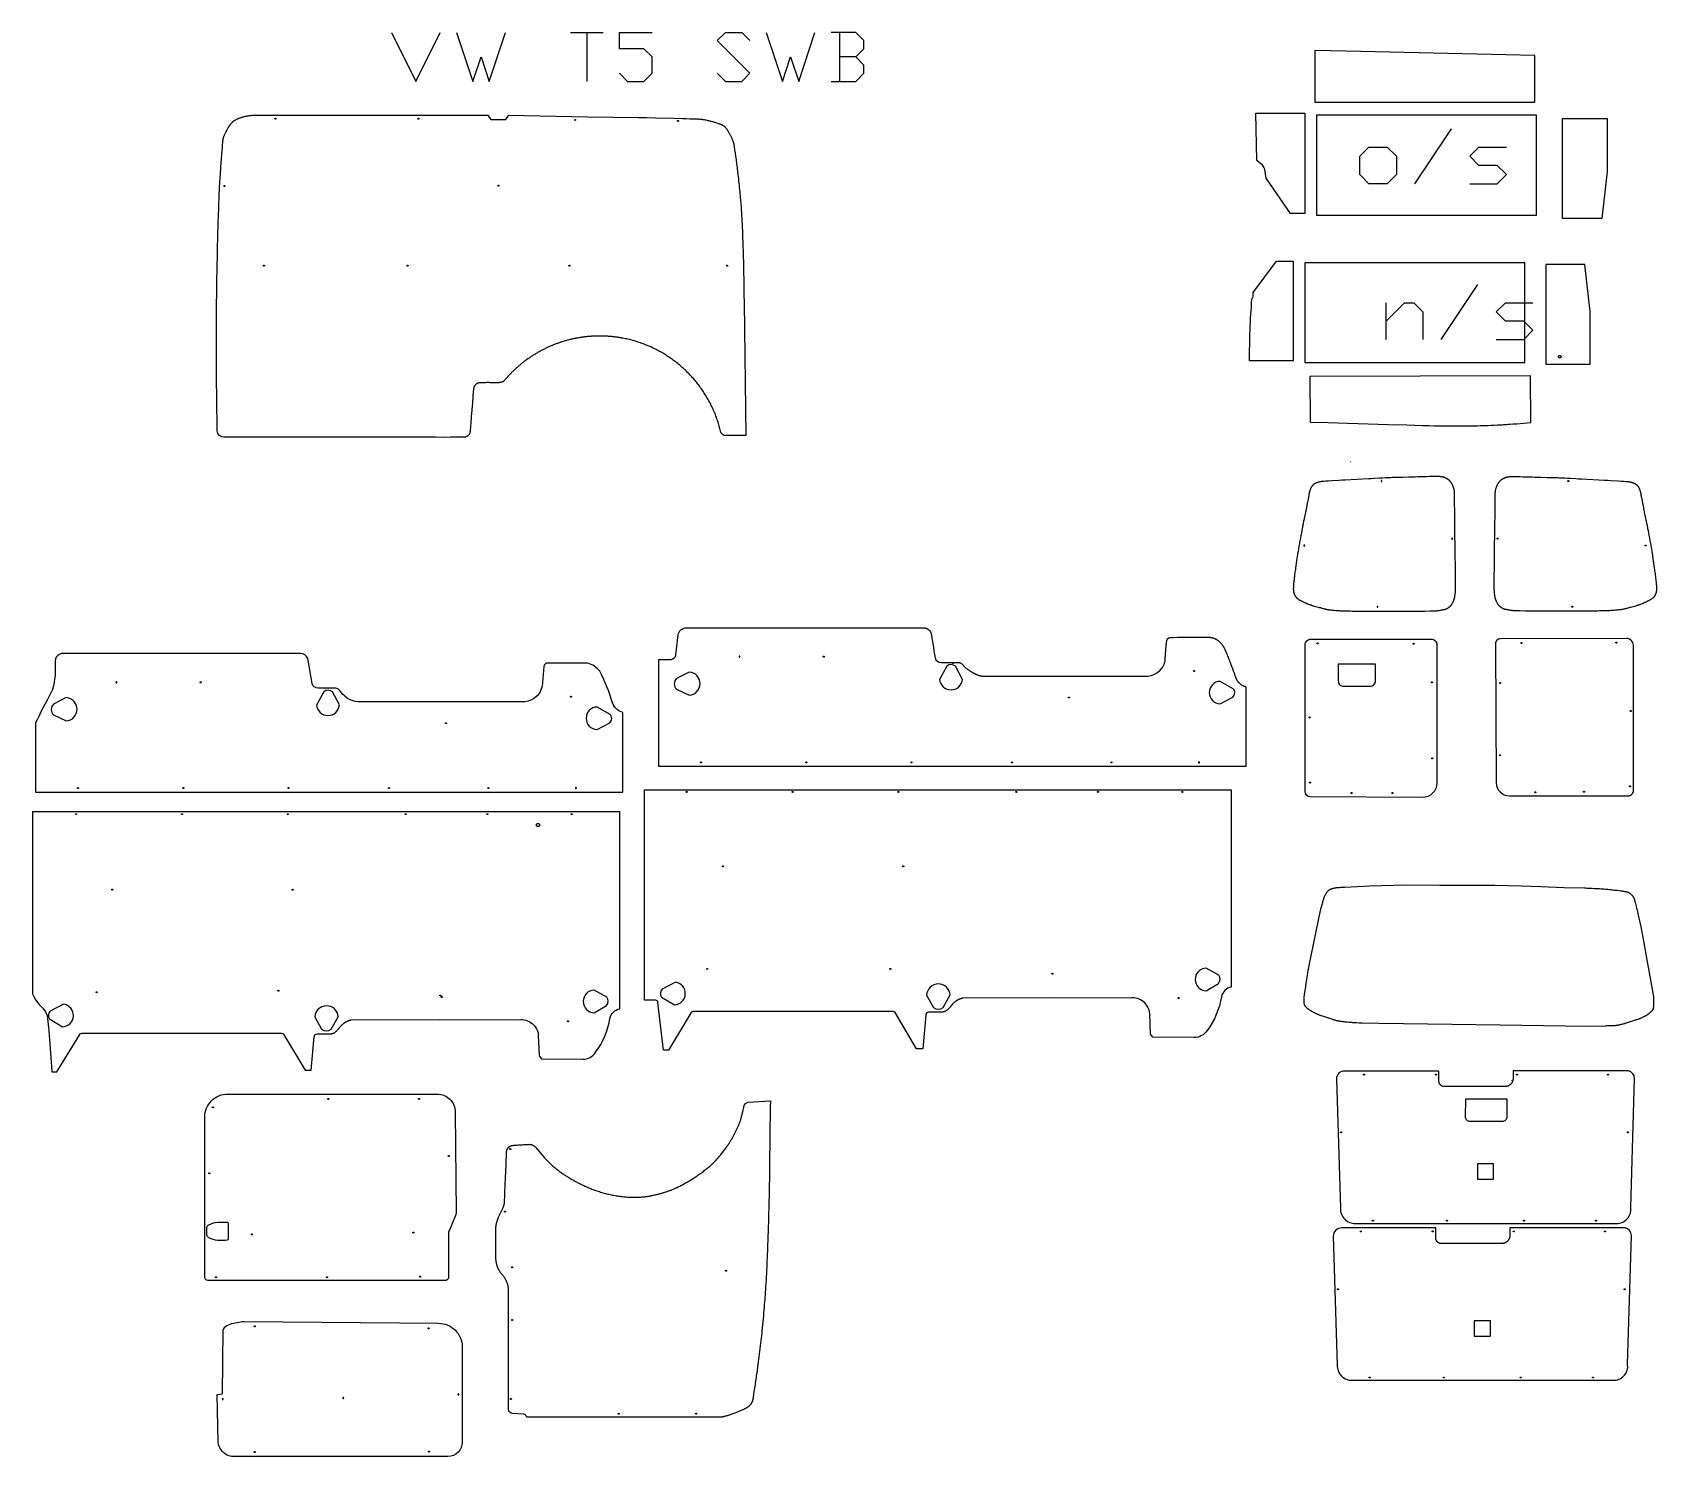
# Model space of a CAD drawing. Extents: x -674 to 6078, y 0 to 5918.
import ezdxf

# ---------------------------------------------------------------- set-up
doc = ezdxf.new("R2010")
doc.units = 0
doc.layers.add('Default Layer', color=1, linetype='CONTINUOUS')

msp = doc.modelspace()

# ---------------------------------------------------------------- linework, layer by layer
at = {"layer": 'Default Layer'}
for points in [[(818.2, 5918.4), (919.8, 5715.2), (1021.4, 5918.4)], [(1089.2, 5918.4), (1156.9, 5715.2), (1190.8, 5816.8), (1224.6, 5715.2), (1292.4, 5918.4)], [(1563.3, 5918.4), (1698.8, 5918.4)], [(1631, 5918.4), (1631, 5715.2)], [(1766.5, 5749.1), (1800.4, 5715.2), (1868.1, 5715.2), (1902, 5749.1), (1902, 5816.8), (1868.1, 5850.7), (1766.5, 5850.7), (1766.5, 5918.4), (1902, 5918.4)], [(2172.9, 5749.1), (2206.8, 5715.2), (2274.5, 5715.2), (2308.4, 5749.1), (2172.9, 5884.5), (2206.8, 5918.4), (2274.5, 5918.4), (2308.4, 5884.5)], [(2376.1, 5918.4), (2443.8, 5715.2), (2477.7, 5816.8), (2511.6, 5715.2), (2579.3, 5918.4)], [(2748.6, 5816.8), (2782.5, 5850.7), (2782.5, 5884.5), (2748.6, 5918.4), (2647, 5918.4)], [(2680.9, 5918.4), (2680.9, 5715.2)], [(2647, 5715.2), (2748.6, 5715.2), (2782.5, 5749.1), (2782.5, 5782.9), (2748.6, 5816.8), (2680.9, 5816.8)], [(5072.5, 5289.4), (5224.9, 5518)], [(5301.1, 5289.4), (5415.4, 5289.4), (5453.5, 5327.5), (5415.4, 5365.6), (5339.2, 5365.6), (5301.1, 5403.7), (5339.2, 5441.8), (5453.5, 5441.8)], [(5183, 4642.5), (5335.4, 4871.1)], [(4954.4, 4642.5), (4954.4, 4794.9)], [(4954.4, 4718.7), (5030.6, 4794.9), (5068.7, 4794.9), (5106.8, 4756.8), (5106.8, 4642.5)], [(5411.6, 4642.5), (5525.9, 4642.5), (5564, 4680.6), (5525.9, 4718.7), (5449.7, 4718.7), (5411.6, 4756.8), (5449.7, 4794.9), (5564, 4794.9)], [(4806.6, 4134.3), (4806.4, 4134.2), (4806.1, 4134.3)], [(3153.2, 3295.1), (3153.4, 3295.2), (3153.7, 3295.1)], [(563, 3188.5), (563.2, 3188.6), (563.5, 3188.5)]]:
    msp.add_lwpolyline(points, dxfattribs=at)
for points in [[(4848.2, 5839.5), (4656.7, 5843.8), (4656.7, 5628.8), (5571.7, 5628.8), (5571.5, 5823.1), (4848.2, 5839.5)], [(334.3, 5560.2), (334.3, 5560.4), (334.3, 5560.6), (334.4, 5560.8), (334.4, 5561), (334.5, 5561.2), (334.6, 5561.3), (334.7, 5561.5), (334.9, 5561.6), (335, 5561.8), (335.2, 5561.9), (335.3, 5562), (335.5, 5562.1), (335.7, 5562.1), (335.9, 5562.2), (336.1, 5562.2), (336.3, 5562.2), (336.5, 5562.2), (336.7, 5562.2), (336.9, 5562.1), (337, 5562.1), (337.2, 5562), (337.4, 5561.9), (337.5, 5561.8), (337.7, 5561.6), (337.8, 5561.5), (337.9, 5561.3), (338, 5561.2), (338.1, 5561), (338.2, 5560.8), (338.2, 5560.6), (338.3, 5560.4), (338.3, 5560.2), (338.3, 5560), (338.2, 5559.8), (338.2, 5559.6), (338.1, 5559.4), (338, 5559.3), (337.9, 5559.1), (337.8, 5558.9), (337.7, 5558.8), (337.5, 5558.7), (337.4, 5558.6), (337.2, 5558.5), (337, 5558.4), (336.9, 5558.3), (336.7, 5558.3), (336.5, 5558.2), (336.3, 5558.2), (336.1, 5558.2), (335.9, 5558.3), (335.7, 5558.3), (335.5, 5558.4), (335.3, 5558.5), (335.2, 5558.6), (335, 5558.7), (334.9, 5558.8), (334.7, 5558.9), (334.6, 5559.1), (334.5, 5559.3), (334.4, 5559.4), (334.4, 5559.6), (334.3, 5559.8), (334.3, 5560), (334.3, 5560.2)], [(928.3, 5560.2), (928.3, 5560.4), (928.3, 5560.6), (928.4, 5560.8), (928.4, 5561), (928.5, 5561.2), (928.6, 5561.3), (928.7, 5561.5), (928.9, 5561.6), (929, 5561.8), (929.2, 5561.9), (929.3, 5562), (929.5, 5562.1), (929.7, 5562.1), (929.9, 5562.2), (930.1, 5562.2), (930.3, 5562.2), (930.5, 5562.2), (930.7, 5562.2), (930.9, 5562.1), (931, 5562.1), (931.2, 5562), (931.4, 5561.9), (931.5, 5561.8), (931.7, 5561.6), (931.8, 5561.5), (931.9, 5561.3), (932, 5561.2), (932.1, 5561), (932.2, 5560.8), (932.2, 5560.6), (932.3, 5560.4), (932.3, 5560.2), (932.3, 5560), (932.2, 5559.8), (932.2, 5559.6), (932.1, 5559.4), (932, 5559.3), (931.9, 5559.1), (931.8, 5558.9), (931.7, 5558.8), (931.5, 5558.7), (931.4, 5558.6), (931.2, 5558.5), (931, 5558.4), (930.9, 5558.3), (930.7, 5558.3), (930.5, 5558.2), (930.3, 5558.2), (930.1, 5558.2), (929.9, 5558.3), (929.7, 5558.3), (929.5, 5558.4), (929.3, 5558.5), (929.2, 5558.6), (929, 5558.7), (928.9, 5558.8), (928.7, 5558.9), (928.6, 5559.1), (928.5, 5559.3), (928.4, 5559.4), (928.4, 5559.6), (928.3, 5559.8), (928.3, 5560), (928.3, 5560.2)], [(1580.3, 5555.2), (1580.3, 5555.4), (1580.3, 5555.6), (1580.4, 5555.8), (1580.4, 5556), (1580.5, 5556.2), (1580.6, 5556.3), (1580.7, 5556.5), (1580.9, 5556.6), (1581, 5556.8), (1581.2, 5556.9), (1581.3, 5557), (1581.5, 5557.1), (1581.7, 5557.1), (1581.9, 5557.2), (1582.1, 5557.2), (1582.3, 5557.2), (1582.5, 5557.2), (1582.7, 5557.2), (1582.9, 5557.1), (1583, 5557.1), (1583.2, 5557), (1583.4, 5556.9), (1583.5, 5556.8), (1583.7, 5556.6), (1583.8, 5556.5), (1583.9, 5556.3), (1584, 5556.2), (1584.1, 5556), (1584.2, 5555.8), (1584.2, 5555.6), (1584.3, 5555.4), (1584.3, 5555.2), (1584.3, 5555), (1584.2, 5554.8), (1584.2, 5554.6), (1584.1, 5554.4), (1584, 5554.3), (1583.9, 5554.1), (1583.8, 5553.9), (1583.7, 5553.8), (1583.5, 5553.7), (1583.4, 5553.6), (1583.2, 5553.5), (1583, 5553.4), (1582.9, 5553.3), (1582.7, 5553.3), (1582.5, 5553.2), (1582.3, 5553.2), (1582.1, 5553.2), (1581.9, 5553.3), (1581.7, 5553.3), (1581.5, 5553.4), (1581.3, 5553.5), (1581.2, 5553.6), (1581, 5553.7), (1580.9, 5553.8), (1580.7, 5553.9), (1580.6, 5554.1), (1580.5, 5554.3), (1580.4, 5554.4), (1580.4, 5554.6), (1580.3, 5554.8), (1580.3, 5555), (1580.3, 5555.2)], [(2007.7, 5551.1), (2007.7, 5551.3), (2007.7, 5551.5), (2007.8, 5551.7), (2007.8, 5551.8), (2007.9, 5552), (2008, 5552.2), (2008.1, 5552.3), (2008.3, 5552.5), (2008.4, 5552.6), (2008.5, 5552.7), (2008.7, 5552.8), (2008.9, 5552.9), (2009.1, 5553), (2009.3, 5553), (2009.5, 5553), (2009.7, 5553.1), (2009.9, 5553), (2010.1, 5553), (2010.3, 5553), (2010.4, 5552.9), (2010.6, 5552.8), (2010.8, 5552.7), (2010.9, 5552.6), (2011.1, 5552.5), (2011.2, 5552.3), (2011.3, 5552.2), (2011.4, 5552), (2011.5, 5551.8), (2011.6, 5551.7), (2011.6, 5551.5), (2011.7, 5551.3), (2011.7, 5551.1), (2011.7, 5550.9), (2011.6, 5550.7), (2011.6, 5550.5), (2011.5, 5550.3), (2011.4, 5550.1), (2011.3, 5549.9), (2011.2, 5549.8), (2011.1, 5549.6), (2010.9, 5549.5), (2010.8, 5549.4), (2010.6, 5549.3), (2010.4, 5549.2), (2010.3, 5549.1), (2010.1, 5549.1), (2009.9, 5549.1), (2009.7, 5549.1), (2009.5, 5549.1), (2009.3, 5549.1), (2009.1, 5549.1), (2008.9, 5549.2), (2008.7, 5549.3), (2008.5, 5549.4), (2008.4, 5549.5), (2008.3, 5549.6), (2008.1, 5549.8), (2008, 5549.9), (2007.9, 5550.1), (2007.8, 5550.3), (2007.8, 5550.5), (2007.7, 5550.7), (2007.7, 5550.9), (2007.7, 5551.1), (2007.7, 5551.3), (2007.7, 5551.5), (2007.8, 5551.7), (2007.8, 5551.8), (2007.9, 5552), (2008, 5552.2), (2008.1, 5552.3), (2008.3, 5552.5), (2008.4, 5552.6), (2008.5, 5552.7), (2008.7, 5552.8), (2008.9, 5552.9), (2009.1, 5553), (2009.3, 5553), (2009.5, 5553), (2009.7, 5553.1), (2009.9, 5553), (2010.1, 5553), (2010.3, 5553), (2010.4, 5552.9), (2010.6, 5552.8), (2010.8, 5552.7), (2010.9, 5552.6), (2011.1, 5552.5), (2011.2, 5552.3), (2011.3, 5552.2), (2011.4, 5552), (2011.5, 5551.8), (2011.6, 5551.7), (2011.6, 5551.5), (2011.7, 5551.3), (2011.7, 5551.1), (2011.7, 5550.9), (2011.6, 5550.7), (2011.6, 5550.5), (2011.5, 5550.3), (2011.4, 5550.1), (2011.3, 5549.9), (2011.2, 5549.8), (2011.1, 5549.6), (2010.9, 5549.5), (2010.8, 5549.4), (2010.6, 5549.3), (2010.4, 5549.2), (2010.3, 5549.1), (2010.1, 5549.1), (2009.9, 5549.1), (2009.7, 5549.1), (2009.5, 5549.1), (2009.3, 5549.1), (2009.1, 5549.1), (2008.9, 5549.2), (2008.7, 5549.3), (2008.5, 5549.4), (2008.4, 5549.5), (2008.3, 5549.6), (2008.1, 5549.8), (2008, 5549.9), (2007.9, 5550.1), (2007.8, 5550.3), (2007.8, 5550.5), (2007.7, 5550.7), (2007.7, 5550.9), (2007.7, 5551.1)], [(5578.6, 5159.5), (5578.6, 5574.5), (4663.6, 5574.5), (4663.6, 5159.5), (5578.6, 5159.5)], [(5850.1, 5145.6), (5687.1, 5145.6), (5687.1, 5145.6), (5687.1, 5560.6), (5687.1, 5560.6), (5872.1, 5560.6), (5872.1, 5340.6), (5850.1, 5145.6)], [(4958.2, 5289.4), (4882, 5289.4), (4843.9, 5327.5), (4843.9, 5403.7), (4882, 5441.8), (4958.2, 5441.8), (4996.3, 5403.7), (4996.3, 5327.5), (4958.2, 5289.4)], [(122.3, 5280.2), (122.3, 5280.4), (122.3, 5280.6), (122.4, 5280.8), (122.4, 5281), (122.5, 5281.2), (122.6, 5281.3), (122.7, 5281.5), (122.9, 5281.6), (123, 5281.8), (123.2, 5281.9), (123.3, 5282), (123.5, 5282.1), (123.7, 5282.1), (123.9, 5282.2), (124.1, 5282.2), (124.3, 5282.2), (124.5, 5282.2), (124.7, 5282.2), (124.9, 5282.1), (125, 5282.1), (125.2, 5282), (125.4, 5281.9), (125.5, 5281.8), (125.7, 5281.6), (125.8, 5281.5), (125.9, 5281.3), (126, 5281.2), (126.1, 5281), (126.2, 5280.8), (126.2, 5280.6), (126.3, 5280.4), (126.3, 5280.2), (126.3, 5280), (126.2, 5279.8), (126.2, 5279.6), (126.1, 5279.4), (126, 5279.3), (125.9, 5279.1), (125.8, 5278.9), (125.7, 5278.8), (125.5, 5278.7), (125.4, 5278.6), (125.2, 5278.5), (125, 5278.4), (124.9, 5278.3), (124.7, 5278.3), (124.5, 5278.2), (124.3, 5278.2), (124.1, 5278.2), (123.9, 5278.3), (123.7, 5278.3), (123.5, 5278.4), (123.3, 5278.5), (123.2, 5278.6), (123, 5278.7), (122.9, 5278.8), (122.7, 5278.9), (122.6, 5279.1), (122.5, 5279.3), (122.4, 5279.4), (122.4, 5279.6), (122.3, 5279.8), (122.3, 5280), (122.3, 5280.2)], [(1261.5, 5281.8), (1261.5, 5282), (1261.5, 5282.2), (1261.6, 5282.3), (1261.6, 5282.5), (1261.7, 5282.7), (1261.8, 5282.9), (1261.9, 5283), (1262.1, 5283.2), (1262.2, 5283.3), (1262.4, 5283.4), (1262.5, 5283.5), (1262.7, 5283.6), (1262.9, 5283.7), (1263.1, 5283.7), (1263.3, 5283.7), (1263.5, 5283.8), (1263.7, 5283.7), (1263.9, 5283.7), (1264.1, 5283.7), (1264.3, 5283.6), (1264.4, 5283.5), (1264.6, 5283.4), (1264.7, 5283.3), (1264.9, 5283.2), (1265, 5283), (1265.1, 5282.9), (1265.2, 5282.7), (1265.3, 5282.5), (1265.4, 5282.3), (1265.4, 5282.2), (1265.5, 5282), (1265.5, 5281.8), (1265.5, 5281.5), (1265.4, 5281.3), (1265.4, 5281.2), (1265.3, 5281), (1265.2, 5280.8), (1265.1, 5280.6), (1265, 5280.5), (1264.9, 5280.3), (1264.7, 5280.2), (1264.6, 5280.1), (1264.4, 5280), (1264.3, 5279.9), (1264.1, 5279.8), (1263.9, 5279.8), (1263.7, 5279.8), (1263.5, 5279.8), (1263.3, 5279.8), (1263.1, 5279.8), (1262.9, 5279.8), (1262.7, 5279.9), (1262.5, 5280), (1262.4, 5280.1), (1262.2, 5280.2), (1262.1, 5280.3), (1261.9, 5280.5), (1261.8, 5280.6), (1261.7, 5280.8), (1261.6, 5281), (1261.6, 5281.2), (1261.5, 5281.3), (1261.5, 5281.5), (1261.5, 5281.8)], [(286.3, 4949.2), (286.3, 4949.4), (286.3, 4949.6), (286.4, 4949.8), (286.4, 4950), (286.5, 4950.2), (286.6, 4950.3), (286.7, 4950.5), (286.9, 4950.6), (287, 4950.8), (287.2, 4950.9), (287.3, 4951), (287.5, 4951.1), (287.7, 4951.1), (287.9, 4951.2), (288.1, 4951.2), (288.3, 4951.2), (288.5, 4951.2), (288.7, 4951.2), (288.9, 4951.1), (289, 4951.1), (289.2, 4951), (289.4, 4950.9), (289.5, 4950.8), (289.7, 4950.6), (289.8, 4950.5), (289.9, 4950.3), (290, 4950.2), (290.1, 4950), (290.2, 4949.8), (290.2, 4949.6), (290.3, 4949.4), (290.3, 4949.2), (290.3, 4949), (290.2, 4948.8), (290.2, 4948.6), (290.1, 4948.4), (290, 4948.3), (289.9, 4948.1), (289.8, 4947.9), (289.7, 4947.8), (289.5, 4947.7), (289.4, 4947.6), (289.2, 4947.5), (289, 4947.4), (288.9, 4947.3), (288.7, 4947.3), (288.5, 4947.2), (288.3, 4947.2), (288.1, 4947.2), (287.9, 4947.3), (287.7, 4947.3), (287.5, 4947.4), (287.3, 4947.5), (287.2, 4947.6), (287, 4947.7), (286.9, 4947.8), (286.7, 4947.9), (286.6, 4948.1), (286.5, 4948.3), (286.4, 4948.4), (286.4, 4948.6), (286.3, 4948.8), (286.3, 4949), (286.3, 4949.2)], [(883.3, 4949.2), (883.3, 4949.4), (883.3, 4949.6), (883.4, 4949.8), (883.4, 4950), (883.5, 4950.2), (883.6, 4950.3), (883.7, 4950.5), (883.9, 4950.6), (884, 4950.8), (884.2, 4950.9), (884.3, 4951), (884.5, 4951.1), (884.7, 4951.1), (884.9, 4951.2), (885.1, 4951.2), (885.3, 4951.2), (885.5, 4951.2), (885.7, 4951.2), (885.9, 4951.1), (886, 4951.1), (886.2, 4951), (886.4, 4950.9), (886.5, 4950.8), (886.7, 4950.6), (886.8, 4950.5), (886.9, 4950.3), (887, 4950.2), (887.1, 4950), (887.2, 4949.8), (887.2, 4949.6), (887.3, 4949.4), (887.3, 4949.2), (887.3, 4949), (887.2, 4948.8), (887.2, 4948.6), (887.1, 4948.4), (887, 4948.3), (886.9, 4948.1), (886.8, 4947.9), (886.7, 4947.8), (886.5, 4947.7), (886.4, 4947.6), (886.2, 4947.5), (886, 4947.4), (885.9, 4947.3), (885.7, 4947.3), (885.5, 4947.2), (885.3, 4947.2), (885.1, 4947.2), (884.9, 4947.3), (884.7, 4947.3), (884.5, 4947.4), (884.3, 4947.5), (884.2, 4947.6), (884, 4947.7), (883.9, 4947.8), (883.7, 4947.9), (883.6, 4948.1), (883.5, 4948.3), (883.4, 4948.4), (883.4, 4948.6), (883.3, 4948.8), (883.3, 4949), (883.3, 4949.2)], [(1556.3, 4949.2), (1556.3, 4949.4), (1556.3, 4949.6), (1556.4, 4949.8), (1556.4, 4950), (1556.5, 4950.2), (1556.6, 4950.3), (1556.7, 4950.5), (1556.9, 4950.6), (1557, 4950.8), (1557.2, 4950.9), (1557.3, 4951), (1557.5, 4951.1), (1557.7, 4951.1), (1557.9, 4951.2), (1558.1, 4951.2), (1558.3, 4951.2), (1558.5, 4951.2), (1558.7, 4951.2), (1558.9, 4951.1), (1559, 4951.1), (1559.2, 4951), (1559.4, 4950.9), (1559.5, 4950.8), (1559.7, 4950.6), (1559.8, 4950.5), (1559.9, 4950.3), (1560, 4950.2), (1560.1, 4950), (1560.2, 4949.8), (1560.2, 4949.6), (1560.3, 4949.4), (1560.3, 4949.2), (1560.3, 4949), (1560.2, 4948.8), (1560.2, 4948.6), (1560.1, 4948.4), (1560, 4948.3), (1559.9, 4948.1), (1559.8, 4947.9), (1559.7, 4947.8), (1559.5, 4947.7), (1559.4, 4947.6), (1559.2, 4947.5), (1559, 4947.4), (1558.9, 4947.3), (1558.7, 4947.3), (1558.5, 4947.2), (1558.3, 4947.2), (1558.1, 4947.2), (1557.9, 4947.3), (1557.7, 4947.3), (1557.5, 4947.4), (1557.3, 4947.5), (1557.2, 4947.6), (1557, 4947.7), (1556.9, 4947.8), (1556.7, 4947.9), (1556.6, 4948.1), (1556.5, 4948.3), (1556.4, 4948.4), (1556.4, 4948.6), (1556.3, 4948.8), (1556.3, 4949), (1556.3, 4949.2)], [(2212.2, 4949.3), (2212.2, 4949.5), (2212.3, 4949.7), (2212.3, 4949.9), (2212.4, 4950.1), (2212.5, 4950.3), (2212.6, 4950.4), (2212.7, 4950.6), (2212.8, 4950.7), (2212.9, 4950.9), (2213.1, 4951), (2213.3, 4951.1), (2213.4, 4951.2), (2213.6, 4951.2), (2213.8, 4951.3), (2214, 4951.3), (2214.2, 4951.3), (2214.4, 4951.3), (2214.6, 4951.3), (2214.8, 4951.2), (2215, 4951.2), (2215.2, 4951.1), (2215.3, 4951), (2215.5, 4950.9), (2215.6, 4950.7), (2215.8, 4950.6), (2215.9, 4950.4), (2216, 4950.3), (2216.1, 4950.1), (2216.1, 4949.9), (2216.2, 4949.7), (2216.2, 4949.5), (2216.2, 4949.3), (2216.2, 4949.1), (2216.2, 4948.9), (2216.1, 4948.7), (2216.1, 4948.5), (2216, 4948.4), (2215.9, 4948.2), (2215.8, 4948), (2215.6, 4947.9), (2215.5, 4947.8), (2215.3, 4947.7), (2215.2, 4947.6), (2215, 4947.5), (2214.8, 4947.4), (2214.6, 4947.4), (2214.4, 4947.3), (2214.2, 4947.3), (2214, 4947.3), (2213.8, 4947.4), (2213.6, 4947.4), (2213.4, 4947.5), (2213.3, 4947.6), (2213.1, 4947.7), (2212.9, 4947.8), (2212.8, 4947.9), (2212.7, 4948), (2212.6, 4948.2), (2212.5, 4948.4), (2212.4, 4948.5), (2212.3, 4948.7), (2212.3, 4948.9), (2212.2, 4949.1), (2212.2, 4949.3)], [(5530.2, 4546.2), (5530.2, 4961.2), (4615.2, 4961.2), (4615.2, 4546.2), (5530.2, 4546.2)], [(5780.1, 4954.3), (5617.1, 4954.3), (5617.1, 4954.3), (5617.1, 4539.3), (5617.1, 4539.3), (5802.1, 4539.3), (5802.1, 4759.3), (5780.1, 4954.3)], [(5675.6, 4576.5), (5676.1, 4576.5), (5676.6, 4576.4), (5677.1, 4576.3), (5677.6, 4576.1), (5678.1, 4575.9), (5678.5, 4575.7), (5678.9, 4575.4), (5679.3, 4575), (5679.6, 4574.6), (5679.9, 4574.2), (5680.2, 4573.8), (5680.4, 4573.3), (5680.6, 4572.9), (5680.7, 4572.4), (5680.8, 4571.8), (5680.8, 4571.3), (5680.8, 4570.8), (5680.7, 4570.2), (5680.6, 4569.7), (5680.4, 4569.3), (5680.2, 4568.8), (5679.9, 4568.4), (5679.6, 4568), (5679.3, 4567.6), (5678.9, 4567.2), (5678.5, 4566.9), (5678.1, 4566.7), (5677.6, 4566.5), (5677.1, 4566.3), (5676.6, 4566.2), (5676.1, 4566.1), (5675.6, 4566), (5675, 4566.1), (5674.5, 4566.2), (5674, 4566.3), (5673.5, 4566.5), (5673.1, 4566.7), (5672.6, 4566.9), (5672.2, 4567.2), (5671.9, 4567.6), (5671.5, 4568), (5671.2, 4568.4), (5671, 4568.8), (5670.7, 4569.3), (5670.6, 4569.7), (5670.4, 4570.2), (5670.4, 4570.8), (5670.3, 4571.3), (5670.4, 4571.8), (5670.4, 4572.4), (5670.6, 4572.9), (5670.7, 4573.3), (5671, 4573.8), (5671.2, 4574.2), (5671.5, 4574.6), (5671.9, 4575), (5672.2, 4575.4), (5672.6, 4575.7), (5673.1, 4575.9), (5673.5, 4576.1), (5674, 4576.3), (5674.5, 4576.4), (5675, 4576.5), (5675.6, 4576.5)], [(5553.6, 4491), (4636.9, 4488.9), (4637.6, 4299.5), (4710.9, 4297.2), (4793, 4294.6), (4878.6, 4292), (4962.5, 4289.5), (5039.4, 4287.2), (5073.7, 4286.2), (5104.3, 4285.3), (5130.6, 4284.6), (5151.9, 4284), (5167.6, 4283.6), (5173.1, 4283.5), (5176.9, 4283.4), (5189.3, 4283.3), (5202.2, 4283.2), (5215.3, 4283.1), (5228.3, 4283.1), (5240.8, 4283.1), (5252.7, 4283), (5273.2, 4283), (5282.1, 4283.1), (5291, 4283.2), (5299.9, 4283.3), (5308.7, 4283.5), (5317.6, 4283.7), (5326.5, 4283.9), (5335.3, 4284.2), (5344.2, 4284.4), (5353.9, 4284.8), (5364.9, 4285.2), (5377, 4285.6), (5389.8, 4286.1), (5403.1, 4286.7), (5416.4, 4287.3), (5429.6, 4288), (5436, 4288.4), (5442.2, 4288.7), (5448.4, 4289.1), (5454.9, 4289.5), (5461.5, 4290), (5468.3, 4290.4), (5482.3, 4291.4), (5496.8, 4292.5), (5526.1, 4294.8), (5540.7, 4295.9), (5555, 4297), (5553.6, 4491)], [(5062.4, 3513.3), (5074.1, 3513.4), (5087.2, 3513.6), (5100.8, 3513.8), (5114.1, 3514), (5136.6, 3514.5), (5147.9, 3514.7), (5151.3, 3514.8), (5154.8, 3514.8), (5156.5, 3514.9), (5158.2, 3514.9), (5160, 3515), (5161.7, 3515.2), (5162.7, 3515.3), (5163.9, 3515.4), (5166.9, 3515.8), (5170.5, 3516.3), (5174.4, 3516.8), (5178.3, 3517.4), (5182, 3518), (5185.2, 3518.5), (5187.6, 3518.9), (5189.5, 3519.3), (5191.5, 3519.6), (5193.5, 3519.9), (5195.4, 3520.3), (5196.4, 3520.5), (5197.4, 3520.7), (5198.4, 3520.9), (5199.3, 3521.2), (5200.3, 3521.4), (5201.2, 3521.8), (5202.1, 3522.1), (5203, 3522.5), (5204, 3522.9), (5205.1, 3523.5), (5206.2, 3524.1), (5207.4, 3524.8), (5208.7, 3525.6), (5210, 3526.4), (5211.3, 3527.2), (5212.6, 3528.1), (5213.9, 3529), (5215.2, 3529.9), (5216.5, 3530.9), (5217.6, 3531.8), (5218.8, 3532.7), (5219.8, 3533.5), (5220.7, 3534.4), (5221.5, 3535.2), (5222.2, 3535.9), (5222.9, 3536.7), (5223.6, 3537.5), (5224.2, 3538.4), (5224.9, 3539.2), (5225.5, 3540.1), (5226, 3541), (5226.6, 3541.9), (5227.2, 3542.8), (5227.7, 3543.7), (5228.7, 3545.6), (5229.7, 3547.4), (5230.7, 3549.2), (5231.7, 3551), (5232.6, 3552.8), (5233.5, 3554.7), (5234.3, 3556.6), (5235.1, 3558.4), (5235.5, 3559.4), (5235.8, 3560.3), (5236.2, 3561.3), (5236.5, 3562.3), (5236.8, 3563.2), (5237.1, 3564.2), (5237.4, 3565.3), (5237.7, 3566.4), (5238, 3567.7), (5238.3, 3569), (5238.6, 3570.5), (5238.8, 3572), (5239.4, 3575.2), (5239.9, 3578.5), (5240.4, 3581.9), (5240.8, 3585.1), (5241.2, 3588.3), (5241.5, 3591.3), (5241.8, 3594.3), (5242, 3597.4), (5242.2, 3600.4), (5242.3, 3603.5), (5242.4, 3606.5), (5242.5, 3609.5), (5242.6, 3612.6), (5242.6, 3614), (5242.6, 3616.6), (5242.5, 3625.4), (5242.4, 3638.4), (5242.2, 3655.2), (5241.7, 3697.9), (5241.1, 3749.8), (5239.6, 3865.4), (5238.9, 3921.2), (5238.3, 3970.5), (5238.3, 3976.8), (5238.3, 3983.3), (5238.3, 3989.5), (5238.3, 3992.3), (5238.3, 3994.9), (5238.2, 3999.9), (5238.1, 4002.4), (5238.1, 4005), (5238, 4007.5), (5237.9, 4008.7), (5237.8, 4009.9), (5237.7, 4011), (5237.6, 4012.1), (5237.5, 4013.2), (5237.3, 4014.2), (5237, 4016.3), (5236.6, 4018.3), (5236.1, 4020.3), (5235.6, 4022.3), (5235, 4024.3), (5234.4, 4026.2), (5233.8, 4028.2), (5233.1, 4030.1), (5232.3, 4032.1), (5231.5, 4034.2), (5230.5, 4036.5), (5230, 4037.6), (5229.5, 4038.7), (5229, 4039.9), (5228.4, 4041), (5227.9, 4042.1), (5227.3, 4043.2), (5226.6, 4044.3), (5226, 4045.4), (5225.3, 4046.4), (5224.6, 4047.4), (5223.9, 4048.4), (5223.2, 4049.4), (5222.4, 4050.3), (5221.6, 4051.3), (5220.7, 4052.3), (5219.9, 4053.3), (5219, 4054.2), (5218.1, 4055.2), (5217.1, 4056.1), (5216.2, 4057), (5215.2, 4057.9), (5214.2, 4058.7), (5213.2, 4059.6), (5212.1, 4060.4), (5211.1, 4061.2), (5210, 4061.9), (5208.9, 4062.6), (5207.8, 4063.3), (5206.6, 4064), (5205.3, 4064.7), (5204, 4065.4), (5202.7, 4066), (5201.4, 4066.6), (5200, 4067.2), (5198.6, 4067.8), (5197.2, 4068.4), (5195.7, 4068.9), (5194.3, 4069.4), (5192.9, 4069.9), (5191.4, 4070.3), (5190, 4070.7), (5188.6, 4071.1), (5187.8, 4071.2), (5187.1, 4071.4), (5185.5, 4071.6), (5183.8, 4071.9), (5182, 4072.1), (5180.2, 4072.3), (5178.3, 4072.4), (5176.3, 4072.5), (5174.3, 4072.6), (5172.2, 4072.7), (5170.2, 4072.8), (5166, 4072.9), (5158, 4073), (5155.7, 4073), (5152.6, 4073), (5148.8, 4073), (5144.5, 4072.9), (5134.3, 4072.6), (5122.7, 4072.3), (5097.6, 4071.5), (5085.4, 4071.2), (5074.2, 4070.8), (5061.4, 4070.5), (5048.5, 4070.2), (5022.5, 4069.5), (5009.6, 4069.2), (4997, 4068.8), (4984.7, 4068.4), (4978.8, 4068.2), (4972.9, 4068), (4967.1, 4067.7), (4961.3, 4067.5), (4949.7, 4066.9), (4938.2, 4066.3), (4926.6, 4065.7), (4903.4, 4064.4), (4891.8, 4063.8), (4880.2, 4063.2), (4783.9, 4058.2), (4771.2, 4057.5), (4757.1, 4056.6), (4727.9, 4054.9), (4714.6, 4054.1), (4703.5, 4053.4), (4695.4, 4052.9), (4692.8, 4052.7), (4691.3, 4052.6), (4689.4, 4052.4), (4687.5, 4052.1), (4685.6, 4051.9), (4683.7, 4051.6), (4681.9, 4051.3), (4680, 4051), (4678.1, 4050.6), (4676.3, 4050.2), (4674.4, 4049.7), (4672.4, 4049.2), (4670.3, 4048.6), (4668.3, 4048), (4666.3, 4047.4), (4665.3, 4047.1), (4664.4, 4046.7), (4663.4, 4046.4), (4662.5, 4046), (4661.7, 4045.6), (4660.9, 4045.3), (4659.3, 4044.5), (4657.8, 4043.7), (4657.1, 4043.2), (4656.3, 4042.8), (4655.6, 4042.3), (4654.9, 4041.9), (4654.1, 4041.4), (4653.4, 4040.9), (4652.7, 4040.4), (4652, 4039.8), (4651.4, 4039.3), (4650.7, 4038.7), (4650.1, 4038.1), (4649.5, 4037.5), (4648.8, 4036.9), (4648.2, 4036.3), (4647.6, 4035.6), (4647.1, 4034.9), (4646.5, 4034.2), (4645.9, 4033.4), (4645.3, 4032.7), (4644.8, 4031.9), (4644.3, 4031.1), (4643.7, 4030.3), (4643.2, 4029.5), (4642.7, 4028.7), (4641.8, 4027), (4640.9, 4025.4), (4640.5, 4024.5), (4640, 4023.6), (4639.6, 4022.6), (4639.1, 4021.6), (4638.7, 4020.6), (4638.3, 4019.5), (4637.4, 4017.2), (4636.6, 4014.9), (4635.9, 4012.5), (4635.2, 4010.3), (4634.6, 4008.1), (4634.3, 4007.1), (4634.1, 4006.1), (4633.9, 4005), (4633.7, 4004), (4633.3, 4001.9), (4633, 3999.8), (4632.4, 3995.6), (4632, 3993.5), (4631.7, 3991.4), (4631.2, 3988.9), (4630.6, 3985.8), (4629, 3978.2), (4625.7, 3961.8), (4623.9, 3952.1), (4622.2, 3942.4), (4621.3, 3937.5), (4620.4, 3932.7), (4619.5, 3927.9), (4618.6, 3923), (4617.5, 3917.7), (4616.2, 3911.7), (4614.8, 3905.3), (4613.3, 3898.6), (4610.4, 3885.6), (4609.2, 3879.8), (4608.2, 3874.9), (4607.3, 3870.4), (4606.4, 3866), (4605.6, 3861.5), (4604.8, 3857.1), (4603.2, 3848.2), (4601.5, 3839.3), (4599.4, 3827.9), (4597.2, 3816.5), (4595, 3805.2), (4594, 3799.7), (4593, 3794.3), (4592.1, 3788.9), (4591.1, 3783.5), (4589.2, 3772.5), (4587.5, 3761.8), (4585.9, 3751.7), (4585.1, 3746.9), (4584.4, 3742), (4583, 3732.4), (4581.6, 3722.7), (4580.2, 3713), (4578.7, 3702.2), (4577.1, 3691.4), (4576.3, 3685.9), (4575.6, 3680.5), (4574.8, 3675.1), (4574.1, 3669.7), (4573.4, 3663.9), (4572.6, 3657.5), (4571.8, 3650.8), (4571.1, 3644.3), (4570.4, 3638.1), (4569.8, 3632.5), (4569.3, 3628), (4569, 3624.7), (4568.5, 3619.6), (4568.3, 3616.9), (4568.1, 3614.3), (4568, 3611.7), (4567.9, 3609.2), (4567.9, 3608), (4567.8, 3606.9), (4567.9, 3605.7), (4567.9, 3604.7), (4568, 3602.6), (4568.1, 3600.6), (4568.3, 3598.5), (4568.4, 3597.5), (4568.5, 3596.4), (4568.7, 3595.4), (4568.8, 3594.4), (4569, 3593.4), (4569.2, 3592.4), (4569.4, 3591.3), (4569.7, 3590.3), (4570, 3589.4), (4570.3, 3588.4), (4570.6, 3587.4), (4571, 3586.3), (4571.4, 3585.3), (4571.8, 3584.2), (4572.3, 3583.1), (4572.8, 3582), (4573.3, 3580.9), (4573.8, 3579.7), (4574.4, 3578.6), (4575, 3577.5), (4575.7, 3576.4), (4576.3, 3575.4), (4577, 3574.3), (4577.7, 3573.3), (4578.5, 3572.4), (4579.2, 3571.4), (4580, 3570.5), (4580.9, 3569.7), (4581.8, 3568.8), (4582.7, 3568), (4583.7, 3567.2), (4584.7, 3566.5), (4585.8, 3565.7), (4586.8, 3565), (4587.9, 3564.3), (4589, 3563.6), (4591.2, 3562.2), (4595.5, 3559.5), (4596.6, 3558.9), (4597.7, 3558.2), (4598.9, 3557.6), (4600, 3556.9), (4602.3, 3555.7), (4604.7, 3554.5), (4607.1, 3553.3), (4609.5, 3552.1), (4611.9, 3551), (4614.4, 3549.9), (4617, 3548.7), (4620.1, 3547.4), (4623.5, 3545.9), (4627.2, 3544.4), (4631, 3542.8), (4634.8, 3541.3), (4636.7, 3540.6), (4638.6, 3539.9), (4640.5, 3539.2), (4642.3, 3538.6), (4644.1, 3538), (4646.1, 3537.4), (4648.2, 3536.7), (4650.5, 3536.1), (4655.2, 3534.7), (4660.2, 3533.4), (4670.5, 3530.6), (4675.6, 3529.2), (4680.5, 3527.9), (4686.1, 3526.4), (4691.8, 3524.8), (4694.6, 3524), (4697.2, 3523.3), (4699.6, 3522.7), (4701.8, 3522.2), (4705.8, 3521.3), (4707.8, 3520.9), (4709.8, 3520.5), (4711.8, 3520.1), (4713.8, 3519.7), (4715.8, 3519.4), (4717.9, 3519.1), (4719, 3518.9), (4720.5, 3518.7), (4724.2, 3518.4), (4728.7, 3517.9), (4733.7, 3517.5), (4739, 3517.1), (4744.3, 3516.6), (4749.4, 3516.3), (4754, 3515.9), (4758.2, 3515.6), (4762.5, 3515.4), (4766.7, 3515.1), (4771, 3514.9), (4775.2, 3514.7), (4779.5, 3514.5), (4783.7, 3514.4), (4788, 3514.3), (4792.2, 3514.2), (4796.5, 3514.1), (4800.8, 3514.1), (4805.1, 3514.1), (4813.8, 3514), (4818.1, 3514), (4822.4, 3514), (4854.6, 3513.9), (4889.7, 3513.8), (4961.8, 3513.5), (4995.1, 3513.4), (5024.2, 3513.3), (5047.2, 3513.3), (5055.9, 3513.3), (5062.4, 3513.3)], [(4936.5, 4053.9), (4936.5, 4054.1), (4936.4, 4054.3), (4936.4, 4054.5), (4936.3, 4054.7), (4936.2, 4054.9), (4936.1, 4055), (4936, 4055.2), (4935.9, 4055.3), (4935.8, 4055.5), (4935.6, 4055.6), (4935.4, 4055.7), (4935.3, 4055.8), (4935.1, 4055.8), (4934.9, 4055.9), (4934.7, 4055.9), (4934.5, 4055.9), (4934.3, 4055.9), (4934.1, 4055.9), (4933.9, 4055.8), (4933.7, 4055.8), (4933.5, 4055.7), (4933.4, 4055.6), (4933.2, 4055.5), (4933.1, 4055.3), (4932.9, 4055.2), (4932.8, 4055), (4932.7, 4054.9), (4932.6, 4054.7), (4932.6, 4054.5), (4932.5, 4054.3), (4932.5, 4054.1), (4932.5, 4053.9), (4932.5, 4053.7), (4932.5, 4053.5), (4932.6, 4053.3), (4932.6, 4053.1), (4932.7, 4053), (4932.8, 4052.8), (4932.9, 4052.6), (4933.1, 4052.5), (4933.2, 4052.4), (4933.4, 4052.3), (4933.5, 4052.2), (4933.7, 4052.1), (4933.9, 4052), (4934.1, 4052), (4934.3, 4051.9), (4934.5, 4051.9), (4934.7, 4051.9), (4934.9, 4052), (4935.1, 4052), (4935.3, 4052.1), (4935.4, 4052.2), (4935.6, 4052.3), (4935.8, 4052.4), (4935.9, 4052.5), (4936, 4052.6), (4936.1, 4052.8), (4936.2, 4053), (4936.3, 4053.1), (4936.4, 4053.3), (4936.4, 4053.5), (4936.5, 4053.7), (4936.5, 4053.9)], [(5583.3, 3513.3), (5571.6, 3513.4), (5558.5, 3513.6), (5544.9, 3513.8), (5531.6, 3514), (5509.1, 3514.5), (5497.8, 3514.7), (5494.4, 3514.8), (5490.9, 3514.8), (5489.2, 3514.9), (5487.5, 3514.9), (5485.7, 3515), (5484, 3515.2), (5483, 3515.3), (5481.8, 3515.4), (5478.8, 3515.8), (5475.2, 3516.3), (5471.3, 3516.8), (5467.4, 3517.4), (5463.7, 3518), (5460.5, 3518.5), (5458.1, 3518.9), (5456.2, 3519.3), (5454.2, 3519.6), (5452.2, 3519.9), (5450.3, 3520.3), (5449.3, 3520.5), (5448.3, 3520.7), (5447.3, 3520.9), (5446.4, 3521.2), (5445.4, 3521.4), (5444.5, 3521.8), (5443.6, 3522.1), (5442.7, 3522.5), (5441.7, 3522.9), (5440.6, 3523.5), (5439.5, 3524.1), (5438.3, 3524.8), (5437, 3525.6), (5435.7, 3526.4), (5434.4, 3527.2), (5433.1, 3528.1), (5431.8, 3529), (5430.5, 3529.9), (5429.2, 3530.9), (5428.1, 3531.8), (5426.9, 3532.7), (5425.9, 3533.5), (5425, 3534.4), (5424.2, 3535.2), (5423.5, 3535.9), (5422.8, 3536.7), (5422.1, 3537.5), (5421.5, 3538.4), (5420.8, 3539.2), (5420.2, 3540.1), (5419.7, 3541), (5419.1, 3541.9), (5418.5, 3542.8), (5418, 3543.7), (5416.9, 3545.6), (5415.9, 3547.4), (5415, 3549.2), (5414, 3551), (5413.1, 3552.8), (5412.2, 3554.7), (5411.4, 3556.6), (5410.6, 3558.4), (5410.2, 3559.4), (5409.9, 3560.3), (5409.5, 3561.3), (5409.2, 3562.3), (5408.9, 3563.2), (5408.6, 3564.2), (5408.3, 3565.3), (5408, 3566.4), (5407.7, 3567.7), (5407.4, 3569), (5407.1, 3570.5), (5406.9, 3572), (5406.3, 3575.2), (5405.8, 3578.5), (5405.3, 3581.9), (5404.9, 3585.1), (5404.5, 3588.3), (5404.2, 3591.3), (5403.9, 3594.3), (5403.7, 3597.4), (5403.5, 3600.4), (5403.4, 3603.5), (5403.3, 3606.5), (5403.2, 3609.5), (5403.1, 3612.6), (5403.1, 3614), (5403.1, 3616.6), (5403.2, 3625.4), (5403.3, 3638.4), (5403.5, 3655.2), (5404, 3697.9), (5404.6, 3749.8), (5406.1, 3865.4), (5406.8, 3921.2), (5407.4, 3970.5), (5407.4, 3976.8), (5407.4, 3983.3), (5407.3, 3989.5), (5407.4, 3992.3), (5407.4, 3994.9), (5407.5, 3999.9), (5407.6, 4002.4), (5407.6, 4005), (5407.7, 4007.5), (5407.8, 4008.7), (5407.9, 4009.9), (5408, 4011), (5408.1, 4012.1), (5408.2, 4013.2), (5408.4, 4014.2), (5408.7, 4016.3), (5409.1, 4018.3), (5409.6, 4020.3), (5410.1, 4022.3), (5410.7, 4024.3), (5411.3, 4026.2), (5411.9, 4028.2), (5412.6, 4030.1), (5413.4, 4032.1), (5414.2, 4034.2), (5415.2, 4036.5), (5415.7, 4037.6), (5416.2, 4038.7), (5416.7, 4039.9), (5417.3, 4041), (5417.8, 4042.1), (5418.4, 4043.2), (5419.1, 4044.3), (5419.7, 4045.4), (5420.4, 4046.4), (5421.1, 4047.4), (5421.8, 4048.4), (5422.5, 4049.4), (5423.3, 4050.3), (5424.1, 4051.3), (5425, 4052.3), (5425.8, 4053.3), (5426.7, 4054.2), (5427.6, 4055.2), (5428.6, 4056.1), (5429.5, 4057), (5430.5, 4057.9), (5431.5, 4058.7), (5432.5, 4059.6), (5433.6, 4060.4), (5434.6, 4061.2), (5435.7, 4061.9), (5436.8, 4062.6), (5437.9, 4063.3), (5439.1, 4064), (5440.4, 4064.7), (5441.7, 4065.4), (5443, 4066), (5444.3, 4066.6), (5445.7, 4067.2), (5447.1, 4067.8), (5448.5, 4068.4), (5449.9, 4068.9), (5451.4, 4069.4), (5452.8, 4069.9), (5454.3, 4070.3), (5455.7, 4070.7), (5457.1, 4071.1), (5457.9, 4071.2), (5458.6, 4071.4), (5460.2, 4071.6), (5461.9, 4071.9), (5463.7, 4072.1), (5465.5, 4072.3), (5467.4, 4072.4), (5469.4, 4072.5), (5471.4, 4072.6), (5473.5, 4072.7), (5475.5, 4072.8), (5479.7, 4072.9), (5487.7, 4073), (5490, 4073), (5493.1, 4073), (5496.9, 4073), (5501.2, 4072.9), (5511.4, 4072.6), (5523, 4072.3), (5548.1, 4071.5), (5560.3, 4071.2), (5571.5, 4070.8), (5584.3, 4070.5), (5597.2, 4070.2), (5623.2, 4069.5), (5636.1, 4069.2), (5648.7, 4068.8), (5660.9, 4068.4), (5666.9, 4068.2), (5672.8, 4068), (5678.6, 4067.7), (5684.4, 4067.5), (5696, 4066.9), (5707.5, 4066.3), (5719.1, 4065.7), (5742.3, 4064.4), (5753.9, 4063.8), (5765.4, 4063.2), (5861.8, 4058.2), (5874.5, 4057.5), (5888.6, 4056.6), (5917.8, 4054.9), (5931.1, 4054.1), (5942.2, 4053.4), (5950.3, 4052.9), (5952.9, 4052.7), (5954.4, 4052.6), (5956.3, 4052.4), (5958.2, 4052.1), (5960.1, 4051.9), (5962, 4051.6), (5963.8, 4051.3), (5965.7, 4051), (5967.6, 4050.6), (5969.4, 4050.2), (5971.3, 4049.7), (5973.3, 4049.2), (5975.4, 4048.6), (5977.4, 4048), (5979.4, 4047.4), (5980.4, 4047.1), (5981.3, 4046.7), (5982.3, 4046.4), (5983.2, 4046), (5984, 4045.6), (5984.8, 4045.3), (5986.4, 4044.5), (5987.9, 4043.7), (5988.6, 4043.2), (5989.4, 4042.8), (5990.1, 4042.3), (5990.8, 4041.9), (5991.6, 4041.4), (5992.3, 4040.9), (5993, 4040.4), (5993.7, 4039.8), (5994.3, 4039.3), (5995, 4038.7), (5995.6, 4038.1), (5996.2, 4037.5), (5996.9, 4036.9), (5997.5, 4036.3), (5998.1, 4035.6), (5998.6, 4034.9), (5999.2, 4034.2), (5999.8, 4033.4), (6000.3, 4032.7), (6000.9, 4031.9), (6001.4, 4031.1), (6002, 4030.3), (6002.5, 4029.5), (6003, 4028.7), (6003.9, 4027), (6004.8, 4025.4), (6005.2, 4024.5), (6005.7, 4023.6), (6006.1, 4022.6), (6006.6, 4021.6), (6007, 4020.6), (6007.4, 4019.5), (6008.3, 4017.2), (6009.1, 4014.9), (6009.8, 4012.5), (6010.5, 4010.3), (6011.1, 4008.1), (6011.4, 4007.1), (6011.6, 4006.1), (6011.8, 4005), (6012, 4004), (6012.4, 4001.9), (6012.7, 3999.8), (6013.3, 3995.6), (6013.7, 3993.5), (6014, 3991.4), (6014.5, 3988.9), (6015.1, 3985.8), (6016.7, 3978.2), (6020, 3961.8), (6021.7, 3952.1), (6023.5, 3942.4), (6024.4, 3937.5), (6025.3, 3932.7), (6026.2, 3927.9), (6027.1, 3923), (6028.2, 3917.7), (6029.5, 3911.7), (6030.9, 3905.3), (6032.4, 3898.6), (6035.3, 3885.6), (6036.5, 3879.8), (6037.5, 3874.9), (6038.4, 3870.4), (6039.3, 3866), (6040.1, 3861.5), (6040.9, 3857.1), (6042.5, 3848.2), (6044.2, 3839.3), (6046.3, 3827.9), (6048.5, 3816.5), (6050.7, 3805.2), (6051.7, 3799.7), (6052.7, 3794.3), (6053.6, 3788.9), (6054.6, 3783.5), (6056.5, 3772.5), (6058.2, 3761.8), (6059.8, 3751.7), (6060.6, 3746.9), (6061.3, 3742), (6062.7, 3732.4), (6064.1, 3722.7), (6065.5, 3713), (6067, 3702.2), (6068.6, 3691.4), (6069.4, 3685.9), (6070.1, 3680.5), (6070.9, 3675.1), (6071.6, 3669.7), (6072.3, 3663.9), (6073.1, 3657.5), (6073.9, 3650.8), (6074.6, 3644.3), (6075.3, 3638.1), (6075.9, 3632.5), (6076.4, 3628), (6076.7, 3624.7), (6077.2, 3619.6), (6077.4, 3616.9), (6077.6, 3614.3), (6077.7, 3611.7), (6077.8, 3609.2), (6077.8, 3608), (6077.9, 3606.9), (6077.8, 3605.7), (6077.8, 3604.7), (6077.7, 3602.6), (6077.6, 3600.6), (6077.4, 3598.5), (6077.3, 3597.5), (6077.2, 3596.4), (6077, 3595.4), (6076.9, 3594.4), (6076.7, 3593.4), (6076.5, 3592.4), (6076.3, 3591.3), (6076, 3590.3), (6075.7, 3589.4), (6075.4, 3588.4), (6075.1, 3587.4), (6074.7, 3586.3), (6074.3, 3585.3), (6073.9, 3584.2), (6073.4, 3583.1), (6072.9, 3582), (6072.4, 3580.9), (6071.9, 3579.7), (6071.3, 3578.6), (6070.7, 3577.5), (6070, 3576.4), (6069.4, 3575.4), (6068.7, 3574.3), (6068, 3573.3), (6067.2, 3572.4), (6066.5, 3571.4), (6065.7, 3570.5), (6064.8, 3569.7), (6063.9, 3568.8), (6063, 3568), (6062, 3567.2), (6061, 3566.5), (6059.9, 3565.7), (6058.9, 3565), (6057.8, 3564.3), (6056.7, 3563.6), (6054.5, 3562.2), (6050.2, 3559.5), (6049.1, 3558.9), (6048, 3558.2), (6046.8, 3557.6), (6045.7, 3556.9), (6043.4, 3555.7), (6041, 3554.5), (6038.6, 3553.3), (6036.2, 3552.1), (6033.8, 3551), (6031.3, 3549.9), (6028.7, 3548.7), (6025.6, 3547.4), (6022.2, 3545.9), (6018.5, 3544.4), (6014.7, 3542.8), (6010.9, 3541.3), (6009, 3540.6), (6007.1, 3539.9), (6005.2, 3539.2), (6003.4, 3538.6), (6001.6, 3538), (5999.6, 3537.4), (5997.5, 3536.7), (5995.2, 3536.1), (5990.5, 3534.7), (5985.5, 3533.4), (5975.2, 3530.6), (5970.1, 3529.2), (5965.2, 3527.9), (5959.6, 3526.4), (5953.9, 3524.8), (5951.1, 3524), (5948.5, 3523.3), (5946.1, 3522.7), (5943.9, 3522.2), (5939.9, 3521.3), (5937.9, 3520.9), (5935.9, 3520.5), (5933.9, 3520.1), (5931.9, 3519.7), (5929.9, 3519.4), (5927.8, 3519.1), (5926.7, 3518.9), (5925.2, 3518.7), (5921.5, 3518.4), (5917, 3517.9), (5912, 3517.5), (5906.7, 3517.1), (5901.4, 3516.6), (5896.3, 3516.3), (5891.7, 3515.9), (5887.5, 3515.6), (5883.2, 3515.4), (5879, 3515.1), (5874.7, 3514.9), (5870.5, 3514.7), (5866.2, 3514.5), (5862, 3514.4), (5857.7, 3514.3), (5853.5, 3514.2), (5849.2, 3514.1), (5844.9, 3514.1), (5840.5, 3514.1), (5831.9, 3514), (5827.6, 3514), (5823.3, 3514), (5791.1, 3513.9), (5756, 3513.8), (5683.9, 3513.5), (5650.6, 3513.4), (5621.5, 3513.3), (5598.5, 3513.3), (5589.8, 3513.3), (5583.3, 3513.3)], [(5709.2, 4053.9), (5709.2, 4054.1), (5709.3, 4054.3), (5709.3, 4054.5), (5709.4, 4054.7), (5709.5, 4054.9), (5709.6, 4055), (5709.7, 4055.2), (5709.8, 4055.3), (5709.9, 4055.5), (5710.1, 4055.6), (5710.3, 4055.7), (5710.4, 4055.8), (5710.6, 4055.8), (5710.8, 4055.9), (5711, 4055.9), (5711.2, 4055.9), (5711.4, 4055.9), (5711.6, 4055.9), (5711.8, 4055.8), (5712, 4055.8), (5712.2, 4055.7), (5712.3, 4055.6), (5712.5, 4055.5), (5712.6, 4055.3), (5712.8, 4055.2), (5712.9, 4055), (5713, 4054.9), (5713.1, 4054.7), (5713.1, 4054.5), (5713.2, 4054.3), (5713.2, 4054.1), (5713.2, 4053.9), (5713.2, 4053.7), (5713.2, 4053.5), (5713.1, 4053.3), (5713.1, 4053.1), (5713, 4053), (5712.9, 4052.8), (5712.8, 4052.6), (5712.6, 4052.5), (5712.5, 4052.4), (5712.3, 4052.3), (5712.2, 4052.2), (5712, 4052.1), (5711.8, 4052), (5711.6, 4052), (5711.4, 4051.9), (5711.2, 4051.9), (5711, 4051.9), (5710.8, 4052), (5710.6, 4052), (5710.4, 4052.1), (5710.3, 4052.2), (5710.1, 4052.3), (5709.9, 4052.4), (5709.8, 4052.5), (5709.7, 4052.6), (5709.6, 4052.8), (5709.5, 4053), (5709.4, 4053.1), (5709.3, 4053.3), (5709.3, 4053.5), (5709.2, 4053.7), (5709.2, 4053.9)], [(4615.3, 3786.2), (4615.3, 3786.4), (4615.3, 3786.6), (4615.2, 3786.8), (4615.2, 3787), (4615.1, 3787.2), (4615, 3787.3), (4614.9, 3787.5), (4614.7, 3787.6), (4614.6, 3787.8), (4614.5, 3787.9), (4614.3, 3788), (4614.1, 3788.1), (4613.9, 3788.1), (4613.7, 3788.2), (4613.5, 3788.2), (4613.3, 3788.2), (4613.1, 3788.2), (4612.9, 3788.2), (4612.7, 3788.1), (4612.6, 3788.1), (4612.4, 3788), (4612.2, 3787.9), (4612.1, 3787.8), (4611.9, 3787.6), (4611.8, 3787.5), (4611.7, 3787.3), (4611.6, 3787.2), (4611.5, 3787), (4611.4, 3786.8), (4611.4, 3786.6), (4611.3, 3786.4), (4611.3, 3786.2), (4611.3, 3786), (4611.4, 3785.8), (4611.4, 3785.6), (4611.5, 3785.4), (4611.6, 3785.3), (4611.7, 3785.1), (4611.8, 3784.9), (4611.9, 3784.8), (4612.1, 3784.7), (4612.2, 3784.6), (4612.4, 3784.5), (4612.6, 3784.4), (4612.7, 3784.3), (4612.9, 3784.3), (4613.1, 3784.2), (4613.3, 3784.2), (4613.5, 3784.2), (4613.7, 3784.3), (4613.9, 3784.3), (4614.1, 3784.4), (4614.3, 3784.5), (4614.5, 3784.6), (4614.6, 3784.7), (4614.7, 3784.8), (4614.9, 3784.9), (4615, 3785.1), (4615.1, 3785.3), (4615.2, 3785.4), (4615.2, 3785.6), (4615.3, 3785.8), (4615.3, 3786), (4615.3, 3786.2)], [(5230.3, 3814.7), (5230.3, 3814.9), (5230.3, 3815.1), (5230.2, 3815.3), (5230.1, 3815.5), (5230.1, 3815.6), (5230, 3815.8), (5229.8, 3815.9), (5229.7, 3816.1), (5229.6, 3816.2), (5229.4, 3816.3), (5229.3, 3816.4), (5229.1, 3816.5), (5228.9, 3816.6), (5228.7, 3816.6), (5228.5, 3816.7), (5228.3, 3816.7), (5228.1, 3816.7), (5227.9, 3816.6), (5227.7, 3816.6), (5227.5, 3816.5), (5227.3, 3816.4), (5227.2, 3816.3), (5227, 3816.2), (5226.9, 3816.1), (5226.8, 3815.9), (5226.6, 3815.8), (5226.5, 3815.6), (5226.5, 3815.5), (5226.4, 3815.3), (5226.3, 3815.1), (5226.3, 3814.9), (5226.3, 3814.7), (5226.3, 3814.5), (5226.3, 3814.3), (5226.4, 3814.1), (5226.5, 3813.9), (5226.5, 3813.7), (5226.6, 3813.6), (5226.8, 3813.4), (5226.9, 3813.3), (5227, 3813.1), (5227.2, 3813), (5227.3, 3812.9), (5227.5, 3812.8), (5227.7, 3812.8), (5227.9, 3812.7), (5228.1, 3812.7), (5228.3, 3812.7), (5228.5, 3812.7), (5228.7, 3812.7), (5228.9, 3812.8), (5229.1, 3812.8), (5229.3, 3812.9), (5229.4, 3813), (5229.6, 3813.1), (5229.7, 3813.3), (5229.8, 3813.4), (5230, 3813.6), (5230.1, 3813.7), (5230.1, 3813.9), (5230.2, 3814.1), (5230.3, 3814.3), (5230.3, 3814.5), (5230.3, 3814.7)], [(5415.4, 3814.7), (5415.4, 3814.9), (5415.4, 3815.1), (5415.5, 3815.3), (5415.6, 3815.5), (5415.6, 3815.6), (5415.7, 3815.8), (5415.9, 3815.9), (5416, 3816.1), (5416.1, 3816.2), (5416.3, 3816.3), (5416.4, 3816.4), (5416.6, 3816.5), (5416.8, 3816.6), (5417, 3816.6), (5417.2, 3816.7), (5417.4, 3816.7), (5417.6, 3816.7), (5417.8, 3816.6), (5418, 3816.6), (5418.2, 3816.5), (5418.4, 3816.4), (5418.5, 3816.3), (5418.7, 3816.2), (5418.8, 3816.1), (5418.9, 3815.9), (5419.1, 3815.8), (5419.2, 3815.6), (5419.2, 3815.5), (5419.3, 3815.3), (5419.4, 3815.1), (5419.4, 3814.9), (5419.4, 3814.7), (5419.4, 3814.5), (5419.4, 3814.3), (5419.3, 3814.1), (5419.2, 3813.9), (5419.2, 3813.7), (5419.1, 3813.6), (5418.9, 3813.4), (5418.8, 3813.3), (5418.7, 3813.1), (5418.5, 3813), (5418.4, 3812.9), (5418.2, 3812.8), (5418, 3812.8), (5417.8, 3812.7), (5417.6, 3812.7), (5417.4, 3812.7), (5417.2, 3812.7), (5417, 3812.7), (5416.8, 3812.8), (5416.6, 3812.8), (5416.4, 3812.9), (5416.3, 3813), (5416.1, 3813.1), (5416, 3813.3), (5415.9, 3813.4), (5415.7, 3813.6), (5415.6, 3813.7), (5415.6, 3813.9), (5415.5, 3814.1), (5415.4, 3814.3), (5415.4, 3814.5), (5415.4, 3814.7)], [(6030.4, 3786.2), (6030.4, 3786.4), (6030.4, 3786.6), (6030.5, 3786.8), (6030.5, 3787), (6030.6, 3787.2), (6030.7, 3787.3), (6030.8, 3787.5), (6031, 3787.6), (6031.1, 3787.8), (6031.2, 3787.9), (6031.4, 3788), (6031.6, 3788.1), (6031.8, 3788.1), (6032, 3788.2), (6032.2, 3788.2), (6032.4, 3788.2), (6032.6, 3788.2), (6032.8, 3788.2), (6033, 3788.1), (6033.1, 3788.1), (6033.3, 3788), (6033.5, 3787.9), (6033.6, 3787.8), (6033.8, 3787.6), (6033.9, 3787.5), (6034, 3787.3), (6034.1, 3787.2), (6034.2, 3787), (6034.3, 3786.8), (6034.3, 3786.6), (6034.4, 3786.4), (6034.4, 3786.2), (6034.4, 3786), (6034.3, 3785.8), (6034.3, 3785.6), (6034.2, 3785.4), (6034.1, 3785.3), (6034, 3785.1), (6033.9, 3784.9), (6033.8, 3784.8), (6033.6, 3784.7), (6033.5, 3784.6), (6033.3, 3784.5), (6033.1, 3784.4), (6033, 3784.3), (6032.8, 3784.3), (6032.6, 3784.2), (6032.4, 3784.2), (6032.2, 3784.2), (6032, 3784.3), (6031.8, 3784.3), (6031.6, 3784.4), (6031.4, 3784.5), (6031.2, 3784.6), (6031.1, 3784.7), (6031, 3784.8), (6030.8, 3784.9), (6030.7, 3785.1), (6030.6, 3785.3), (6030.5, 3785.4), (6030.5, 3785.6), (6030.4, 3785.8), (6030.4, 3786), (6030.4, 3786.2)], [(4919.9, 3531.5), (4919.9, 3531.7), (4919.9, 3531.9), (4919.8, 3532.1), (4919.8, 3532.3), (4919.7, 3532.4), (4919.6, 3532.6), (4919.5, 3532.8), (4919.3, 3532.9), (4919.2, 3533), (4919, 3533.2), (4918.9, 3533.3), (4918.7, 3533.3), (4918.5, 3533.4), (4918.3, 3533.5), (4918.1, 3533.5), (4917.9, 3533.5), (4917.7, 3533.5), (4917.5, 3533.5), (4917.3, 3533.4), (4917.1, 3533.3), (4917, 3533.3), (4916.8, 3533.2), (4916.6, 3533), (4916.5, 3532.9), (4916.4, 3532.8), (4916.2, 3532.6), (4916.1, 3532.4), (4916.1, 3532.3), (4916, 3532.1), (4915.9, 3531.9), (4915.9, 3531.7), (4915.9, 3531.5), (4915.9, 3531.3), (4915.9, 3531.1), (4916, 3530.9), (4916.1, 3530.7), (4916.1, 3530.5), (4916.2, 3530.4), (4916.4, 3530.2), (4916.5, 3530.1), (4916.6, 3530), (4916.8, 3529.8), (4917, 3529.7), (4917.1, 3529.7), (4917.3, 3529.6), (4917.5, 3529.5), (4917.7, 3529.5), (4917.9, 3529.5), (4918.1, 3529.5), (4918.3, 3529.5), (4918.5, 3529.6), (4918.7, 3529.7), (4918.9, 3529.7), (4919, 3529.8), (4919.2, 3530), (4919.3, 3530.1), (4919.5, 3530.2), (4919.6, 3530.4), (4919.7, 3530.5), (4919.8, 3530.7), (4919.8, 3530.9), (4919.9, 3531.1), (4919.9, 3531.3), (4919.9, 3531.5)], [(5725.8, 3531.5), (5725.8, 3531.7), (5725.8, 3531.9), (5725.9, 3532.1), (5725.9, 3532.3), (5726, 3532.4), (5726.1, 3532.6), (5726.2, 3532.8), (5726.4, 3532.9), (5726.5, 3533), (5726.7, 3533.2), (5726.8, 3533.3), (5727, 3533.3), (5727.2, 3533.4), (5727.4, 3533.5), (5727.6, 3533.5), (5727.8, 3533.5), (5728, 3533.5), (5728.2, 3533.5), (5728.4, 3533.4), (5728.6, 3533.3), (5728.7, 3533.3), (5728.9, 3533.2), (5729.1, 3533), (5729.2, 3532.9), (5729.3, 3532.8), (5729.4, 3532.6), (5729.5, 3532.4), (5729.6, 3532.3), (5729.7, 3532.1), (5729.7, 3531.9), (5729.8, 3531.7), (5729.8, 3531.5), (5729.8, 3531.3), (5729.7, 3531.1), (5729.7, 3530.9), (5729.6, 3530.7), (5729.5, 3530.5), (5729.4, 3530.4), (5729.3, 3530.2), (5729.2, 3530.1), (5729.1, 3530), (5728.9, 3529.8), (5728.7, 3529.7), (5728.6, 3529.7), (5728.4, 3529.6), (5728.2, 3529.5), (5728, 3529.5), (5727.8, 3529.5), (5727.6, 3529.5), (5727.4, 3529.5), (5727.2, 3529.6), (5727, 3529.7), (5726.8, 3529.7), (5726.7, 3529.8), (5726.5, 3530), (5726.4, 3530.1), (5726.2, 3530.2), (5726.1, 3530.4), (5726, 3530.5), (5725.9, 3530.7), (5725.9, 3530.9), (5725.8, 3531.1), (5725.8, 3531.3), (5725.8, 3531.5)], [(4666.5, 3379.5), (4666.5, 3379.7), (4666.5, 3379.9), (4666.6, 3380.1), (4666.6, 3380.3), (4666.7, 3380.5), (4666.8, 3380.7), (4666.9, 3380.8), (4667.1, 3381), (4667.2, 3381.1), (4667.4, 3381.2), (4667.5, 3381.3), (4667.7, 3381.4), (4667.9, 3381.4), (4668.1, 3381.5), (4668.3, 3381.5), (4668.5, 3381.5), (4668.7, 3381.5), (4668.9, 3381.5), (4669.1, 3381.4), (4669.3, 3381.4), (4669.4, 3381.3), (4669.6, 3381.2), (4669.8, 3381.1), (4669.9, 3381), (4670, 3380.8), (4670.1, 3380.7), (4670.2, 3380.5), (4670.3, 3380.3), (4670.4, 3380.1), (4670.4, 3379.9), (4670.5, 3379.7), (4670.5, 3379.5), (4670.5, 3379.3), (4670.4, 3379.1), (4670.4, 3378.9), (4670.3, 3378.8), (4670.2, 3378.6), (4670.1, 3378.4), (4670, 3378.3), (4669.9, 3378.1), (4669.8, 3378), (4669.6, 3377.9), (4669.4, 3377.8), (4669.3, 3377.7), (4669.1, 3377.6), (4668.9, 3377.6), (4668.7, 3377.5), (4668.5, 3377.5), (4668.3, 3377.5), (4668.1, 3377.6), (4667.9, 3377.6), (4667.7, 3377.7), (4667.5, 3377.8), (4667.4, 3377.9), (4667.2, 3378), (4667.1, 3378.1), (4666.9, 3378.3), (4666.8, 3378.4), (4666.7, 3378.6), (4666.6, 3378.8), (4666.6, 3378.9), (4666.5, 3379.1), (4666.5, 3379.3), (4666.5, 3379.5)], [(5065.9, 3377.8), (5065.9, 3378), (5065.9, 3378.2), (5066, 3378.4), (5066, 3378.6), (5066.1, 3378.7), (5066.2, 3378.9), (5066.3, 3379), (5066.5, 3379.2), (5066.6, 3379.3), (5066.8, 3379.4), (5066.9, 3379.5), (5067.1, 3379.6), (5067.3, 3379.7), (5067.5, 3379.7), (5067.7, 3379.8), (5067.9, 3379.8), (5068.1, 3379.8), (5068.3, 3379.7), (5068.5, 3379.7), (5068.7, 3379.6), (5068.8, 3379.5), (5069, 3379.4), (5069.1, 3379.3), (5069.3, 3379.2), (5069.4, 3379), (5069.5, 3378.9), (5069.6, 3378.7), (5069.7, 3378.6), (5069.8, 3378.4), (5069.8, 3378.2), (5069.9, 3378), (5069.9, 3377.8), (5069.9, 3377.6), (5069.8, 3377.4), (5069.8, 3377.2), (5069.7, 3377), (5069.6, 3376.8), (5069.5, 3376.7), (5069.4, 3376.5), (5069.3, 3376.4), (5069.1, 3376.2), (5069, 3376.1), (5068.8, 3376), (5068.7, 3375.9), (5068.5, 3375.9), (5068.3, 3375.8), (5068.1, 3375.8), (5067.9, 3375.8), (5067.7, 3375.8), (5067.5, 3375.8), (5067.3, 3375.9), (5067.1, 3375.9), (5066.9, 3376), (5066.8, 3376.1), (5066.6, 3376.2), (5066.5, 3376.4), (5066.3, 3376.5), (5066.2, 3376.7), (5066.1, 3376.8), (5066, 3377), (5066, 3377.2), (5065.9, 3377.4), (5065.9, 3377.6), (5065.9, 3377.8)], [(5518.5, 3381.5), (5518.4, 3381.3), (5518.4, 3381.1), (5518.4, 3380.9), (5518.3, 3380.7), (5518.2, 3380.5), (5518.1, 3380.4), (5518, 3380.2), (5517.9, 3380.1), (5517.7, 3379.9), (5517.6, 3379.8), (5517.4, 3379.7), (5517.2, 3379.6), (5517.1, 3379.6), (5516.9, 3379.5), (5516.7, 3379.5), (5516.5, 3379.5), (5516.3, 3379.5), (5516.1, 3379.5), (5515.9, 3379.6), (5515.7, 3379.6), (5515.5, 3379.7), (5515.3, 3379.8), (5515.2, 3379.9), (5515, 3380.1), (5514.9, 3380.2), (5514.8, 3380.4), (5514.7, 3380.5), (5514.6, 3380.7), (5514.5, 3380.9), (5514.5, 3381.1), (5514.5, 3381.3), (5514.5, 3381.5), (5514.5, 3381.7), (5514.5, 3381.9), (5514.5, 3382.1), (5514.6, 3382.2), (5514.7, 3382.4), (5514.8, 3382.6), (5514.9, 3382.7), (5515, 3382.9), (5515.2, 3383), (5515.3, 3383.1), (5515.5, 3383.2), (5515.7, 3383.3), (5515.9, 3383.4), (5516.1, 3383.4), (5516.3, 3383.5), (5516.5, 3383.5), (5516.7, 3383.5), (5516.9, 3383.4), (5517.1, 3383.4), (5517.2, 3383.3), (5517.4, 3383.2), (5517.6, 3383.1), (5517.7, 3383), (5517.9, 3382.9), (5518, 3382.7), (5518.1, 3382.6), (5518.2, 3382.4), (5518.3, 3382.2), (5518.4, 3382.1), (5518.4, 3381.9), (5518.4, 3381.7), (5518.5, 3381.5)], [(5912.7, 3382.7), (5912.7, 3382.5), (5912.6, 3382.3), (5912.6, 3382.1), (5912.5, 3381.9), (5912.4, 3381.7), (5912.3, 3381.6), (5912.2, 3381.4), (5912.1, 3381.3), (5912, 3381.2), (5911.8, 3381), (5911.6, 3380.9), (5911.5, 3380.9), (5911.3, 3380.8), (5911.1, 3380.7), (5910.9, 3380.7), (5910.7, 3380.7), (5910.5, 3380.7), (5910.3, 3380.7), (5910.1, 3380.8), (5909.9, 3380.9), (5909.7, 3380.9), (5909.6, 3381), (5909.4, 3381.2), (5909.3, 3381.3), (5909.1, 3381.4), (5909, 3381.6), (5908.9, 3381.7), (5908.8, 3381.9), (5908.8, 3382.1), (5908.7, 3382.3), (5908.7, 3382.5), (5908.7, 3382.7), (5908.7, 3382.9), (5908.7, 3383.1), (5908.8, 3383.3), (5908.8, 3383.5), (5908.9, 3383.6), (5909, 3383.8), (5909.1, 3384), (5909.3, 3384.1), (5909.4, 3384.2), (5909.6, 3384.4), (5909.7, 3384.5), (5909.9, 3384.5), (5910.1, 3384.6), (5910.3, 3384.7), (5910.5, 3384.7), (5910.7, 3384.7), (5910.9, 3384.7), (5911.1, 3384.7), (5911.3, 3384.6), (5911.5, 3384.5), (5911.6, 3384.5), (5911.8, 3384.4), (5912, 3384.2), (5912.1, 3384.1), (5912.2, 3384), (5912.3, 3383.8), (5912.4, 3383.6), (5912.5, 3383.5), (5912.6, 3383.3), (5912.6, 3383.1), (5912.7, 3382.9), (5912.7, 3382.7)], [(2263.5, 3324.6), (2263.5, 3324.4), (2263.5, 3324.2), (2263.6, 3324), (2263.6, 3323.8), (2263.7, 3323.6), (2263.8, 3323.4), (2263.9, 3323.3), (2264.1, 3323.1), (2264.2, 3323), (2264.4, 3322.9), (2264.5, 3322.8), (2264.7, 3322.7), (2264.9, 3322.6), (2265.1, 3322.6), (2265.3, 3322.6), (2265.5, 3322.6), (2265.7, 3322.6), (2265.9, 3322.6), (2266.1, 3322.6), (2266.3, 3322.7), (2266.4, 3322.8), (2266.6, 3322.9), (2266.8, 3323), (2266.9, 3323.1), (2267, 3323.3), (2267.1, 3323.4), (2267.2, 3323.6), (2267.3, 3323.8), (2267.4, 3324), (2267.4, 3324.2), (2267.5, 3324.4), (2267.5, 3324.6), (2267.5, 3324.8), (2267.4, 3325), (2267.4, 3325.2), (2267.3, 3325.3), (2267.2, 3325.5), (2267.1, 3325.7), (2267, 3325.8), (2266.9, 3326), (2266.8, 3326.1), (2266.6, 3326.2), (2266.4, 3326.3), (2266.3, 3326.4), (2266.1, 3326.5), (2265.9, 3326.5), (2265.7, 3326.5), (2265.5, 3326.6), (2265.3, 3326.5), (2265.1, 3326.5), (2264.9, 3326.5), (2264.7, 3326.4), (2264.5, 3326.3), (2264.4, 3326.2), (2264.2, 3326.1), (2264.1, 3326), (2263.9, 3325.8), (2263.8, 3325.7), (2263.7, 3325.5), (2263.6, 3325.3), (2263.6, 3325.2), (2263.5, 3325), (2263.5, 3324.8), (2263.5, 3324.6)], [(-326.7, 3217.9), (-326.7, 3217.7), (-326.7, 3217.5), (-326.6, 3217.3), (-326.6, 3217.1), (-326.5, 3217), (-326.4, 3216.8), (-326.3, 3216.7), (-326.1, 3216.5), (-326, 3216.4), (-325.8, 3216.3), (-325.7, 3216.2), (-325.5, 3216.1), (-325.3, 3216), (-325.1, 3216), (-324.9, 3215.9), (-324.7, 3215.9), (-324.5, 3215.9), (-324.3, 3216), (-324.1, 3216), (-323.9, 3216.1), (-323.8, 3216.2), (-323.6, 3216.3), (-323.4, 3216.4), (-323.3, 3216.5), (-323.2, 3216.7), (-323.1, 3216.8), (-323, 3217), (-322.9, 3217.1), (-322.8, 3217.3), (-322.8, 3217.5), (-322.7, 3217.7), (-322.7, 3217.9), (-322.7, 3218.1), (-322.8, 3218.3), (-322.8, 3218.5), (-322.9, 3218.7), (-323, 3218.9), (-323.1, 3219), (-323.2, 3219.2), (-323.3, 3219.3), (-323.4, 3219.5), (-323.6, 3219.6), (-323.8, 3219.7), (-323.9, 3219.8), (-324.1, 3219.8), (-324.3, 3219.9), (-324.5, 3219.9), (-324.7, 3219.9), (-324.9, 3219.9), (-325.1, 3219.9), (-325.3, 3219.8), (-325.5, 3219.8), (-325.7, 3219.7), (-325.8, 3219.6), (-326, 3219.5), (-326.1, 3219.3), (-326.3, 3219.2), (-326.4, 3219), (-326.5, 3218.9), (-326.6, 3218.7), (-326.6, 3218.5), (-326.7, 3218.3), (-326.7, 3218.1), (-326.7, 3217.9)], [(5142, 3217.5), (5142, 3217.7), (5142, 3217.9), (5142, 3218.1), (5142.1, 3218.3), (5142.2, 3218.4), (5142.3, 3218.6), (5142.4, 3218.8), (5142.5, 3218.9), (5142.7, 3219), (5142.8, 3219.1), (5143, 3219.2), (5143.2, 3219.3), (5143.4, 3219.4), (5143.6, 3219.4), (5143.8, 3219.5), (5144, 3219.5), (5144.2, 3219.5), (5144.4, 3219.4), (5144.6, 3219.4), (5144.7, 3219.3), (5144.9, 3219.2), (5145.1, 3219.1), (5145.2, 3219), (5145.4, 3218.9), (5145.5, 3218.8), (5145.6, 3218.6), (5145.7, 3218.4), (5145.8, 3218.3), (5145.9, 3218.1), (5145.9, 3217.9), (5145.9, 3217.7), (5146, 3217.5), (5145.9, 3217.3), (5145.9, 3217.1), (5145.9, 3216.9), (5145.8, 3216.7), (5145.7, 3216.5), (5145.6, 3216.4), (5145.5, 3216.2), (5145.4, 3216.1), (5145.2, 3215.9), (5145.1, 3215.8), (5144.9, 3215.7), (5144.7, 3215.6), (5144.6, 3215.6), (5144.4, 3215.5), (5144.2, 3215.5), (5144, 3215.5), (5143.8, 3215.5), (5143.6, 3215.5), (5143.4, 3215.6), (5143.2, 3215.6), (5143, 3215.7), (5142.8, 3215.8), (5142.7, 3215.9), (5142.5, 3216.1), (5142.4, 3216.2), (5142.3, 3216.4), (5142.2, 3216.5), (5142.1, 3216.7), (5142, 3216.9), (5142, 3217.1), (5142, 3217.3), (5142, 3217.5)], [(5429.8, 3215), (5429.8, 3214.8), (5429.8, 3214.6), (5429.7, 3214.4), (5429.6, 3214.2), (5429.6, 3214), (5429.5, 3213.9), (5429.3, 3213.7), (5429.2, 3213.6), (5429.1, 3213.4), (5428.9, 3213.3), (5428.8, 3213.2), (5428.6, 3213.1), (5428.4, 3213.1), (5428.2, 3213), (5428, 3213), (5427.8, 3213), (5427.6, 3213), (5427.4, 3213), (5427.2, 3213.1), (5427, 3213.1), (5426.9, 3213.2), (5426.7, 3213.3), (5426.5, 3213.4), (5426.4, 3213.6), (5426.3, 3213.7), (5426.1, 3213.9), (5426, 3214), (5426, 3214.2), (5425.9, 3214.4), (5425.8, 3214.6), (5425.8, 3214.8), (5425.8, 3215), (5425.8, 3215.2), (5425.8, 3215.4), (5425.9, 3215.6), (5426, 3215.8), (5426, 3215.9), (5426.1, 3216.1), (5426.3, 3216.3), (5426.4, 3216.4), (5426.5, 3216.5), (5426.7, 3216.6), (5426.9, 3216.7), (5427, 3216.8), (5427.2, 3216.9), (5427.4, 3216.9), (5427.6, 3217), (5427.8, 3217), (5428, 3217), (5428.2, 3216.9), (5428.4, 3216.9), (5428.6, 3216.8), (5428.8, 3216.7), (5428.9, 3216.6), (5429.1, 3216.5), (5429.2, 3216.4), (5429.3, 3216.3), (5429.5, 3216.1), (5429.6, 3215.9), (5429.6, 3215.8), (5429.7, 3215.6), (5429.8, 3215.4), (5429.8, 3215.2), (5429.8, 3215)], [(4633.5, 3071.5), (4633.5, 3071.7), (4633.5, 3071.9), (4633.6, 3072.1), (4633.6, 3072.3), (4633.7, 3072.5), (4633.8, 3072.7), (4633.9, 3072.8), (4634.1, 3073), (4634.2, 3073.1), (4634.4, 3073.2), (4634.5, 3073.3), (4634.7, 3073.4), (4634.9, 3073.4), (4635.1, 3073.5), (4635.3, 3073.5), (4635.5, 3073.5), (4635.7, 3073.5), (4635.9, 3073.5), (4636.1, 3073.4), (4636.3, 3073.4), (4636.4, 3073.3), (4636.6, 3073.2), (4636.8, 3073.1), (4636.9, 3073), (4637, 3072.8), (4637.1, 3072.7), (4637.2, 3072.5), (4637.3, 3072.3), (4637.4, 3072.1), (4637.4, 3071.9), (4637.5, 3071.7), (4637.5, 3071.5), (4637.5, 3071.3), (4637.4, 3071.1), (4637.4, 3070.9), (4637.3, 3070.8), (4637.2, 3070.6), (4637.1, 3070.4), (4637, 3070.3), (4636.9, 3070.1), (4636.8, 3070), (4636.6, 3069.9), (4636.4, 3069.8), (4636.3, 3069.7), (4636.1, 3069.6), (4635.9, 3069.6), (4635.7, 3069.5), (4635.5, 3069.5), (4635.3, 3069.5), (4635.1, 3069.6), (4634.9, 3069.6), (4634.7, 3069.7), (4634.5, 3069.8), (4634.4, 3069.9), (4634.2, 3070), (4634.1, 3070.1), (4633.9, 3070.3), (4633.8, 3070.4), (4633.7, 3070.6), (4633.6, 3070.8), (4633.6, 3070.9), (4633.5, 3071.1), (4633.5, 3071.3), (4633.5, 3071.5)], [(5972.7, 3098.7), (5972.7, 3098.5), (5972.6, 3098.3), (5972.6, 3098.1), (5972.5, 3097.9), (5972.4, 3097.7), (5972.3, 3097.6), (5972.2, 3097.4), (5972.1, 3097.3), (5972, 3097.2), (5971.8, 3097), (5971.6, 3096.9), (5971.5, 3096.9), (5971.3, 3096.8), (5971.1, 3096.7), (5970.9, 3096.7), (5970.7, 3096.7), (5970.5, 3096.7), (5970.3, 3096.7), (5970.1, 3096.8), (5969.9, 3096.9), (5969.7, 3096.9), (5969.6, 3097), (5969.4, 3097.2), (5969.3, 3097.3), (5969.1, 3097.4), (5969, 3097.6), (5968.9, 3097.7), (5968.8, 3097.9), (5968.8, 3098.1), (5968.7, 3098.3), (5968.7, 3098.5), (5968.7, 3098.7), (5968.7, 3098.9), (5968.7, 3099.1), (5968.8, 3099.3), (5968.8, 3099.5), (5968.9, 3099.6), (5969, 3099.8), (5969.1, 3100), (5969.3, 3100.1), (5969.4, 3100.2), (5969.6, 3100.4), (5969.7, 3100.5), (5969.9, 3100.5), (5970.1, 3100.6), (5970.3, 3100.7), (5970.5, 3100.7), (5970.7, 3100.7), (5970.9, 3100.7), (5971.1, 3100.7), (5971.3, 3100.6), (5971.5, 3100.5), (5971.6, 3100.5), (5971.8, 3100.4), (5972, 3100.2), (5972.1, 3100.1), (5972.2, 3100), (5972.3, 3099.8), (5972.4, 3099.6), (5972.5, 3099.5), (5972.6, 3099.3), (5972.6, 3099.1), (5972.7, 3098.9), (5972.7, 3098.7)], [(5143.5, 2901.5), (5143.5, 2901.7), (5143.5, 2901.9), (5143.6, 2902.1), (5143.6, 2902.3), (5143.7, 2902.5), (5143.8, 2902.7), (5143.9, 2902.8), (5144.1, 2903), (5144.2, 2903.1), (5144.4, 2903.2), (5144.5, 2903.3), (5144.7, 2903.4), (5144.9, 2903.4), (5145.1, 2903.5), (5145.3, 2903.5), (5145.5, 2903.5), (5145.7, 2903.5), (5145.9, 2903.5), (5146.1, 2903.4), (5146.3, 2903.4), (5146.4, 2903.3), (5146.6, 2903.2), (5146.8, 2903.1), (5146.9, 2903), (5147, 2902.8), (5147.1, 2902.7), (5147.2, 2902.5), (5147.3, 2902.3), (5147.4, 2902.1), (5147.4, 2901.9), (5147.5, 2901.7), (5147.5, 2901.5), (5147.5, 2901.3), (5147.4, 2901.1), (5147.4, 2900.9), (5147.3, 2900.8), (5147.2, 2900.6), (5147.1, 2900.4), (5147, 2900.3), (5146.9, 2900.1), (5146.8, 2900), (5146.6, 2899.9), (5146.4, 2899.8), (5146.3, 2899.7), (5146.1, 2899.6), (5145.9, 2899.6), (5145.7, 2899.5), (5145.5, 2899.5), (5145.3, 2899.5), (5145.1, 2899.6), (5144.9, 2899.6), (5144.7, 2899.7), (5144.5, 2899.8), (5144.4, 2899.9), (5144.2, 2900), (5144.1, 2900.1), (5143.9, 2900.3), (5143.8, 2900.4), (5143.7, 2900.6), (5143.6, 2900.8), (5143.6, 2900.9), (5143.5, 2901.1), (5143.5, 2901.3), (5143.5, 2901.5)], [(5429.7, 2914.8), (5429.7, 2914.6), (5429.7, 2914.4), (5429.6, 2914.2), (5429.5, 2914.1), (5429.5, 2913.9), (5429.4, 2913.7), (5429.2, 2913.6), (5429.1, 2913.4), (5429, 2913.3), (5428.8, 2913.2), (5428.7, 2913.1), (5428.5, 2913), (5428.3, 2912.9), (5428.1, 2912.9), (5427.9, 2912.8), (5427.7, 2912.8), (5427.5, 2912.8), (5427.3, 2912.9), (5427.1, 2912.9), (5426.9, 2913), (5426.8, 2913.1), (5426.6, 2913.2), (5426.4, 2913.3), (5426.3, 2913.4), (5426.2, 2913.6), (5426, 2913.7), (5425.9, 2913.9), (5425.9, 2914.1), (5425.8, 2914.2), (5425.7, 2914.4), (5425.7, 2914.6), (5425.7, 2914.8), (5425.7, 2915), (5425.7, 2915.2), (5425.8, 2915.4), (5425.9, 2915.6), (5425.9, 2915.8), (5426, 2916), (5426.2, 2916.1), (5426.3, 2916.3), (5426.4, 2916.4), (5426.6, 2916.5), (5426.8, 2916.6), (5426.9, 2916.7), (5427.1, 2916.7), (5427.3, 2916.8), (5427.5, 2916.8), (5427.7, 2916.8), (5427.9, 2916.8), (5428.1, 2916.8), (5428.3, 2916.7), (5428.5, 2916.7), (5428.7, 2916.6), (5428.8, 2916.5), (5429, 2916.4), (5429.1, 2916.3), (5429.2, 2916.1), (5429.4, 2916), (5429.5, 2915.8), (5429.5, 2915.6), (5429.6, 2915.4), (5429.7, 2915.2), (5429.7, 2915), (5429.7, 2914.8)], [(2103.5, 2884.6), (2103.5, 2884.8), (2103.5, 2885), (2103.6, 2885.2), (2103.6, 2885.3), (2103.7, 2885.5), (2103.8, 2885.7), (2103.9, 2885.8), (2104.1, 2886), (2104.2, 2886.1), (2104.4, 2886.2), (2104.5, 2886.3), (2104.7, 2886.4), (2104.9, 2886.5), (2105.1, 2886.5), (2105.3, 2886.5), (2105.5, 2886.6), (2105.7, 2886.5), (2105.9, 2886.5), (2106.1, 2886.5), (2106.3, 2886.4), (2106.4, 2886.3), (2106.6, 2886.2), (2106.8, 2886.1), (2106.9, 2886), (2107, 2885.8), (2107.1, 2885.7), (2107.2, 2885.5), (2107.3, 2885.3), (2107.4, 2885.2), (2107.4, 2885), (2107.5, 2884.8), (2107.5, 2884.6), (2107.5, 2884.4), (2107.4, 2884.2), (2107.4, 2884), (2107.3, 2883.8), (2107.2, 2883.6), (2107.1, 2883.4), (2107, 2883.3), (2106.9, 2883.1), (2106.8, 2883), (2106.6, 2882.9), (2106.4, 2882.8), (2106.3, 2882.7), (2106.1, 2882.6), (2105.9, 2882.6), (2105.7, 2882.6), (2105.5, 2882.6), (2105.3, 2882.6), (2105.1, 2882.6), (2104.9, 2882.6), (2104.7, 2882.7), (2104.5, 2882.8), (2104.4, 2882.9), (2104.2, 2883), (2104.1, 2883.1), (2103.9, 2883.3), (2103.8, 2883.4), (2103.7, 2883.6), (2103.6, 2883.8), (2103.6, 2884), (2103.5, 2884.2), (2103.5, 2884.4), (2103.5, 2884.6)], [(2541.5, 2884.6), (2541.5, 2884.8), (2541.5, 2885), (2541.6, 2885.2), (2541.6, 2885.3), (2541.7, 2885.5), (2541.8, 2885.7), (2541.9, 2885.8), (2542.1, 2886), (2542.2, 2886.1), (2542.4, 2886.2), (2542.5, 2886.3), (2542.7, 2886.4), (2542.9, 2886.5), (2543.1, 2886.5), (2543.3, 2886.5), (2543.5, 2886.6), (2543.7, 2886.5), (2543.9, 2886.5), (2544.1, 2886.5), (2544.3, 2886.4), (2544.4, 2886.3), (2544.6, 2886.2), (2544.8, 2886.1), (2544.9, 2886), (2545, 2885.8), (2545.1, 2885.7), (2545.2, 2885.5), (2545.3, 2885.3), (2545.4, 2885.2), (2545.4, 2885), (2545.5, 2884.8), (2545.5, 2884.6), (2545.5, 2884.4), (2545.4, 2884.2), (2545.4, 2884), (2545.3, 2883.8), (2545.2, 2883.6), (2545.1, 2883.4), (2545, 2883.3), (2544.9, 2883.1), (2544.8, 2883), (2544.6, 2882.9), (2544.4, 2882.8), (2544.3, 2882.7), (2544.1, 2882.6), (2543.9, 2882.6), (2543.7, 2882.6), (2543.5, 2882.6), (2543.3, 2882.6), (2543.1, 2882.6), (2542.9, 2882.6), (2542.7, 2882.7), (2542.5, 2882.8), (2542.4, 2882.9), (2542.2, 2883), (2542.1, 2883.1), (2541.9, 2883.3), (2541.8, 2883.4), (2541.7, 2883.6), (2541.6, 2883.8), (2541.6, 2884), (2541.5, 2884.2), (2541.5, 2884.4), (2541.5, 2884.6)], [(2978.5, 2884.6), (2978.5, 2884.8), (2978.5, 2885), (2978.6, 2885.2), (2978.6, 2885.3), (2978.7, 2885.5), (2978.8, 2885.7), (2978.9, 2885.8), (2979.1, 2886), (2979.2, 2886.1), (2979.4, 2886.2), (2979.5, 2886.3), (2979.7, 2886.4), (2979.9, 2886.5), (2980.1, 2886.5), (2980.3, 2886.5), (2980.5, 2886.6), (2980.7, 2886.5), (2980.9, 2886.5), (2981.1, 2886.5), (2981.3, 2886.4), (2981.4, 2886.3), (2981.6, 2886.2), (2981.8, 2886.1), (2981.9, 2886), (2982, 2885.8), (2982.1, 2885.7), (2982.2, 2885.5), (2982.3, 2885.3), (2982.4, 2885.2), (2982.4, 2885), (2982.5, 2884.8), (2982.5, 2884.6), (2982.5, 2884.4), (2982.4, 2884.2), (2982.4, 2884), (2982.3, 2883.8), (2982.2, 2883.6), (2982.1, 2883.4), (2982, 2883.3), (2981.9, 2883.1), (2981.8, 2883), (2981.6, 2882.9), (2981.4, 2882.8), (2981.3, 2882.7), (2981.1, 2882.6), (2980.9, 2882.6), (2980.7, 2882.6), (2980.5, 2882.6), (2980.3, 2882.6), (2980.1, 2882.6), (2979.9, 2882.6), (2979.7, 2882.7), (2979.5, 2882.8), (2979.4, 2882.9), (2979.2, 2883), (2979.1, 2883.1), (2978.9, 2883.3), (2978.8, 2883.4), (2978.7, 2883.6), (2978.6, 2883.8), (2978.6, 2884), (2978.5, 2884.2), (2978.5, 2884.4), (2978.5, 2884.6)], [(4173.5, 2884.6), (4173.5, 2884.4), (4173.5, 2884.2), (4173.6, 2884), (4173.6, 2883.8), (4173.7, 2883.6), (4173.8, 2883.4), (4173.9, 2883.3), (4174.1, 2883.1), (4174.2, 2883), (4174.4, 2882.9), (4174.5, 2882.8), (4174.7, 2882.7), (4174.9, 2882.6), (4175.1, 2882.6), (4175.3, 2882.6), (4175.5, 2882.6), (4175.7, 2882.6), (4175.9, 2882.6), (4176.1, 2882.6), (4176.3, 2882.7), (4176.4, 2882.8), (4176.6, 2882.9), (4176.8, 2883), (4176.9, 2883.1), (4177, 2883.3), (4177.1, 2883.4), (4177.2, 2883.6), (4177.3, 2883.8), (4177.4, 2884), (4177.4, 2884.2), (4177.5, 2884.4), (4177.5, 2884.6), (4177.5, 2884.8), (4177.4, 2885), (4177.4, 2885.2), (4177.3, 2885.3), (4177.2, 2885.5), (4177.1, 2885.7), (4177, 2885.8), (4176.9, 2886), (4176.8, 2886.1), (4176.6, 2886.2), (4176.4, 2886.3), (4176.3, 2886.4), (4176.1, 2886.5), (4175.9, 2886.5), (4175.7, 2886.5), (4175.5, 2886.6), (4175.3, 2886.5), (4175.1, 2886.5), (4174.9, 2886.5), (4174.7, 2886.4), (4174.5, 2886.3), (4174.4, 2886.2), (4174.2, 2886.1), (4174.1, 2886), (4173.9, 2885.8), (4173.8, 2885.7), (4173.7, 2885.5), (4173.6, 2885.3), (4173.6, 2885.2), (4173.5, 2885), (4173.5, 2884.8), (4173.5, 2884.6)], [(-486.7, 2777.9), (-486.7, 2778.1), (-486.7, 2778.3), (-486.6, 2778.5), (-486.6, 2778.7), (-486.5, 2778.9), (-486.4, 2779), (-486.3, 2779.2), (-486.1, 2779.3), (-486, 2779.5), (-485.8, 2779.6), (-485.7, 2779.7), (-485.5, 2779.8), (-485.3, 2779.8), (-485.1, 2779.9), (-484.9, 2779.9), (-484.7, 2779.9), (-484.5, 2779.9), (-484.3, 2779.9), (-484.1, 2779.8), (-483.9, 2779.8), (-483.8, 2779.7), (-483.6, 2779.6), (-483.4, 2779.5), (-483.3, 2779.3), (-483.2, 2779.2), (-483.1, 2779), (-483, 2778.9), (-482.9, 2778.7), (-482.8, 2778.5), (-482.8, 2778.3), (-482.7, 2778.1), (-482.7, 2777.9), (-482.7, 2777.7), (-482.8, 2777.5), (-482.8, 2777.3), (-482.9, 2777.1), (-483, 2777), (-483.1, 2776.8), (-483.2, 2776.7), (-483.3, 2776.5), (-483.4, 2776.4), (-483.6, 2776.3), (-483.8, 2776.2), (-483.9, 2776.1), (-484.1, 2776), (-484.3, 2776), (-484.5, 2775.9), (-484.7, 2775.9), (-484.9, 2775.9), (-485.1, 2776), (-485.3, 2776), (-485.5, 2776.1), (-485.7, 2776.2), (-485.8, 2776.3), (-486, 2776.4), (-486.1, 2776.5), (-486.3, 2776.7), (-486.4, 2776.8), (-486.5, 2777), (-486.6, 2777.1), (-486.6, 2777.3), (-486.7, 2777.5), (-486.7, 2777.7), (-486.7, 2777.9)], [(-48.7, 2777.9), (-48.7, 2778.1), (-48.7, 2778.3), (-48.6, 2778.5), (-48.6, 2778.7), (-48.5, 2778.9), (-48.4, 2779), (-48.3, 2779.2), (-48.1, 2779.3), (-48, 2779.5), (-47.8, 2779.6), (-47.7, 2779.7), (-47.5, 2779.8), (-47.3, 2779.8), (-47.1, 2779.9), (-46.9, 2779.9), (-46.7, 2779.9), (-46.5, 2779.9), (-46.3, 2779.9), (-46.1, 2779.8), (-45.9, 2779.8), (-45.8, 2779.7), (-45.6, 2779.6), (-45.4, 2779.5), (-45.3, 2779.3), (-45.2, 2779.2), (-45.1, 2779), (-45, 2778.9), (-44.9, 2778.7), (-44.8, 2778.5), (-44.8, 2778.3), (-44.7, 2778.1), (-44.7, 2777.9), (-44.7, 2777.7), (-44.8, 2777.5), (-44.8, 2777.3), (-44.9, 2777.1), (-45, 2777), (-45.1, 2776.8), (-45.2, 2776.7), (-45.3, 2776.5), (-45.4, 2776.4), (-45.6, 2776.3), (-45.8, 2776.2), (-45.9, 2776.1), (-46.1, 2776), (-46.3, 2776), (-46.5, 2775.9), (-46.7, 2775.9), (-46.9, 2775.9), (-47.1, 2776), (-47.3, 2776), (-47.5, 2776.1), (-47.7, 2776.2), (-47.8, 2776.3), (-48, 2776.4), (-48.1, 2776.5), (-48.3, 2776.7), (-48.4, 2776.8), (-48.5, 2777), (-48.6, 2777.1), (-48.6, 2777.3), (-48.7, 2777.5), (-48.7, 2777.7), (-48.7, 2777.9)], [(388.3, 2777.9), (388.3, 2778.1), (388.3, 2778.3), (388.4, 2778.5), (388.4, 2778.7), (388.5, 2778.9), (388.6, 2779), (388.7, 2779.2), (388.9, 2779.3), (389, 2779.5), (389.2, 2779.6), (389.3, 2779.7), (389.5, 2779.8), (389.7, 2779.8), (389.9, 2779.9), (390.1, 2779.9), (390.3, 2779.9), (390.5, 2779.9), (390.7, 2779.9), (390.9, 2779.8), (391.1, 2779.8), (391.2, 2779.7), (391.4, 2779.6), (391.6, 2779.5), (391.7, 2779.3), (391.8, 2779.2), (391.9, 2779), (392, 2778.9), (392.1, 2778.7), (392.2, 2778.5), (392.2, 2778.3), (392.3, 2778.1), (392.3, 2777.9), (392.3, 2777.7), (392.2, 2777.5), (392.2, 2777.3), (392.1, 2777.1), (392, 2777), (391.9, 2776.8), (391.8, 2776.7), (391.7, 2776.5), (391.6, 2776.4), (391.4, 2776.3), (391.2, 2776.2), (391.1, 2776.1), (390.9, 2776), (390.7, 2776), (390.5, 2775.9), (390.3, 2775.9), (390.1, 2775.9), (389.9, 2776), (389.7, 2776), (389.5, 2776.1), (389.3, 2776.2), (389.2, 2776.3), (389, 2776.4), (388.9, 2776.5), (388.7, 2776.7), (388.6, 2776.8), (388.5, 2777), (388.4, 2777.1), (388.4, 2777.3), (388.3, 2777.5), (388.3, 2777.7), (388.3, 2777.9)], [(1583.3, 2777.9), (1583.3, 2777.7), (1583.3, 2777.5), (1583.4, 2777.3), (1583.4, 2777.1), (1583.5, 2777), (1583.6, 2776.8), (1583.7, 2776.7), (1583.9, 2776.5), (1584, 2776.4), (1584.2, 2776.3), (1584.3, 2776.2), (1584.5, 2776.1), (1584.7, 2776), (1584.9, 2776), (1585.1, 2775.9), (1585.3, 2775.9), (1585.5, 2775.9), (1585.7, 2776), (1585.9, 2776), (1586.1, 2776.1), (1586.2, 2776.2), (1586.4, 2776.3), (1586.6, 2776.4), (1586.7, 2776.5), (1586.8, 2776.7), (1586.9, 2776.8), (1587, 2777), (1587.1, 2777.1), (1587.2, 2777.3), (1587.2, 2777.5), (1587.3, 2777.7), (1587.3, 2777.9), (1587.3, 2778.1), (1587.2, 2778.3), (1587.2, 2778.5), (1587.1, 2778.7), (1587, 2778.9), (1586.9, 2779), (1586.8, 2779.2), (1586.7, 2779.3), (1586.6, 2779.5), (1586.4, 2779.6), (1586.2, 2779.7), (1586.1, 2779.8), (1585.9, 2779.8), (1585.7, 2779.9), (1585.5, 2779.9), (1585.3, 2779.9), (1585.1, 2779.9), (1584.9, 2779.9), (1584.7, 2779.8), (1584.5, 2779.8), (1584.3, 2779.7), (1584.2, 2779.6), (1584, 2779.5), (1583.9, 2779.3), (1583.7, 2779.2), (1583.6, 2779), (1583.5, 2778.9), (1583.4, 2778.7), (1583.4, 2778.5), (1583.3, 2778.3), (1583.3, 2778.1), (1583.3, 2777.9)], [(4635.2, 2800.9), (4635.2, 2801.1), (4635.2, 2801.3), (4635.2, 2801.5), (4635.3, 2801.7), (4635.4, 2801.8), (4635.5, 2802), (4635.6, 2802.2), (4635.7, 2802.3), (4635.9, 2802.4), (4636, 2802.6), (4636.2, 2802.7), (4636.4, 2802.7), (4636.6, 2802.8), (4636.7, 2802.9), (4636.9, 2802.9), (4637.2, 2802.9), (4637.4, 2802.9), (4637.6, 2802.9), (4637.7, 2802.8), (4637.9, 2802.7), (4638.1, 2802.7), (4638.3, 2802.6), (4638.4, 2802.4), (4638.6, 2802.3), (4638.7, 2802.2), (4638.8, 2802), (4638.9, 2801.8), (4639, 2801.7), (4639.1, 2801.5), (4639.1, 2801.3), (4639.1, 2801.1), (4639.2, 2800.9), (4639.1, 2800.7), (4639.1, 2800.5), (4639.1, 2800.3), (4639, 2800.1), (4638.9, 2799.9), (4638.8, 2799.8), (4638.7, 2799.6), (4638.6, 2799.5), (4638.4, 2799.4), (4638.3, 2799.2), (4638.1, 2799.1), (4637.9, 2799.1), (4637.7, 2799), (4637.6, 2798.9), (4637.4, 2798.9), (4637.2, 2798.9), (4636.9, 2798.9), (4636.7, 2798.9), (4636.6, 2799), (4636.4, 2799.1), (4636.2, 2799.1), (4636, 2799.2), (4635.9, 2799.4), (4635.7, 2799.5), (4635.6, 2799.6), (4635.5, 2799.8), (4635.4, 2799.9), (4635.3, 2800.1), (4635.2, 2800.3), (4635.2, 2800.5), (4635.2, 2800.7), (4635.2, 2800.9)], [(5969.4, 2785.3), (5969.3, 2785.1), (5969.3, 2784.9), (5969.3, 2784.8), (5969.2, 2784.6), (5969.1, 2784.4), (5969, 2784.2), (5968.9, 2784.1), (5968.8, 2783.9), (5968.6, 2783.8), (5968.5, 2783.7), (5968.3, 2783.6), (5968.1, 2783.5), (5968, 2783.4), (5967.8, 2783.4), (5967.6, 2783.4), (5967.4, 2783.3), (5967.2, 2783.4), (5967, 2783.4), (5966.8, 2783.4), (5966.6, 2783.5), (5966.4, 2783.6), (5966.2, 2783.7), (5966.1, 2783.8), (5965.9, 2783.9), (5965.8, 2784.1), (5965.7, 2784.2), (5965.6, 2784.4), (5965.5, 2784.6), (5965.4, 2784.8), (5965.4, 2784.9), (5965.4, 2785.1), (5965.4, 2785.3), (5965.4, 2785.6), (5965.4, 2785.8), (5965.4, 2785.9), (5965.5, 2786.1), (5965.6, 2786.3), (5965.7, 2786.5), (5965.8, 2786.6), (5965.9, 2786.8), (5966.1, 2786.9), (5966.2, 2787), (5966.4, 2787.1), (5966.6, 2787.2), (5966.8, 2787.3), (5967, 2787.3), (5967.2, 2787.3), (5967.4, 2787.3), (5967.6, 2787.3), (5967.8, 2787.3), (5968, 2787.3), (5968.1, 2787.2), (5968.3, 2787.1), (5968.5, 2787), (5968.6, 2786.9), (5968.8, 2786.8), (5968.9, 2786.6), (5969, 2786.5), (5969.1, 2786.3), (5969.2, 2786.1), (5969.3, 2785.9), (5969.3, 2785.8), (5969.3, 2785.6), (5969.4, 2785.3)], [(2048, 2762.2), (2048, 2762), (2048, 2761.8), (2048, 2761.6), (2047.9, 2761.4), (2047.8, 2761.2), (2047.7, 2761.1), (2047.6, 2760.9), (2047.5, 2760.8), (2047.3, 2760.6), (2047.2, 2760.5), (2047, 2760.4), (2046.8, 2760.3), (2046.6, 2760.3), (2046.5, 2760.2), (2046.3, 2760.2), (2046, 2760.2), (2045.8, 2760.2), (2045.6, 2760.2), (2045.5, 2760.3), (2045.3, 2760.3), (2045.1, 2760.4), (2044.9, 2760.5), (2044.8, 2760.6), (2044.6, 2760.8), (2044.5, 2760.9), (2044.4, 2761.1), (2044.3, 2761.2), (2044.2, 2761.4), (2044.1, 2761.6), (2044.1, 2761.8), (2044.1, 2762), (2044, 2762.2), (2044.1, 2762.4), (2044.1, 2762.6), (2044.1, 2762.8), (2044.2, 2763), (2044.3, 2763.1), (2044.4, 2763.3), (2044.5, 2763.4), (2044.6, 2763.6), (2044.8, 2763.7), (2044.9, 2763.8), (2045.1, 2763.9), (2045.3, 2764), (2045.5, 2764.1), (2045.6, 2764.1), (2045.8, 2764.2), (2046, 2764.2), (2046.3, 2764.2), (2046.5, 2764.1), (2046.6, 2764.1), (2046.8, 2764), (2047, 2763.9), (2047.2, 2763.8), (2047.3, 2763.7), (2047.5, 2763.6), (2047.6, 2763.4), (2047.7, 2763.3), (2047.8, 2763.1), (2047.9, 2763), (2048, 2762.8), (2048, 2762.6), (2048, 2762.4), (2048, 2762.2)], [(2488, 2762.2), (2488, 2762), (2488, 2761.8), (2488, 2761.6), (2487.9, 2761.4), (2487.8, 2761.2), (2487.7, 2761.1), (2487.6, 2760.9), (2487.5, 2760.8), (2487.3, 2760.6), (2487.2, 2760.5), (2487, 2760.4), (2486.8, 2760.3), (2486.6, 2760.3), (2486.5, 2760.2), (2486.3, 2760.2), (2486, 2760.2), (2485.8, 2760.2), (2485.6, 2760.2), (2485.5, 2760.3), (2485.3, 2760.3), (2485.1, 2760.4), (2484.9, 2760.5), (2484.8, 2760.6), (2484.6, 2760.8), (2484.5, 2760.9), (2484.4, 2761.1), (2484.3, 2761.2), (2484.2, 2761.4), (2484.1, 2761.6), (2484.1, 2761.8), (2484.1, 2762), (2484, 2762.2), (2484.1, 2762.4), (2484.1, 2762.6), (2484.1, 2762.8), (2484.2, 2763), (2484.3, 2763.1), (2484.4, 2763.3), (2484.5, 2763.4), (2484.6, 2763.6), (2484.8, 2763.7), (2484.9, 2763.8), (2485.1, 2763.9), (2485.3, 2764), (2485.5, 2764.1), (2485.6, 2764.1), (2485.8, 2764.2), (2486, 2764.2), (2486.3, 2764.2), (2486.5, 2764.1), (2486.6, 2764.1), (2486.8, 2764), (2487, 2763.9), (2487.2, 2763.8), (2487.3, 2763.7), (2487.5, 2763.6), (2487.6, 2763.4), (2487.7, 2763.3), (2487.8, 2763.1), (2487.9, 2763), (2488, 2762.8), (2488, 2762.6), (2488, 2762.4), (2488, 2762.2)], [(2928, 2762.2), (2928, 2762), (2928, 2761.8), (2928, 2761.6), (2927.9, 2761.4), (2927.8, 2761.2), (2927.7, 2761.1), (2927.6, 2760.9), (2927.5, 2760.8), (2927.3, 2760.6), (2927.2, 2760.5), (2927, 2760.4), (2926.8, 2760.3), (2926.6, 2760.3), (2926.5, 2760.2), (2926.3, 2760.2), (2926, 2760.2), (2925.8, 2760.2), (2925.6, 2760.2), (2925.5, 2760.3), (2925.3, 2760.3), (2925.1, 2760.4), (2924.9, 2760.5), (2924.8, 2760.6), (2924.6, 2760.8), (2924.5, 2760.9), (2924.4, 2761.1), (2924.3, 2761.2), (2924.2, 2761.4), (2924.1, 2761.6), (2924.1, 2761.8), (2924.1, 2762), (2924, 2762.2), (2924.1, 2762.4), (2924.1, 2762.6), (2924.1, 2762.8), (2924.2, 2763), (2924.3, 2763.1), (2924.4, 2763.3), (2924.5, 2763.4), (2924.6, 2763.6), (2924.8, 2763.7), (2924.9, 2763.8), (2925.1, 2763.9), (2925.3, 2764), (2925.5, 2764.1), (2925.6, 2764.1), (2925.8, 2764.2), (2926, 2764.2), (2926.3, 2764.2), (2926.5, 2764.1), (2926.6, 2764.1), (2926.8, 2764), (2927, 2763.9), (2927.2, 2763.8), (2927.3, 2763.7), (2927.5, 2763.6), (2927.6, 2763.4), (2927.7, 2763.3), (2927.8, 2763.1), (2927.9, 2763), (2928, 2762.8), (2928, 2762.6), (2928, 2762.4), (2928, 2762.2)], [(3418, 2762.2), (3418, 2762), (3418, 2761.8), (3418, 2761.6), (3417.9, 2761.4), (3417.8, 2761.2), (3417.7, 2761.1), (3417.6, 2760.9), (3417.5, 2760.8), (3417.3, 2760.6), (3417.2, 2760.5), (3417, 2760.4), (3416.8, 2760.3), (3416.6, 2760.3), (3416.5, 2760.2), (3416.3, 2760.2), (3416, 2760.2), (3415.8, 2760.2), (3415.6, 2760.2), (3415.5, 2760.3), (3415.3, 2760.3), (3415.1, 2760.4), (3414.9, 2760.5), (3414.8, 2760.6), (3414.6, 2760.8), (3414.5, 2760.9), (3414.4, 2761.1), (3414.3, 2761.2), (3414.2, 2761.4), (3414.1, 2761.6), (3414.1, 2761.8), (3414.1, 2762), (3414, 2762.2), (3414.1, 2762.4), (3414.1, 2762.6), (3414.1, 2762.8), (3414.2, 2763), (3414.3, 2763.1), (3414.4, 2763.3), (3414.5, 2763.4), (3414.6, 2763.6), (3414.8, 2763.7), (3414.9, 2763.8), (3415.1, 2763.9), (3415.3, 2764), (3415.5, 2764.1), (3415.6, 2764.1), (3415.8, 2764.2), (3416, 2764.2), (3416.3, 2764.2), (3416.5, 2764.1), (3416.6, 2764.1), (3416.8, 2764), (3417, 2763.9), (3417.2, 2763.8), (3417.3, 2763.7), (3417.5, 2763.6), (3417.6, 2763.4), (3417.7, 2763.3), (3417.8, 2763.1), (3417.9, 2763), (3418, 2762.8), (3418, 2762.6), (3418, 2762.4), (3418, 2762.2)], [(3758, 2762.2), (3758, 2762), (3758, 2761.8), (3758, 2761.6), (3757.9, 2761.4), (3757.8, 2761.2), (3757.7, 2761.1), (3757.6, 2760.9), (3757.5, 2760.8), (3757.3, 2760.6), (3757.2, 2760.5), (3757, 2760.4), (3756.8, 2760.3), (3756.6, 2760.3), (3756.5, 2760.2), (3756.3, 2760.2), (3756, 2760.2), (3755.8, 2760.2), (3755.6, 2760.2), (3755.5, 2760.3), (3755.3, 2760.3), (3755.1, 2760.4), (3754.9, 2760.5), (3754.8, 2760.6), (3754.6, 2760.8), (3754.5, 2760.9), (3754.4, 2761.1), (3754.3, 2761.2), (3754.2, 2761.4), (3754.1, 2761.6), (3754.1, 2761.8), (3754.1, 2762), (3754, 2762.2), (3754.1, 2762.4), (3754.1, 2762.6), (3754.1, 2762.8), (3754.2, 2763), (3754.3, 2763.1), (3754.4, 2763.3), (3754.5, 2763.4), (3754.6, 2763.6), (3754.8, 2763.7), (3754.9, 2763.8), (3755.1, 2763.9), (3755.3, 2764), (3755.5, 2764.1), (3755.6, 2764.1), (3755.8, 2764.2), (3756, 2764.2), (3756.3, 2764.2), (3756.5, 2764.1), (3756.6, 2764.1), (3756.8, 2764), (3757, 2763.9), (3757.2, 2763.8), (3757.3, 2763.7), (3757.5, 2763.6), (3757.6, 2763.4), (3757.7, 2763.3), (3757.8, 2763.1), (3757.9, 2763), (3758, 2762.8), (3758, 2762.6), (3758, 2762.4), (3758, 2762.2)], [(4108, 2762.2), (4108, 2762), (4108, 2761.8), (4108, 2761.6), (4107.9, 2761.4), (4107.8, 2761.2), (4107.7, 2761.1), (4107.6, 2760.9), (4107.5, 2760.8), (4107.3, 2760.6), (4107.2, 2760.5), (4107, 2760.4), (4106.8, 2760.3), (4106.6, 2760.3), (4106.5, 2760.2), (4106.3, 2760.2), (4106, 2760.2), (4105.8, 2760.2), (4105.6, 2760.2), (4105.5, 2760.3), (4105.3, 2760.3), (4105.1, 2760.4), (4104.9, 2760.5), (4104.8, 2760.6), (4104.6, 2760.8), (4104.5, 2760.9), (4104.4, 2761.1), (4104.3, 2761.2), (4104.2, 2761.4), (4104.1, 2761.6), (4104.1, 2761.8), (4104.1, 2762), (4104, 2762.2), (4104.1, 2762.4), (4104.1, 2762.6), (4104.1, 2762.8), (4104.2, 2763), (4104.3, 2763.1), (4104.4, 2763.3), (4104.5, 2763.4), (4104.6, 2763.6), (4104.8, 2763.7), (4104.9, 2763.8), (4105.1, 2763.9), (4105.3, 2764), (4105.5, 2764.1), (4105.6, 2764.1), (4105.8, 2764.2), (4106, 2764.2), (4106.3, 2764.2), (4106.5, 2764.1), (4106.6, 2764.1), (4106.8, 2764), (4107, 2763.9), (4107.2, 2763.8), (4107.3, 2763.7), (4107.5, 2763.6), (4107.6, 2763.4), (4107.7, 2763.3), (4107.8, 2763.1), (4107.9, 2763), (4108, 2762.8), (4108, 2762.6), (4108, 2762.4), (4108, 2762.2)], [(4808, 2757.7), (4808, 2757.9), (4808.1, 2758.1), (4808.1, 2758.3), (4808.2, 2758.5), (4808.3, 2758.7), (4808.4, 2758.8), (4808.5, 2759), (4808.6, 2759.1), (4808.8, 2759.3), (4808.9, 2759.4), (4809.1, 2759.5), (4809.2, 2759.6), (4809.4, 2759.6), (4809.6, 2759.7), (4809.8, 2759.7), (4810, 2759.7), (4810.2, 2759.7), (4810.4, 2759.7), (4810.6, 2759.6), (4810.8, 2759.6), (4811, 2759.5), (4811.1, 2759.4), (4811.3, 2759.3), (4811.4, 2759.1), (4811.6, 2759), (4811.7, 2758.8), (4811.8, 2758.7), (4811.9, 2758.5), (4811.9, 2758.3), (4812, 2758.1), (4812, 2757.9), (4812, 2757.7), (4812, 2757.5), (4812, 2757.3), (4811.9, 2757.1), (4811.9, 2756.9), (4811.8, 2756.8), (4811.7, 2756.6), (4811.6, 2756.4), (4811.4, 2756.3), (4811.3, 2756.2), (4811.1, 2756.1), (4811, 2756), (4810.8, 2755.9), (4810.6, 2755.8), (4810.4, 2755.8), (4810.2, 2755.7), (4810, 2755.7), (4809.8, 2755.7), (4809.6, 2755.8), (4809.4, 2755.8), (4809.2, 2755.9), (4809.1, 2756), (4808.9, 2756.1), (4808.8, 2756.2), (4808.6, 2756.3), (4808.5, 2756.4), (4808.4, 2756.6), (4808.3, 2756.8), (4808.2, 2756.9), (4808.1, 2757.1), (4808.1, 2757.3), (4808, 2757.5), (4808, 2757.7)], [(4978, 2757.6), (4978.1, 2757.9), (4978.1, 2758), (4978.1, 2758.2), (4978.2, 2758.4), (4978.3, 2758.6), (4978.4, 2758.8), (4978.5, 2758.9), (4978.6, 2759.1), (4978.8, 2759.2), (4978.9, 2759.3), (4979.1, 2759.4), (4979.3, 2759.5), (4979.4, 2759.6), (4979.6, 2759.6), (4979.8, 2759.6), (4980, 2759.6), (4980.2, 2759.6), (4980.4, 2759.6), (4980.6, 2759.6), (4980.8, 2759.5), (4981, 2759.4), (4981.2, 2759.3), (4981.3, 2759.2), (4981.5, 2759.1), (4981.6, 2758.9), (4981.7, 2758.8), (4981.8, 2758.6), (4981.9, 2758.4), (4982, 2758.2), (4982, 2758), (4982, 2757.9), (4982, 2757.6), (4982, 2757.4), (4982, 2757.2), (4982, 2757.1), (4981.9, 2756.9), (4981.8, 2756.7), (4981.7, 2756.5), (4981.6, 2756.4), (4981.5, 2756.2), (4981.3, 2756.1), (4981.2, 2756), (4981, 2755.9), (4980.8, 2755.8), (4980.6, 2755.7), (4980.4, 2755.7), (4980.2, 2755.7), (4980, 2755.6), (4979.8, 2755.7), (4979.6, 2755.7), (4979.4, 2755.7), (4979.3, 2755.8), (4979.1, 2755.9), (4978.9, 2756), (4978.8, 2756.1), (4978.6, 2756.2), (4978.5, 2756.4), (4978.4, 2756.5), (4978.3, 2756.7), (4978.2, 2756.9), (4978.1, 2757.1), (4978.1, 2757.2), (4978.1, 2757.4), (4978, 2757.6)], [(5575.8, 2760.8), (5575.8, 2760.6), (5575.7, 2760.4), (5575.7, 2760.2), (5575.6, 2760), (5575.5, 2759.8), (5575.4, 2759.7), (5575.3, 2759.5), (5575.2, 2759.4), (5575.1, 2759.2), (5574.9, 2759.1), (5574.7, 2759), (5574.6, 2758.9), (5574.4, 2758.9), (5574.2, 2758.8), (5574, 2758.8), (5573.8, 2758.8), (5573.6, 2758.8), (5573.4, 2758.8), (5573.2, 2758.9), (5573, 2758.9), (5572.8, 2759), (5572.7, 2759.1), (5572.5, 2759.2), (5572.4, 2759.4), (5572.2, 2759.5), (5572.1, 2759.7), (5572, 2759.8), (5571.9, 2760), (5571.9, 2760.2), (5571.8, 2760.4), (5571.8, 2760.6), (5571.8, 2760.8), (5571.8, 2761), (5571.8, 2761.2), (5571.9, 2761.4), (5571.9, 2761.6), (5572, 2761.7), (5572.1, 2761.9), (5572.2, 2762.1), (5572.4, 2762.2), (5572.5, 2762.3), (5572.7, 2762.4), (5572.8, 2762.5), (5573, 2762.6), (5573.2, 2762.7), (5573.4, 2762.7), (5573.6, 2762.8), (5573.8, 2762.8), (5574, 2762.8), (5574.2, 2762.7), (5574.4, 2762.7), (5574.6, 2762.6), (5574.7, 2762.5), (5574.9, 2762.4), (5575.1, 2762.3), (5575.2, 2762.2), (5575.3, 2762.1), (5575.4, 2761.9), (5575.5, 2761.7), (5575.6, 2761.6), (5575.7, 2761.4), (5575.7, 2761.2), (5575.8, 2761), (5575.8, 2760.8)], [(5778.7, 2762.7), (5778.7, 2762.5), (5778.6, 2762.3), (5778.6, 2762.1), (5778.5, 2761.9), (5778.4, 2761.7), (5778.3, 2761.6), (5778.2, 2761.4), (5778.1, 2761.3), (5778, 2761.2), (5777.8, 2761), (5777.6, 2760.9), (5777.5, 2760.9), (5777.3, 2760.8), (5777.1, 2760.7), (5776.9, 2760.7), (5776.7, 2760.7), (5776.5, 2760.7), (5776.3, 2760.7), (5776.1, 2760.8), (5775.9, 2760.9), (5775.7, 2760.9), (5775.6, 2761), (5775.4, 2761.2), (5775.3, 2761.3), (5775.1, 2761.4), (5775, 2761.6), (5774.9, 2761.7), (5774.8, 2761.9), (5774.8, 2762.1), (5774.7, 2762.3), (5774.7, 2762.5), (5774.7, 2762.7), (5774.7, 2762.9), (5774.7, 2763.1), (5774.8, 2763.3), (5774.8, 2763.5), (5774.9, 2763.6), (5775, 2763.8), (5775.1, 2764), (5775.3, 2764.1), (5775.4, 2764.2), (5775.6, 2764.4), (5775.7, 2764.5), (5775.9, 2764.5), (5776.1, 2764.6), (5776.3, 2764.7), (5776.5, 2764.7), (5776.7, 2764.7), (5776.9, 2764.7), (5777.1, 2764.7), (5777.3, 2764.6), (5777.5, 2764.5), (5777.6, 2764.5), (5777.8, 2764.4), (5778, 2764.2), (5778.1, 2764.1), (5778.2, 2764), (5778.3, 2763.8), (5778.4, 2763.6), (5778.5, 2763.5), (5778.6, 2763.3), (5778.6, 2763.1), (5778.7, 2762.9), (5778.7, 2762.7)], [(-490.5, 2669.7), (-490.5, 2669.5), (-490.5, 2669.3), (-490.6, 2669.1), (-490.6, 2668.9), (-490.7, 2668.7), (-490.8, 2668.6), (-490.9, 2668.4), (-491, 2668.3), (-491.2, 2668.1), (-491.3, 2668), (-491.5, 2667.9), (-491.7, 2667.8), (-491.9, 2667.8), (-492.1, 2667.7), (-492.3, 2667.7), (-492.5, 2667.7), (-492.7, 2667.7), (-492.9, 2667.7), (-493.1, 2667.8), (-493.2, 2667.8), (-493.4, 2667.9), (-493.6, 2668), (-493.7, 2668.1), (-493.9, 2668.3), (-494, 2668.4), (-494.1, 2668.6), (-494.2, 2668.7), (-494.3, 2668.9), (-494.4, 2669.1), (-494.4, 2669.3), (-494.5, 2669.5), (-494.5, 2669.7), (-494.5, 2669.9), (-494.4, 2670.1), (-494.4, 2670.3), (-494.3, 2670.5), (-494.2, 2670.6), (-494.1, 2670.8), (-494, 2670.9), (-493.9, 2671.1), (-493.7, 2671.2), (-493.6, 2671.3), (-493.4, 2671.4), (-493.2, 2671.5), (-493.1, 2671.6), (-492.9, 2671.6), (-492.7, 2671.7), (-492.5, 2671.7), (-492.3, 2671.7), (-492.1, 2671.6), (-491.9, 2671.6), (-491.7, 2671.5), (-491.5, 2671.4), (-491.3, 2671.3), (-491.2, 2671.2), (-491, 2671.1), (-490.9, 2670.9), (-490.8, 2670.8), (-490.7, 2670.6), (-490.6, 2670.5), (-490.6, 2670.3), (-490.5, 2670.1), (-490.5, 2669.9), (-490.5, 2669.7)], [(-50.5, 2669.7), (-50.5, 2669.5), (-50.5, 2669.3), (-50.6, 2669.1), (-50.6, 2668.9), (-50.7, 2668.7), (-50.8, 2668.6), (-50.9, 2668.4), (-51, 2668.3), (-51.2, 2668.1), (-51.3, 2668), (-51.5, 2667.9), (-51.7, 2667.8), (-51.9, 2667.8), (-52.1, 2667.7), (-52.3, 2667.7), (-52.5, 2667.7), (-52.7, 2667.7), (-52.9, 2667.7), (-53.1, 2667.8), (-53.2, 2667.8), (-53.4, 2667.9), (-53.6, 2668), (-53.7, 2668.1), (-53.9, 2668.3), (-54, 2668.4), (-54.1, 2668.6), (-54.2, 2668.7), (-54.3, 2668.9), (-54.4, 2669.1), (-54.4, 2669.3), (-54.5, 2669.5), (-54.5, 2669.7), (-54.5, 2669.9), (-54.4, 2670.1), (-54.4, 2670.3), (-54.3, 2670.5), (-54.2, 2670.6), (-54.1, 2670.8), (-54, 2670.9), (-53.9, 2671.1), (-53.7, 2671.2), (-53.6, 2671.3), (-53.4, 2671.4), (-53.2, 2671.5), (-53.1, 2671.6), (-52.9, 2671.6), (-52.7, 2671.7), (-52.5, 2671.7), (-52.3, 2671.7), (-52.1, 2671.6), (-51.9, 2671.6), (-51.7, 2671.5), (-51.5, 2671.4), (-51.3, 2671.3), (-51.2, 2671.2), (-51, 2671.1), (-50.9, 2670.9), (-50.8, 2670.8), (-50.7, 2670.6), (-50.6, 2670.5), (-50.6, 2670.3), (-50.5, 2670.1), (-50.5, 2669.9), (-50.5, 2669.7)], [(389.5, 2669.7), (389.5, 2669.5), (389.5, 2669.3), (389.4, 2669.1), (389.4, 2668.9), (389.3, 2668.7), (389.2, 2668.6), (389.1, 2668.4), (389, 2668.3), (388.8, 2668.1), (388.7, 2668), (388.5, 2667.9), (388.3, 2667.8), (388.1, 2667.8), (387.9, 2667.7), (387.7, 2667.7), (387.5, 2667.7), (387.3, 2667.7), (387.1, 2667.7), (386.9, 2667.8), (386.8, 2667.8), (386.6, 2667.9), (386.4, 2668), (386.3, 2668.1), (386.1, 2668.3), (386, 2668.4), (385.9, 2668.6), (385.8, 2668.7), (385.7, 2668.9), (385.6, 2669.1), (385.6, 2669.3), (385.5, 2669.5), (385.5, 2669.7), (385.5, 2669.9), (385.6, 2670.1), (385.6, 2670.3), (385.7, 2670.5), (385.8, 2670.6), (385.9, 2670.8), (386, 2670.9), (386.1, 2671.1), (386.3, 2671.2), (386.4, 2671.3), (386.6, 2671.4), (386.8, 2671.5), (386.9, 2671.6), (387.1, 2671.6), (387.3, 2671.7), (387.5, 2671.7), (387.7, 2671.7), (387.9, 2671.6), (388.1, 2671.6), (388.3, 2671.5), (388.5, 2671.4), (388.7, 2671.3), (388.8, 2671.2), (389, 2671.1), (389.1, 2670.9), (389.2, 2670.8), (389.3, 2670.6), (389.4, 2670.5), (389.4, 2670.3), (389.5, 2670.1), (389.5, 2669.9), (389.5, 2669.7)], [(879.5, 2669.7), (879.5, 2669.5), (879.5, 2669.3), (879.4, 2669.1), (879.4, 2668.9), (879.3, 2668.7), (879.2, 2668.6), (879.1, 2668.4), (879, 2668.3), (878.8, 2668.1), (878.7, 2668), (878.5, 2667.9), (878.3, 2667.8), (878.1, 2667.8), (877.9, 2667.7), (877.7, 2667.7), (877.5, 2667.7), (877.3, 2667.7), (877.1, 2667.7), (876.9, 2667.8), (876.8, 2667.8), (876.6, 2667.9), (876.4, 2668), (876.3, 2668.1), (876.1, 2668.3), (876, 2668.4), (875.9, 2668.6), (875.8, 2668.7), (875.7, 2668.9), (875.6, 2669.1), (875.6, 2669.3), (875.5, 2669.5), (875.5, 2669.7), (875.5, 2669.9), (875.6, 2670.1), (875.6, 2670.3), (875.7, 2670.5), (875.8, 2670.6), (875.9, 2670.8), (876, 2670.9), (876.1, 2671.1), (876.3, 2671.2), (876.4, 2671.3), (876.6, 2671.4), (876.8, 2671.5), (876.9, 2671.6), (877.1, 2671.6), (877.3, 2671.7), (877.5, 2671.7), (877.7, 2671.7), (877.9, 2671.6), (878.1, 2671.6), (878.3, 2671.5), (878.5, 2671.4), (878.7, 2671.3), (878.8, 2671.2), (879, 2671.1), (879.1, 2670.9), (879.2, 2670.8), (879.3, 2670.6), (879.4, 2670.5), (879.4, 2670.3), (879.5, 2670.1), (879.5, 2669.9), (879.5, 2669.7)], [(1219.5, 2669.7), (1219.5, 2669.5), (1219.5, 2669.3), (1219.4, 2669.1), (1219.4, 2668.9), (1219.3, 2668.7), (1219.2, 2668.6), (1219.1, 2668.4), (1219, 2668.3), (1218.8, 2668.1), (1218.7, 2668), (1218.5, 2667.9), (1218.3, 2667.8), (1218.1, 2667.8), (1217.9, 2667.7), (1217.7, 2667.7), (1217.5, 2667.7), (1217.3, 2667.7), (1217.1, 2667.7), (1216.9, 2667.8), (1216.8, 2667.8), (1216.6, 2667.9), (1216.4, 2668), (1216.3, 2668.1), (1216.1, 2668.3), (1216, 2668.4), (1215.9, 2668.6), (1215.8, 2668.7), (1215.7, 2668.9), (1215.6, 2669.1), (1215.6, 2669.3), (1215.5, 2669.5), (1215.5, 2669.7), (1215.5, 2669.9), (1215.6, 2670.1), (1215.6, 2670.3), (1215.7, 2670.5), (1215.8, 2670.6), (1215.9, 2670.8), (1216, 2670.9), (1216.1, 2671.1), (1216.3, 2671.2), (1216.4, 2671.3), (1216.6, 2671.4), (1216.8, 2671.5), (1216.9, 2671.6), (1217.1, 2671.6), (1217.3, 2671.7), (1217.5, 2671.7), (1217.7, 2671.7), (1217.9, 2671.6), (1218.1, 2671.6), (1218.3, 2671.5), (1218.5, 2671.4), (1218.7, 2671.3), (1218.8, 2671.2), (1219, 2671.1), (1219.1, 2670.9), (1219.2, 2670.8), (1219.3, 2670.6), (1219.4, 2670.5), (1219.4, 2670.3), (1219.5, 2670.1), (1219.5, 2669.9), (1219.5, 2669.7)], [(1569.5, 2669.7), (1569.5, 2669.5), (1569.5, 2669.3), (1569.4, 2669.1), (1569.4, 2668.9), (1569.3, 2668.7), (1569.2, 2668.6), (1569.1, 2668.4), (1569, 2668.3), (1568.8, 2668.1), (1568.7, 2668), (1568.5, 2667.9), (1568.3, 2667.8), (1568.1, 2667.8), (1567.9, 2667.7), (1567.7, 2667.7), (1567.5, 2667.7), (1567.3, 2667.7), (1567.1, 2667.7), (1566.9, 2667.8), (1566.8, 2667.8), (1566.6, 2667.9), (1566.4, 2668), (1566.3, 2668.1), (1566.1, 2668.3), (1566, 2668.4), (1565.9, 2668.6), (1565.8, 2668.7), (1565.7, 2668.9), (1565.6, 2669.1), (1565.6, 2669.3), (1565.5, 2669.5), (1565.5, 2669.7), (1565.5, 2669.9), (1565.6, 2670.1), (1565.6, 2670.3), (1565.7, 2670.5), (1565.8, 2670.6), (1565.9, 2670.8), (1566, 2670.9), (1566.1, 2671.1), (1566.3, 2671.2), (1566.4, 2671.3), (1566.6, 2671.4), (1566.8, 2671.5), (1566.9, 2671.6), (1567.1, 2671.6), (1567.3, 2671.7), (1567.5, 2671.7), (1567.7, 2671.7), (1567.9, 2671.6), (1568.1, 2671.6), (1568.3, 2671.5), (1568.5, 2671.4), (1568.7, 2671.3), (1568.8, 2671.2), (1569, 2671.1), (1569.1, 2670.9), (1569.2, 2670.8), (1569.3, 2670.6), (1569.4, 2670.5), (1569.4, 2670.3), (1569.5, 2670.1), (1569.5, 2669.9), (1569.5, 2669.7)], [(1434.1, 2624.7), (1434.1, 2624.4), (1434.1, 2624.1), (1434, 2623.7), (1434, 2623.4), (1433.9, 2623.1), (1433.8, 2622.8), (1433.7, 2622.5), (1433.6, 2622.2), (1433.5, 2621.9), (1433.3, 2621.6), (1433.2, 2621.3), (1433, 2621.1), (1432.6, 2620.6), (1432.2, 2620.1), (1431.7, 2619.7), (1431.2, 2619.3), (1431, 2619.2), (1430.7, 2619), (1430.4, 2618.9), (1430.1, 2618.7), (1429.8, 2618.6), (1429.5, 2618.5), (1429.2, 2618.4), (1428.9, 2618.4), (1428.6, 2618.3), (1428.3, 2618.3), (1427.9, 2618.2), (1427.6, 2618.2), (1427.3, 2618.2), (1426.9, 2618.3), (1426.6, 2618.3), (1426.3, 2618.4), (1426, 2618.4), (1425.7, 2618.5), (1425.4, 2618.6), (1425.1, 2618.7), (1424.8, 2618.9), (1424.5, 2619), (1424.2, 2619.2), (1424, 2619.3), (1423.5, 2619.7), (1423, 2620.1), (1422.6, 2620.6), (1422.2, 2621.1), (1422, 2621.3), (1421.9, 2621.6), (1421.7, 2621.9), (1421.6, 2622.2), (1421.5, 2622.5), (1421.4, 2622.8), (1421.3, 2623.1), (1421.2, 2623.4), (1421.2, 2623.7), (1421.1, 2624.1), (1421.1, 2624.4), (1421.1, 2624.7), (1421.1, 2625.1), (1421.1, 2625.4), (1421.2, 2625.7), (1421.2, 2626), (1421.3, 2626.3), (1421.4, 2626.7), (1421.5, 2627), (1421.6, 2627.3), (1421.7, 2627.5), (1421.9, 2627.8), (1422, 2628.1), (1422.2, 2628.4), (1422.6, 2628.9), (1423, 2629.3), (1423.5, 2629.7), (1424, 2630.1), (1424.2, 2630.3), (1424.5, 2630.4), (1424.8, 2630.6), (1425.1, 2630.7), (1425.4, 2630.8), (1425.7, 2630.9), (1426, 2631), (1426.3, 2631.1), (1426.6, 2631.1), (1426.9, 2631.2), (1427.3, 2631.2), (1427.6, 2631.2), (1427.9, 2631.2), (1428.3, 2631.2), (1428.6, 2631.1), (1428.9, 2631.1), (1429.2, 2631), (1429.5, 2630.9), (1429.8, 2630.8), (1430.1, 2630.7), (1430.4, 2630.6), (1430.7, 2630.4), (1431, 2630.3), (1431.2, 2630.1), (1431.7, 2629.7), (1432.2, 2629.3), (1432.6, 2628.9), (1433, 2628.4), (1433.2, 2628.1), (1433.3, 2627.8), (1433.5, 2627.5), (1433.6, 2627.3), (1433.7, 2627), (1433.8, 2626.7), (1433.9, 2626.3), (1434, 2626), (1434, 2625.7), (1434.1, 2625.4), (1434.1, 2625.1), (1434.1, 2624.7)], [(2198.2, 2452.7), (2198.2, 2452.5), (2198.2, 2452.3), (2198.1, 2452.1), (2198.1, 2451.9), (2198, 2451.7), (2197.9, 2451.5), (2197.8, 2451.4), (2197.6, 2451.3), (2197.5, 2451.1), (2197.3, 2451), (2197.2, 2450.9), (2197, 2450.8), (2196.8, 2450.8), (2196.6, 2450.7), (2196.4, 2450.7), (2196.2, 2450.7), (2196, 2450.7), (2195.8, 2450.7), (2195.6, 2450.8), (2195.4, 2450.8), (2195.3, 2450.9), (2195.1, 2451), (2195, 2451.1), (2194.8, 2451.3), (2194.7, 2451.4), (2194.6, 2451.5), (2194.5, 2451.7), (2194.4, 2451.9), (2194.3, 2452.1), (2194.3, 2452.3), (2194.2, 2452.5), (2194.2, 2452.7), (2194.2, 2452.9), (2194.3, 2453.1), (2194.3, 2453.3), (2194.4, 2453.4), (2194.5, 2453.6), (2194.6, 2453.8), (2194.7, 2453.9), (2194.8, 2454.1), (2195, 2454.2), (2195.1, 2454.3), (2195.3, 2454.4), (2195.4, 2454.5), (2195.6, 2454.6), (2195.8, 2454.6), (2196, 2454.7), (2196.2, 2454.7), (2196.4, 2454.7), (2196.6, 2454.6), (2196.8, 2454.6), (2197, 2454.5), (2197.2, 2454.4), (2197.3, 2454.3), (2197.5, 2454.2), (2197.6, 2454.1), (2197.8, 2453.9), (2197.9, 2453.8), (2198, 2453.6), (2198.1, 2453.4), (2198.1, 2453.3), (2198.2, 2453.1), (2198.2, 2452.9), (2198.2, 2452.7)], [(2948.2, 2452.7), (2948.2, 2452.5), (2948.2, 2452.3), (2948.1, 2452.1), (2948.1, 2451.9), (2948, 2451.7), (2947.9, 2451.5), (2947.8, 2451.4), (2947.6, 2451.3), (2947.5, 2451.1), (2947.3, 2451), (2947.2, 2450.9), (2947, 2450.8), (2946.8, 2450.8), (2946.6, 2450.7), (2946.4, 2450.7), (2946.2, 2450.7), (2946, 2450.7), (2945.8, 2450.7), (2945.6, 2450.8), (2945.4, 2450.8), (2945.3, 2450.9), (2945.1, 2451), (2945, 2451.1), (2944.8, 2451.3), (2944.7, 2451.4), (2944.6, 2451.5), (2944.5, 2451.7), (2944.4, 2451.9), (2944.3, 2452.1), (2944.3, 2452.3), (2944.2, 2452.5), (2944.2, 2452.7), (2944.2, 2452.9), (2944.3, 2453.1), (2944.3, 2453.3), (2944.4, 2453.4), (2944.5, 2453.6), (2944.6, 2453.8), (2944.7, 2453.9), (2944.8, 2454.1), (2945, 2454.2), (2945.1, 2454.3), (2945.3, 2454.4), (2945.4, 2454.5), (2945.6, 2454.6), (2945.8, 2454.6), (2946, 2454.7), (2946.2, 2454.7), (2946.4, 2454.7), (2946.6, 2454.6), (2946.8, 2454.6), (2947, 2454.5), (2947.2, 2454.4), (2947.3, 2454.3), (2947.5, 2454.2), (2947.6, 2454.1), (2947.8, 2453.9), (2947.9, 2453.8), (2948, 2453.6), (2948.1, 2453.4), (2948.1, 2453.3), (2948.2, 2453.1), (2948.2, 2452.9), (2948.2, 2452.7)], [(6020.5, 2157.4), (6064.9, 1910.2), (6065, 1908.3), (6065.2, 1906.3), (6065.3, 1902.1), (6065.5, 1897.8), (6065.6, 1893.6), (6065.7, 1889.6), (6065.7, 1885.9), (6065.7, 1882.8), (6065.7, 1880.3), (6065.6, 1876), (6065.5, 1873.8), (6065.4, 1871.6), (6065.2, 1869.5), (6065.1, 1868.4), (6065, 1867.5), (6064.9, 1866.5), (6064.8, 1865.6), (6064.6, 1864.8), (6064.4, 1864), (6064, 1862.6), (6063.6, 1861.2), (6063.3, 1860.5), (6063.1, 1859.8), (6062.8, 1859.1), (6062.5, 1858.4), (6062.2, 1857.7), (6061.9, 1857), (6061.5, 1856.3), (6061.2, 1855.7), (6060.8, 1855), (6060.4, 1854.4), (6060, 1853.8), (6059.5, 1853.2), (6059, 1852.5), (6058.3, 1851.7), (6057.5, 1850.8), (6056.6, 1849.9), (6055.5, 1848.8), (6054.4, 1847.7), (6053.2, 1846.5), (6051.9, 1845.4), (6050.5, 1844.1), (6049.1, 1842.9), (6047.7, 1841.7), (6046.3, 1840.6), (6044.9, 1839.4), (6043.5, 1838.3), (6042.1, 1837.3), (6040.8, 1836.4), (6039.4, 1835.5), (6037.9, 1834.5), (6036.3, 1833.5), (6034.6, 1832.5), (6032.7, 1831.5), (6030.8, 1830.5), (6028.9, 1829.4), (6026.9, 1828.4), (6024.8, 1827.3), (6022.7, 1826.3), (6020.6, 1825.3), (6018.5, 1824.3), (6016.4, 1823.3), (6014.3, 1822.4), (6012.2, 1821.4), (6010.2, 1820.6), (6008.2, 1819.7), (6006.2, 1818.9), (6004.2, 1818.1), (6002.2, 1817.3), (6000.1, 1816.6), (5998.1, 1815.8), (5996, 1815.1), (5993.9, 1814.4), (5989.7, 1813), (5985.6, 1811.6), (5981.4, 1810.3), (5977.2, 1808.9), (5968.7, 1806.1), (5964.4, 1804.7), (5960.1, 1803.4), (5955.7, 1802), (5951.2, 1800.7), (5949, 1800), (5946.8, 1799.4), (5944.6, 1798.8), (5942.4, 1798.2), (5938, 1797.1), (5933.5, 1796), (5929.1, 1794.8), (5926.8, 1794.3), (5924.5, 1793.8), (5922.3, 1793.3), (5920, 1792.8), (5917.7, 1792.3), (5915.5, 1791.9), (5913.2, 1791.5), (5910.9, 1791.1), (5908.6, 1790.8), (5906.3, 1790.5), (5904, 1790.2), (5901.7, 1790), (5899.2, 1789.9), (5896.8, 1789.7), (5894.3, 1789.6), (5891.8, 1789.6), (5889.2, 1789.5), (5886.7, 1789.5), (5881.5, 1789.4), (5876.3, 1789.4), (5871.2, 1789.4), (5868.6, 1789.3), (5866.1, 1789.2), (5788, 1787.7), (5428.4, 1792.5), (4925.2, 1799.6), (4854.4, 1801.1), (4848.3, 1801.4), (4842.3, 1801.7), (4830.2, 1802.3), (4824.2, 1802.6), (4818.1, 1802.9), (4815.1, 1803.1), (4812.1, 1803.4), (4809.1, 1803.6), (4806, 1803.8), (4799.6, 1804.4), (4792.5, 1805.1), (4785, 1805.8), (4781.2, 1806.2), (4777.3, 1806.6), (4773.5, 1807.1), (4769.7, 1807.5), (4766, 1808), (4762.4, 1808.5), (4759, 1809.1), (4755.7, 1809.6), (4754.2, 1809.9), (4752.6, 1810.2), (4751.2, 1810.5), (4749.8, 1810.8), (4748.4, 1811.1), (4747.1, 1811.4), (4744.4, 1812.1), (4741.7, 1812.8), (4739, 1813.6), (4736.4, 1814.4), (4733.7, 1815.3), (4731.1, 1816.2), (4728.5, 1817.1), (4723.2, 1818.9), (4717.9, 1820.8), (4715.3, 1821.7), (4712.7, 1822.6), (4710, 1823.5), (4707.4, 1824.4), (4705.2, 1825.1), (4703.1, 1825.8), (4698.7, 1827.2), (4694.2, 1828.5), (4689.8, 1829.9), (4685.5, 1831.3), (4683.3, 1832), (4681.2, 1832.7), (4679.1, 1833.5), (4677.1, 1834.2), (4675.1, 1835), (4673.1, 1835.7), (4671.1, 1836.6), (4669.1, 1837.5), (4666.9, 1838.4), (4664.8, 1839.5), (4662.6, 1840.5), (4660.4, 1841.6), (4658.3, 1842.6), (4656.1, 1843.7), (4652.1, 1845.8), (4648.5, 1847.7), (4645.5, 1849.3), (4643.2, 1850.6), (4641.4, 1851.7), (4639.6, 1852.7), (4637.8, 1853.8), (4636, 1855), (4634.2, 1856.1), (4633.3, 1856.7), (4632.5, 1857.4), (4631.6, 1858), (4630.8, 1858.6), (4630, 1859.3), (4629.2, 1860), (4627.5, 1861.5), (4625.7, 1863.1), (4624.8, 1864), (4623.8, 1864.9), (4622.9, 1865.8), (4622, 1866.8), (4621, 1867.8), (4620.2, 1868.8), (4619.3, 1869.8), (4618.5, 1870.8), (4617.7, 1871.9), (4617.1, 1872.9), (4616.7, 1873.5), (4616.4, 1874), (4616.1, 1874.5), (4615.9, 1875.1), (4615.6, 1875.6), (4615.4, 1876.1), (4614.9, 1877.2), (4614.6, 1878.3), (4614.2, 1879.5), (4613.9, 1880.6), (4613.7, 1881.8), (4613.5, 1882.9), (4613.3, 1884.1), (4613.1, 1885.3), (4613, 1886.5), (4612.9, 1887.7), (4612.8, 1888.9), (4612.6, 1891.2), (4612.5, 1893.6), (4612.4, 1894.8), (4612.4, 1896.1), (4612.4, 1897.3), (4612.4, 1898.7), (4612.5, 1900), (4612.5, 1901.4), (4612.7, 1904.2), (4613, 1907.1), (4613.2, 1909.9), (4613.5, 1912.8), (4613.7, 1915.6), (4613.8, 1916.3), (4613.9, 1917.2), (4614.1, 1919.2), (4614.4, 1921.5), (4614.8, 1924.2), (4615.3, 1927.1), (4615.8, 1930.3), (4616.9, 1937.3), (4618.1, 1944.6), (4619.3, 1952.1), (4619.8, 1955.8), (4620.4, 1959.4), (4620.9, 1962.8), (4621.3, 1966), (4621.8, 1969.4), (4622.3, 1973), (4622.9, 1977), (4623.6, 1981.3), (4624.3, 1985.8), (4625, 1990.5), (4626.7, 2000.4), (4628.4, 2010.6), (4630.2, 2021), (4632.1, 2031.1), (4633.8, 2040.9), (4680.6, 2268.8), (4681.7, 2272.6), (4682.9, 2276.6), (4684, 2280.8), (4685.2, 2285.1), (4687.5, 2293.8), (4689.9, 2302.3), (4691, 2306.4), (4692.1, 2310.4), (4693.2, 2314.1), (4694.3, 2317.6), (4695.3, 2320.8), (4695.8, 2322.2), (4696.3, 2323.6), (4696.7, 2324.9), (4697.2, 2326), (4697.6, 2327.1), (4698, 2328), (4698.9, 2329.8), (4699.7, 2331.5), (4700.6, 2333.3), (4701.6, 2335.1), (4702.5, 2336.9), (4703.5, 2338.6), (4704.6, 2340.4), (4705.6, 2342.1), (4706.7, 2343.7), (4707.9, 2345.4), (4708.5, 2346.1), (4709, 2346.9), (4709.6, 2347.7), (4710.2, 2348.4), (4710.8, 2349.1), (4711.4, 2349.8), (4712.1, 2350.5), (4712.7, 2351.1), (4713.3, 2351.7), (4714, 2352.3), (4714.6, 2352.9), (4715.3, 2353.4), (4715.9, 2354), (4716.6, 2354.5), (4717.3, 2354.9), (4718, 2355.4), (4718.7, 2355.9), (4719.5, 2356.3), (4720.2, 2356.7), (4720.9, 2357.1), (4721.7, 2357.5), (4722.5, 2357.8), (4723.2, 2358.2), (4724, 2358.5), (4725.6, 2359.2), (4727.2, 2359.8), (4728.8, 2360.3), (4730.5, 2360.8), (4732.1, 2361.3), (4733.8, 2361.8), (4735.4, 2362.2), (4737.1, 2362.6), (4740.4, 2363.4), (4741.3, 2363.6), (4742.2, 2363.8), (4743.2, 2363.9), (4744.2, 2364.1), (4746.4, 2364.4), (4748.8, 2364.7), (4751.3, 2364.9), (4754, 2365.1), (4756.7, 2365.3), (4759.6, 2365.5), (4765.5, 2365.8), (4771.4, 2366.2), (4777.2, 2366.5), (4780, 2366.7), (4782.7, 2366.9), (4884.5, 2372.3), (5034.8, 2376.4), (5176.4, 2375.1), (5405.5, 2374), (5516.9, 2371.6), (5596.4, 2368.5), (5694, 2365.4), (5777.8, 2363), (5783, 2362.8), (5788.3, 2362.6), (5798.9, 2362.1), (5809.7, 2361.7), (5820.3, 2361.3), (5830.9, 2360.8), (5836.1, 2360.6), (5841.2, 2360.3), (5846.2, 2360), (5851.2, 2359.7), (5856, 2359.4), (5860.7, 2359), (5865.5, 2358.6), (5870.6, 2358.1), (5876, 2357.6), (5881.5, 2357), (5887.1, 2356.4), (5892.7, 2355.7), (5898.3, 2355.1), (5903.8, 2354.4), (5914, 2353.2), (5923, 2352), (5930, 2351.1), (5932.6, 2350.7), (5934.6, 2350.4), (5937.8, 2349.9), (5941.2, 2349.4), (5944.7, 2348.9), (5946.4, 2348.6), (5948.1, 2348.3), (5949.8, 2348), (5951.4, 2347.7), (5953, 2347.3), (5954.5, 2347), (5955.9, 2346.6), (5957.2, 2346.2), (5957.8, 2346), (5958.4, 2345.8), (5959, 2345.6), (5959.5, 2345.4), (5960.5, 2344.9), (5961.5, 2344.4), (5962.5, 2343.8), (5963.5, 2343.3), (5964.4, 2342.7), (5965.4, 2342), (5966.3, 2341.4), (5967.2, 2340.7), (5968.1, 2340), (5969, 2339.2), (5969.9, 2338.5), (5970.7, 2337.8), (5971.5, 2337), (5972.3, 2336.3), (5973.1, 2335.5), (5973.9, 2334.8), (5974.6, 2334), (5975.3, 2333.2), (5976, 2332.4), (5976.7, 2331.6), (5977.4, 2330.8), (5978.1, 2330), (5978.7, 2329.1), (5979.4, 2328.3), (5980, 2327.4), (5980.6, 2326.5), (5981.2, 2325.6), (5981.7, 2324.7), (5982.3, 2323.8), (5982.8, 2322.9), (5983.3, 2322), (5983.8, 2321), (5984.2, 2320), (5984.7, 2319), (5985.1, 2317.9), (5985.5, 2316.8), (5985.9, 2315.6), (5986.2, 2314.4), (5986.6, 2313.2), (5986.9, 2311.9), (5987.6, 2309.3), (5988.2, 2306.7), (5988.8, 2304.2), (5989.5, 2301.7), (5990.4, 2298.3), (5991.6, 2293.1), (5993.2, 2286.6), (5995, 2279.2), (5996.9, 2271.4), (5998.7, 2263.6), (6000.4, 2256.2), (6001.9, 2249.7), (6003.3, 2243.7), (6004.6, 2237.7), (6005.8, 2231.7), (6007.1, 2225.7), (6009.6, 2213.6), (6012.2, 2201.6), (6020.5, 2157.4)], [(-340.5, 2355.7), (-340.5, 2355.5), (-340.5, 2355.3), (-340.6, 2355.1), (-340.6, 2354.9), (-340.7, 2354.7), (-340.8, 2354.6), (-340.9, 2354.4), (-341, 2354.3), (-341.2, 2354.1), (-341.3, 2354), (-341.5, 2353.9), (-341.7, 2353.8), (-341.9, 2353.8), (-342.1, 2353.7), (-342.3, 2353.7), (-342.5, 2353.7), (-342.7, 2353.7), (-342.9, 2353.7), (-343.1, 2353.8), (-343.2, 2353.8), (-343.4, 2353.9), (-343.6, 2354), (-343.7, 2354.1), (-343.9, 2354.3), (-344, 2354.4), (-344.1, 2354.6), (-344.2, 2354.7), (-344.3, 2354.9), (-344.4, 2355.1), (-344.4, 2355.3), (-344.5, 2355.5), (-344.5, 2355.7), (-344.5, 2355.9), (-344.4, 2356.1), (-344.4, 2356.3), (-344.3, 2356.5), (-344.2, 2356.6), (-344.1, 2356.8), (-344, 2356.9), (-343.9, 2357.1), (-343.7, 2357.2), (-343.6, 2357.3), (-343.4, 2357.4), (-343.2, 2357.5), (-343.1, 2357.6), (-342.9, 2357.6), (-342.7, 2357.7), (-342.5, 2357.7), (-342.3, 2357.7), (-342.1, 2357.6), (-341.9, 2357.6), (-341.7, 2357.5), (-341.5, 2357.4), (-341.3, 2357.3), (-341.2, 2357.2), (-341, 2357.1), (-340.9, 2356.9), (-340.8, 2356.8), (-340.7, 2356.6), (-340.6, 2356.5), (-340.6, 2356.3), (-340.5, 2356.1), (-340.5, 2355.9), (-340.5, 2355.7)], [(409.5, 2355.7), (409.5, 2355.5), (409.5, 2355.3), (409.4, 2355.1), (409.4, 2354.9), (409.3, 2354.7), (409.2, 2354.6), (409.1, 2354.4), (409, 2354.3), (408.8, 2354.1), (408.7, 2354), (408.5, 2353.9), (408.3, 2353.8), (408.1, 2353.8), (407.9, 2353.7), (407.7, 2353.7), (407.5, 2353.7), (407.3, 2353.7), (407.1, 2353.7), (406.9, 2353.8), (406.8, 2353.8), (406.6, 2353.9), (406.4, 2354), (406.3, 2354.1), (406.1, 2354.3), (406, 2354.4), (405.9, 2354.6), (405.8, 2354.7), (405.7, 2354.9), (405.6, 2355.1), (405.6, 2355.3), (405.5, 2355.5), (405.5, 2355.7), (405.5, 2355.9), (405.6, 2356.1), (405.6, 2356.3), (405.7, 2356.5), (405.8, 2356.6), (405.9, 2356.8), (406, 2356.9), (406.1, 2357.1), (406.3, 2357.2), (406.4, 2357.3), (406.6, 2357.4), (406.8, 2357.5), (406.9, 2357.6), (407.1, 2357.6), (407.3, 2357.7), (407.5, 2357.7), (407.7, 2357.7), (407.9, 2357.6), (408.1, 2357.6), (408.3, 2357.5), (408.5, 2357.4), (408.7, 2357.3), (408.8, 2357.2), (409, 2357.1), (409.1, 2356.9), (409.2, 2356.8), (409.3, 2356.6), (409.4, 2356.5), (409.4, 2356.3), (409.5, 2356.1), (409.5, 2355.9), (409.5, 2355.7)], [(2133.2, 2026.7), (2133.2, 2026.5), (2133.2, 2026.3), (2133.1, 2026.1), (2133.1, 2025.9), (2133, 2025.7), (2132.9, 2025.5), (2132.8, 2025.4), (2132.6, 2025.3), (2132.5, 2025.1), (2132.3, 2025), (2132.2, 2024.9), (2132, 2024.8), (2131.8, 2024.8), (2131.6, 2024.7), (2131.4, 2024.7), (2131.2, 2024.7), (2131, 2024.7), (2130.8, 2024.7), (2130.6, 2024.8), (2130.4, 2024.8), (2130.3, 2024.9), (2130.1, 2025), (2130, 2025.1), (2129.8, 2025.3), (2129.7, 2025.4), (2129.6, 2025.5), (2129.5, 2025.7), (2129.4, 2025.9), (2129.3, 2026.1), (2129.3, 2026.3), (2129.2, 2026.5), (2129.2, 2026.7), (2129.2, 2026.9), (2129.3, 2027.1), (2129.3, 2027.3), (2129.4, 2027.4), (2129.5, 2027.6), (2129.6, 2027.8), (2129.7, 2027.9), (2129.8, 2028.1), (2130, 2028.2), (2130.1, 2028.3), (2130.3, 2028.4), (2130.4, 2028.5), (2130.6, 2028.6), (2130.8, 2028.6), (2131, 2028.7), (2131.2, 2028.7), (2131.4, 2028.7), (2131.6, 2028.6), (2131.8, 2028.6), (2132, 2028.5), (2132.2, 2028.4), (2132.3, 2028.3), (2132.5, 2028.2), (2132.6, 2028.1), (2132.8, 2027.9), (2132.9, 2027.8), (2133, 2027.6), (2133.1, 2027.4), (2133.1, 2027.3), (2133.2, 2027.1), (2133.2, 2026.9), (2133.2, 2026.7)], [(2894.8, 2026.7), (2894.8, 2026.5), (2894.7, 2026.3), (2894.7, 2026.1), (2894.6, 2025.9), (2894.5, 2025.7), (2894.4, 2025.5), (2894.3, 2025.4), (2894.2, 2025.3), (2894, 2025.1), (2893.9, 2025), (2893.7, 2024.9), (2893.5, 2024.8), (2893.4, 2024.8), (2893.2, 2024.7), (2893, 2024.7), (2892.8, 2024.7), (2892.6, 2024.7), (2892.4, 2024.7), (2892.2, 2024.8), (2892, 2024.8), (2891.8, 2024.9), (2891.6, 2025), (2891.5, 2025.1), (2891.4, 2025.3), (2891.2, 2025.4), (2891.1, 2025.5), (2891, 2025.7), (2890.9, 2025.9), (2890.9, 2026.1), (2890.8, 2026.3), (2890.8, 2026.5), (2890.8, 2026.7), (2890.8, 2026.9), (2890.8, 2027.1), (2890.9, 2027.3), (2890.9, 2027.4), (2891, 2027.6), (2891.1, 2027.8), (2891.2, 2027.9), (2891.4, 2028.1), (2891.5, 2028.2), (2891.6, 2028.3), (2891.8, 2028.4), (2892, 2028.5), (2892.2, 2028.6), (2892.4, 2028.6), (2892.6, 2028.7), (2892.8, 2028.7), (2893, 2028.7), (2893.2, 2028.6), (2893.4, 2028.6), (2893.5, 2028.5), (2893.7, 2028.4), (2893.9, 2028.3), (2894, 2028.2), (2894.2, 2028.1), (2894.3, 2027.9), (2894.4, 2027.8), (2894.5, 2027.6), (2894.6, 2027.4), (2894.7, 2027.3), (2894.7, 2027.1), (2894.8, 2026.9), (2894.8, 2026.7)], [(3568.2, 2006.7), (3568.2, 2006.5), (3568.2, 2006.3), (3568.1, 2006.1), (3568.1, 2005.9), (3568, 2005.7), (3567.9, 2005.5), (3567.8, 2005.4), (3567.6, 2005.3), (3567.5, 2005.1), (3567.3, 2005), (3567.2, 2004.9), (3567, 2004.8), (3566.8, 2004.8), (3566.6, 2004.7), (3566.4, 2004.7), (3566.2, 2004.7), (3566, 2004.7), (3565.8, 2004.7), (3565.6, 2004.8), (3565.4, 2004.8), (3565.3, 2004.9), (3565.1, 2005), (3565, 2005.1), (3564.8, 2005.3), (3564.7, 2005.4), (3564.6, 2005.5), (3564.5, 2005.7), (3564.4, 2005.9), (3564.3, 2006.1), (3564.3, 2006.3), (3564.2, 2006.5), (3564.2, 2006.7), (3564.2, 2006.9), (3564.3, 2007.1), (3564.3, 2007.3), (3564.4, 2007.4), (3564.5, 2007.6), (3564.6, 2007.8), (3564.7, 2007.9), (3564.8, 2008.1), (3565, 2008.2), (3565.1, 2008.3), (3565.3, 2008.4), (3565.4, 2008.5), (3565.6, 2008.6), (3565.8, 2008.6), (3566, 2008.7), (3566.2, 2008.7), (3566.4, 2008.7), (3566.6, 2008.6), (3566.8, 2008.6), (3567, 2008.5), (3567.2, 2008.4), (3567.3, 2008.3), (3567.5, 2008.2), (3567.6, 2008.1), (3567.8, 2007.9), (3567.9, 2007.8), (3568, 2007.6), (3568.1, 2007.4), (3568.1, 2007.3), (3568.2, 2007.1), (3568.2, 2006.9), (3568.2, 2006.7)], [(-405.5, 1929.7), (-405.5, 1929.5), (-405.5, 1929.3), (-405.6, 1929.1), (-405.6, 1928.9), (-405.7, 1928.7), (-405.8, 1928.6), (-405.9, 1928.4), (-406, 1928.3), (-406.2, 1928.1), (-406.3, 1928), (-406.5, 1927.9), (-406.7, 1927.8), (-406.9, 1927.8), (-407.1, 1927.7), (-407.3, 1927.7), (-407.5, 1927.7), (-407.7, 1927.7), (-407.9, 1927.7), (-408.1, 1927.8), (-408.2, 1927.8), (-408.4, 1927.9), (-408.6, 1928), (-408.7, 1928.1), (-408.9, 1928.3), (-409, 1928.4), (-409.1, 1928.6), (-409.2, 1928.7), (-409.3, 1928.9), (-409.4, 1929.1), (-409.4, 1929.3), (-409.5, 1929.5), (-409.5, 1929.7), (-409.5, 1929.9), (-409.4, 1930.1), (-409.4, 1930.3), (-409.3, 1930.5), (-409.2, 1930.6), (-409.1, 1930.8), (-409, 1930.9), (-408.9, 1931.1), (-408.7, 1931.2), (-408.6, 1931.3), (-408.4, 1931.4), (-408.2, 1931.5), (-408.1, 1931.6), (-407.9, 1931.6), (-407.7, 1931.7), (-407.5, 1931.7), (-407.3, 1931.7), (-407.1, 1931.6), (-406.9, 1931.6), (-406.7, 1931.5), (-406.5, 1931.4), (-406.3, 1931.3), (-406.2, 1931.2), (-406, 1931.1), (-405.9, 1930.9), (-405.8, 1930.8), (-405.7, 1930.6), (-405.6, 1930.5), (-405.6, 1930.3), (-405.5, 1930.1), (-405.5, 1929.9), (-405.5, 1929.7)], [(350.6, 1935.9), (350.6, 1935.7), (350.6, 1935.5), (350.5, 1935.3), (350.5, 1935.1), (350.4, 1934.9), (350.3, 1934.8), (350.2, 1934.6), (350, 1934.5), (349.9, 1934.4), (349.7, 1934.2), (349.6, 1934.1), (349.4, 1934.1), (349.2, 1934), (349, 1933.9), (348.8, 1933.9), (348.6, 1933.9), (348.4, 1933.9), (348.2, 1933.9), (348, 1934), (347.8, 1934.1), (347.7, 1934.1), (347.5, 1934.2), (347.3, 1934.4), (347.2, 1934.5), (347.1, 1934.6), (347, 1934.8), (346.9, 1934.9), (346.8, 1935.1), (346.7, 1935.3), (346.7, 1935.5), (346.6, 1935.7), (346.6, 1935.9), (346.6, 1936.1), (346.7, 1936.3), (346.7, 1936.5), (346.8, 1936.7), (346.9, 1936.8), (347, 1937), (347.1, 1937.2), (347.2, 1937.3), (347.3, 1937.4), (347.5, 1937.6), (347.7, 1937.7), (347.8, 1937.7), (348, 1937.8), (348.2, 1937.9), (348.4, 1937.9), (348.6, 1937.9), (348.8, 1937.9), (349, 1937.9), (349.2, 1937.8), (349.4, 1937.7), (349.6, 1937.7), (349.7, 1937.6), (349.9, 1937.4), (350, 1937.3), (350.2, 1937.2), (350.3, 1937), (350.4, 1936.8), (350.5, 1936.7), (350.5, 1936.5), (350.6, 1936.3), (350.6, 1936.1), (350.6, 1935.9)], [(1024.1, 1915.9), (1024.1, 1915.7), (1024, 1915.5), (1024, 1915.3), (1023.9, 1915.1), (1023.8, 1914.9), (1023.7, 1914.8), (1023.6, 1914.6), (1023.5, 1914.5), (1023.4, 1914.4), (1023.2, 1914.2), (1023, 1914.1), (1022.9, 1914.1), (1022.7, 1914), (1022.5, 1913.9), (1022.3, 1913.9), (1022.1, 1913.9), (1021.9, 1913.9), (1021.7, 1913.9), (1021.5, 1914), (1021.3, 1914.1), (1021.1, 1914.1), (1021, 1914.2), (1020.8, 1914.4), (1020.7, 1914.5), (1020.5, 1914.6), (1020.4, 1914.8), (1020.3, 1914.9), (1020.2, 1915.1), (1020.2, 1915.3), (1020.1, 1915.5), (1020.1, 1915.7), (1020.1, 1915.9), (1020.1, 1916.1), (1020.1, 1916.3), (1020.2, 1916.5), (1020.2, 1916.7), (1020.3, 1916.8), (1020.4, 1917), (1020.5, 1917.2), (1020.7, 1917.3), (1020.8, 1917.4), (1021, 1917.6), (1021.1, 1917.7), (1021.3, 1917.7), (1021.5, 1917.8), (1021.7, 1917.9), (1021.9, 1917.9), (1022.1, 1917.9), (1022.3, 1917.9), (1022.5, 1917.9), (1022.7, 1917.8), (1022.9, 1917.7), (1023, 1917.7), (1023.2, 1917.6), (1023.4, 1917.4), (1023.5, 1917.3), (1023.6, 1917.2), (1023.7, 1917), (1023.8, 1916.8), (1023.9, 1916.7), (1024, 1916.5), (1024, 1916.3), (1024.1, 1916.1), (1024.1, 1915.9)], [(1029.5, 1909.7), (1029.5, 1909.5), (1029.5, 1909.3), (1029.4, 1909.1), (1029.4, 1908.9), (1029.3, 1908.7), (1029.2, 1908.6), (1029.1, 1908.4), (1029, 1908.3), (1028.8, 1908.1), (1028.7, 1908), (1028.5, 1907.9), (1028.3, 1907.8), (1028.1, 1907.8), (1027.9, 1907.7), (1027.7, 1907.7), (1027.5, 1907.7), (1027.3, 1907.7), (1027.1, 1907.7), (1026.9, 1907.8), (1026.8, 1907.8), (1026.6, 1907.9), (1026.4, 1908), (1026.3, 1908.1), (1026.1, 1908.3), (1026, 1908.4), (1025.9, 1908.6), (1025.8, 1908.7), (1025.7, 1908.9), (1025.6, 1909.1), (1025.6, 1909.3), (1025.5, 1909.5), (1025.5, 1909.7), (1025.5, 1909.9), (1025.6, 1910.1), (1025.6, 1910.3), (1025.7, 1910.5), (1025.8, 1910.6), (1025.9, 1910.8), (1026, 1910.9), (1026.1, 1911.1), (1026.3, 1911.2), (1026.4, 1911.3), (1026.6, 1911.4), (1026.8, 1911.5), (1026.9, 1911.6), (1027.1, 1911.6), (1027.3, 1911.7), (1027.5, 1911.7), (1027.7, 1911.7), (1027.9, 1911.6), (1028.1, 1911.6), (1028.3, 1911.5), (1028.5, 1911.4), (1028.7, 1911.3), (1028.8, 1911.2), (1029, 1911.1), (1029.1, 1910.9), (1029.2, 1910.8), (1029.3, 1910.6), (1029.4, 1910.5), (1029.4, 1910.3), (1029.5, 1910.1), (1029.5, 1909.9), (1029.5, 1909.7)], [(4093.2, 1905.7), (4093.2, 1905.5), (4093.2, 1905.3), (4093.1, 1905.1), (4093.1, 1904.9), (4093, 1904.7), (4092.9, 1904.5), (4092.8, 1904.4), (4092.6, 1904.3), (4092.5, 1904.1), (4092.3, 1904), (4092.2, 1903.9), (4092, 1903.8), (4091.8, 1903.8), (4091.6, 1903.7), (4091.4, 1903.7), (4091.2, 1903.7), (4091, 1903.7), (4090.8, 1903.7), (4090.6, 1903.8), (4090.4, 1903.8), (4090.3, 1903.9), (4090.1, 1904), (4090, 1904.1), (4089.8, 1904.3), (4089.7, 1904.4), (4089.6, 1904.5), (4089.5, 1904.7), (4089.4, 1904.9), (4089.3, 1905.1), (4089.3, 1905.3), (4089.2, 1905.5), (4089.2, 1905.7), (4089.2, 1905.9), (4089.3, 1906.1), (4089.3, 1906.3), (4089.4, 1906.4), (4089.5, 1906.6), (4089.6, 1906.8), (4089.7, 1906.9), (4089.8, 1907.1), (4090, 1907.2), (4090.1, 1907.3), (4090.3, 1907.4), (4090.4, 1907.5), (4090.6, 1907.6), (4090.8, 1907.6), (4091, 1907.7), (4091.2, 1907.7), (4091.4, 1907.7), (4091.6, 1907.6), (4091.8, 1907.6), (4092, 1907.5), (4092.2, 1907.4), (4092.3, 1907.3), (4092.5, 1907.2), (4092.6, 1907.1), (4092.8, 1906.9), (4092.9, 1906.8), (4093, 1906.6), (4093.1, 1906.4), (4093.1, 1906.3), (4093.2, 1906.1), (4093.2, 1905.9), (4093.2, 1905.7)], [(1554.5, 1808.7), (1554.5, 1808.5), (1554.5, 1808.3), (1554.4, 1808.1), (1554.4, 1807.9), (1554.3, 1807.7), (1554.2, 1807.6), (1554.1, 1807.4), (1554, 1807.3), (1553.8, 1807.1), (1553.7, 1807), (1553.5, 1806.9), (1553.3, 1806.8), (1553.1, 1806.8), (1552.9, 1806.7), (1552.7, 1806.7), (1552.5, 1806.7), (1552.3, 1806.7), (1552.1, 1806.7), (1551.9, 1806.8), (1551.8, 1806.8), (1551.6, 1806.9), (1551.4, 1807), (1551.3, 1807.1), (1551.1, 1807.3), (1551, 1807.4), (1550.9, 1807.6), (1550.8, 1807.7), (1550.7, 1807.9), (1550.6, 1808.1), (1550.6, 1808.3), (1550.5, 1808.5), (1550.5, 1808.7), (1550.5, 1808.9), (1550.6, 1809.1), (1550.6, 1809.3), (1550.7, 1809.5), (1550.8, 1809.6), (1550.9, 1809.8), (1551, 1809.9), (1551.1, 1810.1), (1551.3, 1810.2), (1551.4, 1810.3), (1551.6, 1810.4), (1551.8, 1810.5), (1551.9, 1810.6), (1552.1, 1810.6), (1552.3, 1810.7), (1552.5, 1810.7), (1552.7, 1810.7), (1552.9, 1810.6), (1553.1, 1810.6), (1553.3, 1810.5), (1553.5, 1810.4), (1553.7, 1810.3), (1553.8, 1810.2), (1554, 1810.1), (1554.1, 1809.9), (1554.2, 1809.8), (1554.3, 1809.6), (1554.4, 1809.5), (1554.4, 1809.3), (1554.5, 1809.1), (1554.5, 1808.9), (1554.5, 1808.7)], [(4863.6, 1587.4), (4863.6, 1587.2), (4863.6, 1587), (4863.5, 1586.8), (4863.4, 1586.6), (4863.4, 1586.5), (4863.3, 1586.3), (4863.1, 1586.1), (4863, 1586), (4862.9, 1585.9), (4862.7, 1585.8), (4862.6, 1585.7), (4862.4, 1585.6), (4862.2, 1585.5), (4862, 1585.5), (4861.8, 1585.4), (4861.6, 1585.4), (4861.4, 1585.4), (4861.2, 1585.5), (4861, 1585.5), (4860.8, 1585.6), (4860.6, 1585.7), (4860.5, 1585.8), (4860.3, 1585.9), (4860.2, 1586), (4860.1, 1586.1), (4859.9, 1586.3), (4859.8, 1586.5), (4859.8, 1586.6), (4859.7, 1586.8), (4859.6, 1587), (4859.6, 1587.2), (4859.6, 1587.4), (4859.6, 1587.6), (4859.6, 1587.8), (4859.7, 1588), (4859.8, 1588.2), (4859.8, 1588.4), (4859.9, 1588.5), (4860.1, 1588.7), (4860.2, 1588.8), (4860.3, 1589), (4860.5, 1589.1), (4860.6, 1589.2), (4860.8, 1589.3), (4861, 1589.3), (4861.2, 1589.4), (4861.4, 1589.4), (4861.6, 1589.4), (4861.8, 1589.4), (4862, 1589.4), (4862.2, 1589.3), (4862.4, 1589.3), (4862.6, 1589.2), (4862.7, 1589.1), (4862.9, 1589), (4863, 1588.8), (4863.1, 1588.7), (4863.3, 1588.5), (4863.4, 1588.4), (4863.4, 1588.2), (4863.5, 1588), (4863.6, 1587.8), (4863.6, 1587.6), (4863.6, 1587.4)], [(5162.6, 1587.4), (5162.6, 1587.2), (5162.6, 1587), (5162.5, 1586.8), (5162.4, 1586.6), (5162.4, 1586.5), (5162.3, 1586.3), (5162.1, 1586.1), (5162, 1586), (5161.9, 1585.9), (5161.7, 1585.8), (5161.6, 1585.7), (5161.4, 1585.6), (5161.2, 1585.5), (5161, 1585.5), (5160.8, 1585.4), (5160.6, 1585.4), (5160.4, 1585.4), (5160.2, 1585.5), (5160, 1585.5), (5159.8, 1585.6), (5159.6, 1585.7), (5159.5, 1585.8), (5159.3, 1585.9), (5159.2, 1586), (5159.1, 1586.1), (5158.9, 1586.3), (5158.8, 1586.5), (5158.8, 1586.6), (5158.7, 1586.8), (5158.6, 1587), (5158.6, 1587.2), (5158.6, 1587.4), (5158.6, 1587.6), (5158.6, 1587.8), (5158.7, 1588), (5158.8, 1588.2), (5158.8, 1588.4), (5158.9, 1588.5), (5159.1, 1588.7), (5159.2, 1588.8), (5159.3, 1589), (5159.5, 1589.1), (5159.6, 1589.2), (5159.8, 1589.3), (5160, 1589.3), (5160.2, 1589.4), (5160.4, 1589.4), (5160.6, 1589.4), (5160.8, 1589.4), (5161, 1589.4), (5161.2, 1589.3), (5161.4, 1589.3), (5161.6, 1589.2), (5161.7, 1589.1), (5161.9, 1589), (5162, 1588.8), (5162.1, 1588.7), (5162.3, 1588.5), (5162.4, 1588.4), (5162.4, 1588.2), (5162.5, 1588), (5162.6, 1587.8), (5162.6, 1587.6), (5162.6, 1587.4)], [(5499.6, 1587.4), (5499.6, 1587.2), (5499.6, 1587), (5499.5, 1586.8), (5499.4, 1586.6), (5499.4, 1586.5), (5499.3, 1586.3), (5499.1, 1586.1), (5499, 1586), (5498.9, 1585.9), (5498.7, 1585.8), (5498.6, 1585.7), (5498.4, 1585.6), (5498.2, 1585.5), (5498, 1585.5), (5497.8, 1585.4), (5497.6, 1585.4), (5497.4, 1585.4), (5497.2, 1585.5), (5497, 1585.5), (5496.8, 1585.6), (5496.6, 1585.7), (5496.5, 1585.8), (5496.3, 1585.9), (5496.2, 1586), (5496.1, 1586.1), (5495.9, 1586.3), (5495.8, 1586.5), (5495.8, 1586.6), (5495.7, 1586.8), (5495.6, 1587), (5495.6, 1587.2), (5495.6, 1587.4), (5495.6, 1587.6), (5495.6, 1587.8), (5495.7, 1588), (5495.8, 1588.2), (5495.8, 1588.4), (5495.9, 1588.5), (5496.1, 1588.7), (5496.2, 1588.8), (5496.3, 1589), (5496.5, 1589.1), (5496.6, 1589.2), (5496.8, 1589.3), (5497, 1589.3), (5497.2, 1589.4), (5497.4, 1589.4), (5497.6, 1589.4), (5497.8, 1589.4), (5498, 1589.4), (5498.2, 1589.3), (5498.4, 1589.3), (5498.6, 1589.2), (5498.7, 1589.1), (5498.9, 1589), (5499, 1588.8), (5499.1, 1588.7), (5499.3, 1588.5), (5499.4, 1588.4), (5499.4, 1588.2), (5499.5, 1588), (5499.6, 1587.8), (5499.6, 1587.6), (5499.6, 1587.4)], [(5878.6, 1587.4), (5878.6, 1587.2), (5878.6, 1587), (5878.5, 1586.8), (5878.4, 1586.6), (5878.4, 1586.5), (5878.3, 1586.3), (5878.1, 1586.1), (5878, 1586), (5877.9, 1585.9), (5877.7, 1585.8), (5877.6, 1585.7), (5877.4, 1585.6), (5877.2, 1585.5), (5877, 1585.5), (5876.8, 1585.4), (5876.6, 1585.4), (5876.4, 1585.4), (5876.2, 1585.5), (5876, 1585.5), (5875.8, 1585.6), (5875.6, 1585.7), (5875.5, 1585.8), (5875.3, 1585.9), (5875.2, 1586), (5875.1, 1586.1), (5874.9, 1586.3), (5874.8, 1586.5), (5874.8, 1586.6), (5874.7, 1586.8), (5874.6, 1587), (5874.6, 1587.2), (5874.6, 1587.4), (5874.6, 1587.6), (5874.6, 1587.8), (5874.7, 1588), (5874.8, 1588.2), (5874.8, 1588.4), (5874.9, 1588.5), (5875.1, 1588.7), (5875.2, 1588.8), (5875.3, 1589), (5875.5, 1589.1), (5875.6, 1589.2), (5875.8, 1589.3), (5876, 1589.3), (5876.2, 1589.4), (5876.4, 1589.4), (5876.6, 1589.4), (5876.8, 1589.4), (5877, 1589.4), (5877.2, 1589.3), (5877.4, 1589.3), (5877.6, 1589.2), (5877.7, 1589.1), (5877.9, 1589), (5878, 1588.8), (5878.1, 1588.7), (5878.3, 1588.5), (5878.4, 1588.4), (5878.4, 1588.2), (5878.5, 1588), (5878.6, 1587.8), (5878.6, 1587.6), (5878.6, 1587.4)], [(553.8, 1486.2), (553.8, 1486.4), (553.8, 1486.6), (553.8, 1486.8), (553.9, 1486.9), (554, 1487.1), (554.1, 1487.3), (554.2, 1487.4), (554.3, 1487.6), (554.5, 1487.7), (554.6, 1487.8), (554.8, 1487.9), (555, 1488), (555.2, 1488.1), (555.4, 1488.1), (555.6, 1488.2), (555.8, 1488.2), (556, 1488.2), (556.2, 1488.1), (556.4, 1488.1), (556.5, 1488), (556.7, 1487.9), (556.9, 1487.8), (557, 1487.7), (557.2, 1487.6), (557.3, 1487.4), (557.4, 1487.3), (557.5, 1487.1), (557.6, 1486.9), (557.7, 1486.8), (557.7, 1486.6), (557.7, 1486.4), (557.8, 1486.2), (557.7, 1486), (557.7, 1485.8), (557.7, 1485.6), (557.6, 1485.4), (557.5, 1485.2), (557.4, 1485.1), (557.3, 1484.9), (557.2, 1484.8), (557, 1484.6), (556.9, 1484.5), (556.7, 1484.4), (556.5, 1484.3), (556.4, 1484.3), (556.2, 1484.2), (556, 1484.2), (555.8, 1484.2), (555.6, 1484.2), (555.4, 1484.2), (555.2, 1484.3), (555, 1484.3), (554.8, 1484.4), (554.6, 1484.5), (554.5, 1484.6), (554.3, 1484.8), (554.2, 1484.9), (554.1, 1485.1), (554, 1485.2), (553.9, 1485.4), (553.8, 1485.6), (553.8, 1485.8), (553.8, 1486), (553.8, 1486.2)], [(931, 1486.1), (931, 1486.3), (931.1, 1486.5), (931.1, 1486.7), (931.2, 1486.9), (931.3, 1487), (931.4, 1487.2), (931.5, 1487.4), (931.6, 1487.5), (931.7, 1487.6), (931.9, 1487.7), (932.1, 1487.8), (932.2, 1487.9), (932.4, 1488), (932.6, 1488), (932.8, 1488.1), (933, 1488.1), (933.2, 1488.1), (933.4, 1488), (933.6, 1488), (933.8, 1487.9), (934, 1487.8), (934.1, 1487.7), (934.3, 1487.6), (934.4, 1487.5), (934.6, 1487.4), (934.7, 1487.2), (934.8, 1487), (934.9, 1486.9), (934.9, 1486.7), (935, 1486.5), (935, 1486.3), (935, 1486.1), (935, 1485.9), (935, 1485.7), (934.9, 1485.5), (934.9, 1485.3), (934.8, 1485.1), (934.7, 1485), (934.6, 1484.8), (934.4, 1484.7), (934.3, 1484.5), (934.1, 1484.4), (934, 1484.3), (933.8, 1484.2), (933.6, 1484.2), (933.4, 1484.1), (933.2, 1484.1), (933, 1484.1), (932.8, 1484.1), (932.6, 1484.1), (932.4, 1484.2), (932.2, 1484.2), (932.1, 1484.3), (931.9, 1484.4), (931.7, 1484.5), (931.6, 1484.7), (931.5, 1484.8), (931.4, 1485), (931.3, 1485.1), (931.2, 1485.3), (931.1, 1485.5), (931.1, 1485.7), (931, 1485.9), (931, 1486.1)], [(74.2, 1451.1), (74.2, 1451.3), (74.2, 1451.5), (74.2, 1451.7), (74.3, 1451.9), (74.4, 1452.1), (74.5, 1452.2), (74.6, 1452.4), (74.7, 1452.5), (74.9, 1452.7), (75, 1452.8), (75.2, 1452.9), (75.4, 1453), (75.6, 1453), (75.8, 1453.1), (75.9, 1453.1), (76.2, 1453.1), (76.4, 1453.1), (76.6, 1453.1), (76.7, 1453), (76.9, 1453), (77.1, 1452.9), (77.3, 1452.8), (77.4, 1452.7), (77.6, 1452.5), (77.7, 1452.4), (77.8, 1452.2), (77.9, 1452.1), (78, 1451.9), (78.1, 1451.7), (78.1, 1451.5), (78.1, 1451.3), (78.2, 1451.1), (78.1, 1450.9), (78.1, 1450.7), (78.1, 1450.5), (78, 1450.3), (77.9, 1450.2), (77.8, 1450), (77.7, 1449.8), (77.6, 1449.7), (77.4, 1449.6), (77.3, 1449.5), (77.1, 1449.4), (76.9, 1449.3), (76.7, 1449.2), (76.6, 1449.2), (76.4, 1449.1), (76.2, 1449.1), (75.9, 1449.1), (75.8, 1449.2), (75.6, 1449.2), (75.4, 1449.3), (75.2, 1449.4), (75, 1449.5), (74.9, 1449.6), (74.7, 1449.7), (74.6, 1449.8), (74.5, 1450), (74.4, 1450.2), (74.3, 1450.3), (74.2, 1450.5), (74.2, 1450.7), (74.2, 1450.9), (74.2, 1451.1)], [(4768.6, 1347.4), (4768.6, 1347.2), (4768.6, 1347), (4768.5, 1346.8), (4768.4, 1346.6), (4768.4, 1346.5), (4768.3, 1346.3), (4768.1, 1346.1), (4768, 1346), (4767.9, 1345.9), (4767.7, 1345.8), (4767.6, 1345.7), (4767.4, 1345.6), (4767.2, 1345.5), (4767, 1345.5), (4766.8, 1345.4), (4766.6, 1345.4), (4766.4, 1345.4), (4766.2, 1345.5), (4766, 1345.5), (4765.8, 1345.6), (4765.6, 1345.7), (4765.5, 1345.8), (4765.3, 1345.9), (4765.2, 1346), (4765.1, 1346.1), (4764.9, 1346.3), (4764.8, 1346.5), (4764.8, 1346.6), (4764.7, 1346.8), (4764.6, 1347), (4764.6, 1347.2), (4764.6, 1347.4), (4764.6, 1347.6), (4764.6, 1347.8), (4764.7, 1348), (4764.8, 1348.2), (4764.8, 1348.4), (4764.9, 1348.5), (4765.1, 1348.7), (4765.2, 1348.8), (4765.3, 1349), (4765.5, 1349.1), (4765.6, 1349.2), (4765.8, 1349.3), (4766, 1349.3), (4766.2, 1349.4), (4766.4, 1349.4), (4766.6, 1349.4), (4766.8, 1349.4), (4767, 1349.4), (4767.2, 1349.3), (4767.4, 1349.3), (4767.6, 1349.2), (4767.7, 1349.1), (4767.9, 1349), (4768, 1348.8), (4768.1, 1348.7), (4768.3, 1348.5), (4768.4, 1348.4), (4768.4, 1348.2), (4768.5, 1348), (4768.6, 1347.8), (4768.6, 1347.6), (4768.6, 1347.4)], [(5960.6, 1347.4), (5960.6, 1347.2), (5960.6, 1347), (5960.5, 1346.8), (5960.4, 1346.6), (5960.4, 1346.5), (5960.3, 1346.3), (5960.1, 1346.1), (5960, 1346), (5959.9, 1345.9), (5959.7, 1345.8), (5959.6, 1345.7), (5959.4, 1345.6), (5959.2, 1345.5), (5959, 1345.5), (5958.8, 1345.4), (5958.6, 1345.4), (5958.4, 1345.4), (5958.2, 1345.5), (5958, 1345.5), (5957.8, 1345.6), (5957.6, 1345.7), (5957.5, 1345.8), (5957.3, 1345.9), (5957.2, 1346), (5957.1, 1346.1), (5956.9, 1346.3), (5956.8, 1346.5), (5956.8, 1346.6), (5956.7, 1346.8), (5956.6, 1347), (5956.6, 1347.2), (5956.6, 1347.4), (5956.6, 1347.6), (5956.6, 1347.8), (5956.7, 1348), (5956.8, 1348.2), (5956.8, 1348.4), (5956.9, 1348.5), (5957.1, 1348.7), (5957.2, 1348.8), (5957.3, 1349), (5957.5, 1349.1), (5957.6, 1349.2), (5957.8, 1349.3), (5958, 1349.3), (5958.2, 1349.4), (5958.4, 1349.4), (5958.6, 1349.4), (5958.8, 1349.4), (5959, 1349.4), (5959.2, 1349.3), (5959.4, 1349.3), (5959.6, 1349.2), (5959.7, 1349.1), (5959.9, 1349), (5960, 1348.8), (5960.1, 1348.7), (5960.3, 1348.5), (5960.4, 1348.4), (5960.4, 1348.2), (5960.5, 1348), (5960.6, 1347.8), (5960.6, 1347.6), (5960.6, 1347.4)], [(1054.9, 1249.3), (1054.9, 1249.5), (1054.9, 1249.7), (1055, 1249.9), (1055.1, 1250.1), (1055.1, 1250.3), (1055.2, 1250.4), (1055.4, 1250.6), (1055.5, 1250.7), (1055.6, 1250.8), (1055.8, 1251), (1055.9, 1251.1), (1056.1, 1251.1), (1056.3, 1251.2), (1056.5, 1251.3), (1056.7, 1251.3), (1056.9, 1251.3), (1057.1, 1251.3), (1057.3, 1251.3), (1057.5, 1251.2), (1057.7, 1251.1), (1057.8, 1251.1), (1058, 1251), (1058.2, 1250.8), (1058.3, 1250.7), (1058.4, 1250.6), (1058.6, 1250.4), (1058.7, 1250.3), (1058.7, 1250.1), (1058.8, 1249.9), (1058.9, 1249.7), (1058.9, 1249.5), (1058.9, 1249.3), (1058.9, 1249.1), (1058.9, 1248.9), (1058.8, 1248.7), (1058.7, 1248.5), (1058.7, 1248.3), (1058.6, 1248.2), (1058.4, 1248), (1058.3, 1247.9), (1058.2, 1247.8), (1058, 1247.6), (1057.8, 1247.5), (1057.7, 1247.5), (1057.5, 1247.4), (1057.3, 1247.3), (1057.1, 1247.3), (1056.9, 1247.3), (1056.7, 1247.3), (1056.5, 1247.3), (1056.3, 1247.4), (1056.1, 1247.5), (1055.9, 1247.5), (1055.8, 1247.6), (1055.6, 1247.8), (1055.5, 1247.9), (1055.4, 1248), (1055.2, 1248.2), (1055.1, 1248.3), (1055.1, 1248.5), (1055, 1248.7), (1054.9, 1248.9), (1054.9, 1249.1), (1054.9, 1249.3)], [(1314.2, 1278), (1314.2, 1277.8), (1314.2, 1277.6), (1314.1, 1277.4), (1314.1, 1277.2), (1314, 1277.1), (1313.9, 1276.9), (1313.8, 1276.7), (1313.6, 1276.6), (1313.5, 1276.5), (1313.4, 1276.3), (1313.2, 1276.2), (1313, 1276.2), (1312.8, 1276.1), (1312.6, 1276), (1312.4, 1276), (1312.2, 1276), (1312, 1276), (1311.8, 1276), (1311.6, 1276.1), (1311.5, 1276.2), (1311.3, 1276.2), (1311.1, 1276.3), (1311, 1276.5), (1310.8, 1276.6), (1310.7, 1276.7), (1310.6, 1276.9), (1310.5, 1277.1), (1310.4, 1277.2), (1310.3, 1277.4), (1310.3, 1277.6), (1310.2, 1277.8), (1310.2, 1278), (1310.2, 1278.2), (1310.3, 1278.4), (1310.3, 1278.6), (1310.4, 1278.8), (1310.5, 1279), (1310.6, 1279.1), (1310.7, 1279.3), (1310.8, 1279.4), (1311, 1279.5), (1311.1, 1279.7), (1311.3, 1279.8), (1311.5, 1279.8), (1311.6, 1279.9), (1311.8, 1280), (1312, 1280), (1312.2, 1280), (1312.4, 1280), (1312.6, 1280), (1312.8, 1279.9), (1313, 1279.8), (1313.2, 1279.8), (1313.4, 1279.7), (1313.5, 1279.5), (1313.6, 1279.4), (1313.8, 1279.3), (1313.9, 1279.1), (1314, 1279), (1314.1, 1278.8), (1314.1, 1278.6), (1314.2, 1278.4), (1314.2, 1278.2), (1314.2, 1278)], [(5333, 1216.4), (5333, 1152.1), (5400.4, 1152.1), (5400.4, 1216.4), (5333, 1216.4)], [(58.8, 1177.1), (58.8, 1177.3), (58.8, 1177.5), (58.9, 1177.7), (59, 1177.9), (59, 1178.1), (59.1, 1178.2), (59.3, 1178.4), (59.4, 1178.5), (59.5, 1178.7), (59.7, 1178.8), (59.8, 1178.9), (60, 1179), (60.2, 1179), (60.4, 1179.1), (60.6, 1179.1), (60.8, 1179.1), (61, 1179.1), (61.2, 1179.1), (61.4, 1179), (61.6, 1179), (61.8, 1178.9), (61.9, 1178.8), (62.1, 1178.7), (62.2, 1178.5), (62.3, 1178.4), (62.5, 1178.2), (62.6, 1178.1), (62.6, 1177.9), (62.7, 1177.7), (62.8, 1177.5), (62.8, 1177.3), (62.8, 1177.1), (62.8, 1176.9), (62.8, 1176.7), (62.7, 1176.5), (62.6, 1176.3), (62.6, 1176.2), (62.5, 1176), (62.3, 1175.8), (62.2, 1175.7), (62.1, 1175.6), (61.9, 1175.5), (61.8, 1175.4), (61.6, 1175.3), (61.4, 1175.2), (61.2, 1175.2), (61, 1175.1), (60.8, 1175.1), (60.6, 1175.1), (60.4, 1175.2), (60.2, 1175.2), (60, 1175.3), (59.8, 1175.4), (59.7, 1175.5), (59.5, 1175.6), (59.4, 1175.7), (59.3, 1175.8), (59.1, 1176), (59, 1176.2), (59, 1176.3), (58.9, 1176.5), (58.8, 1176.7), (58.8, 1176.9), (58.8, 1177.1)], [(1292.2, 1018), (1292.2, 1017.8), (1292.2, 1017.6), (1292.1, 1017.4), (1292.1, 1017.2), (1292, 1017.1), (1291.9, 1016.9), (1291.8, 1016.7), (1291.6, 1016.6), (1291.5, 1016.5), (1291.4, 1016.3), (1291.2, 1016.2), (1291, 1016.2), (1290.8, 1016.1), (1290.6, 1016), (1290.4, 1016), (1290.2, 1016), (1290, 1016), (1289.8, 1016), (1289.6, 1016.1), (1289.5, 1016.2), (1289.3, 1016.2), (1289.1, 1016.3), (1289, 1016.5), (1288.8, 1016.6), (1288.7, 1016.7), (1288.6, 1016.9), (1288.5, 1017.1), (1288.4, 1017.2), (1288.3, 1017.4), (1288.3, 1017.6), (1288.2, 1017.8), (1288.2, 1018), (1288.2, 1018.2), (1288.3, 1018.4), (1288.3, 1018.6), (1288.4, 1018.8), (1288.5, 1019), (1288.6, 1019.1), (1288.7, 1019.3), (1288.8, 1019.4), (1289, 1019.5), (1289.1, 1019.7), (1289.3, 1019.8), (1289.5, 1019.8), (1289.6, 1019.9), (1289.8, 1020), (1290, 1020), (1290.2, 1020), (1290.4, 1020), (1290.6, 1020), (1290.8, 1019.9), (1291, 1019.8), (1291.2, 1019.8), (1291.4, 1019.7), (1291.5, 1019.5), (1291.6, 1019.4), (1291.8, 1019.3), (1291.9, 1019.1), (1292, 1019), (1292.1, 1018.8), (1292.1, 1018.6), (1292.2, 1018.4), (1292.2, 1018.2), (1292.2, 1018)], [(4900.6, 980.4), (4900.6, 980.2), (4900.6, 980), (4900.5, 979.8), (4900.4, 979.6), (4900.4, 979.5), (4900.3, 979.3), (4900.1, 979.1), (4900, 979), (4899.9, 978.9), (4899.7, 978.8), (4899.6, 978.7), (4899.4, 978.6), (4899.2, 978.5), (4899, 978.5), (4898.8, 978.4), (4898.6, 978.4), (4898.4, 978.4), (4898.2, 978.5), (4898, 978.5), (4897.8, 978.6), (4897.6, 978.7), (4897.5, 978.8), (4897.3, 978.9), (4897.2, 979), (4897.1, 979.1), (4896.9, 979.3), (4896.8, 979.5), (4896.8, 979.6), (4896.7, 979.8), (4896.6, 980), (4896.6, 980.2), (4896.6, 980.4), (4896.6, 980.6), (4896.6, 980.8), (4896.7, 981), (4896.8, 981.2), (4896.8, 981.4), (4896.9, 981.5), (4897.1, 981.7), (4897.2, 981.8), (4897.3, 982), (4897.5, 982.1), (4897.6, 982.2), (4897.8, 982.3), (4898, 982.3), (4898.2, 982.4), (4898.4, 982.4), (4898.6, 982.4), (4898.8, 982.4), (4899, 982.4), (4899.2, 982.3), (4899.4, 982.3), (4899.6, 982.2), (4899.7, 982.1), (4899.9, 982), (4900, 981.8), (4900.1, 981.7), (4900.3, 981.5), (4900.4, 981.4), (4900.4, 981.2), (4900.5, 981), (4900.6, 980.8), (4900.6, 980.6), (4900.6, 980.4)], [(5208.6, 980.4), (5208.6, 980.2), (5208.6, 980), (5208.5, 979.8), (5208.4, 979.6), (5208.4, 979.5), (5208.3, 979.3), (5208.1, 979.1), (5208, 979), (5207.9, 978.9), (5207.7, 978.8), (5207.6, 978.7), (5207.4, 978.6), (5207.2, 978.5), (5207, 978.5), (5206.8, 978.4), (5206.6, 978.4), (5206.4, 978.4), (5206.2, 978.5), (5206, 978.5), (5205.8, 978.6), (5205.6, 978.7), (5205.5, 978.8), (5205.3, 978.9), (5205.2, 979), (5205.1, 979.1), (5204.9, 979.3), (5204.8, 979.5), (5204.8, 979.6), (5204.7, 979.8), (5204.6, 980), (5204.6, 980.2), (5204.6, 980.4), (5204.6, 980.6), (5204.6, 980.8), (5204.7, 981), (5204.8, 981.2), (5204.8, 981.4), (5204.9, 981.5), (5205.1, 981.7), (5205.2, 981.8), (5205.3, 982), (5205.5, 982.1), (5205.6, 982.2), (5205.8, 982.3), (5206, 982.3), (5206.2, 982.4), (5206.4, 982.4), (5206.6, 982.4), (5206.8, 982.4), (5207, 982.4), (5207.2, 982.3), (5207.4, 982.3), (5207.6, 982.2), (5207.7, 982.1), (5207.9, 982), (5208, 981.8), (5208.1, 981.7), (5208.3, 981.5), (5208.4, 981.4), (5208.4, 981.2), (5208.5, 981), (5208.6, 980.8), (5208.6, 980.6), (5208.6, 980.4)], [(5528.6, 980.4), (5528.6, 980.2), (5528.6, 980), (5528.5, 979.8), (5528.4, 979.6), (5528.4, 979.5), (5528.3, 979.3), (5528.1, 979.1), (5528, 979), (5527.9, 978.9), (5527.7, 978.8), (5527.6, 978.7), (5527.4, 978.6), (5527.2, 978.5), (5527, 978.5), (5526.8, 978.4), (5526.6, 978.4), (5526.4, 978.4), (5526.2, 978.5), (5526, 978.5), (5525.8, 978.6), (5525.6, 978.7), (5525.5, 978.8), (5525.3, 978.9), (5525.2, 979), (5525.1, 979.1), (5524.9, 979.3), (5524.8, 979.5), (5524.8, 979.6), (5524.7, 979.8), (5524.6, 980), (5524.6, 980.2), (5524.6, 980.4), (5524.6, 980.6), (5524.6, 980.8), (5524.7, 981), (5524.8, 981.2), (5524.8, 981.4), (5524.9, 981.5), (5525.1, 981.7), (5525.2, 981.8), (5525.3, 982), (5525.5, 982.1), (5525.6, 982.2), (5525.8, 982.3), (5526, 982.3), (5526.2, 982.4), (5526.4, 982.4), (5526.6, 982.4), (5526.8, 982.4), (5527, 982.4), (5527.2, 982.3), (5527.4, 982.3), (5527.6, 982.2), (5527.7, 982.1), (5527.9, 982), (5528, 981.8), (5528.1, 981.7), (5528.3, 981.5), (5528.4, 981.4), (5528.4, 981.2), (5528.5, 981), (5528.6, 980.8), (5528.6, 980.6), (5528.6, 980.4)], [(5828.6, 980.4), (5828.6, 980.2), (5828.6, 980), (5828.5, 979.8), (5828.4, 979.6), (5828.4, 979.5), (5828.3, 979.3), (5828.1, 979.1), (5828, 979), (5827.9, 978.9), (5827.7, 978.8), (5827.6, 978.7), (5827.4, 978.6), (5827.2, 978.5), (5827, 978.5), (5826.8, 978.4), (5826.6, 978.4), (5826.4, 978.4), (5826.2, 978.5), (5826, 978.5), (5825.8, 978.6), (5825.6, 978.7), (5825.5, 978.8), (5825.3, 978.9), (5825.2, 979), (5825.1, 979.1), (5824.9, 979.3), (5824.8, 979.5), (5824.8, 979.6), (5824.7, 979.8), (5824.6, 980), (5824.6, 980.2), (5824.6, 980.4), (5824.6, 980.6), (5824.6, 980.8), (5824.7, 981), (5824.8, 981.2), (5824.8, 981.4), (5824.9, 981.5), (5825.1, 981.7), (5825.2, 981.8), (5825.3, 982), (5825.5, 982.1), (5825.6, 982.2), (5825.8, 982.3), (5826, 982.3), (5826.2, 982.4), (5826.4, 982.4), (5826.6, 982.4), (5826.8, 982.4), (5827, 982.4), (5827.2, 982.3), (5827.4, 982.3), (5827.6, 982.2), (5827.7, 982.1), (5827.9, 982), (5828, 981.8), (5828.1, 981.7), (5828.3, 981.5), (5828.4, 981.4), (5828.4, 981.2), (5828.5, 981), (5828.6, 980.8), (5828.6, 980.6), (5828.6, 980.4)], [(235.9, 923.7), (235.9, 923.9), (236, 924.1), (236, 924.3), (236.1, 924.5), (236.2, 924.7), (236.3, 924.9), (236.4, 925), (236.5, 925.2), (236.7, 925.3), (236.8, 925.4), (237, 925.5), (237.2, 925.6), (237.3, 925.7), (237.5, 925.7), (237.7, 925.7), (237.9, 925.7), (238.1, 925.7), (238.3, 925.7), (238.5, 925.7), (238.7, 925.6), (238.9, 925.5), (239.1, 925.4), (239.2, 925.3), (239.4, 925.2), (239.5, 925), (239.6, 924.9), (239.7, 924.7), (239.8, 924.5), (239.8, 924.3), (239.9, 924.1), (239.9, 923.9), (239.9, 923.7), (239.9, 923.5), (239.9, 923.3), (239.8, 923.2), (239.8, 923), (239.7, 922.8), (239.6, 922.6), (239.5, 922.5), (239.4, 922.3), (239.2, 922.2), (239.1, 922.1), (238.9, 922), (238.7, 921.9), (238.5, 921.8), (238.3, 921.8), (238.1, 921.8), (237.9, 921.7), (237.7, 921.8), (237.5, 921.8), (237.3, 921.8), (237.2, 921.9), (237, 922), (236.8, 922.1), (236.7, 922.2), (236.5, 922.3), (236.4, 922.5), (236.3, 922.6), (236.2, 922.8), (236.1, 923), (236, 923.2), (236, 923.3), (235.9, 923.5), (235.9, 923.7)], [(907.7, 930.8), (907.7, 931), (907.8, 931.2), (907.8, 931.4), (907.9, 931.6), (908, 931.8), (908.1, 931.9), (908.2, 932.1), (908.3, 932.2), (908.5, 932.4), (908.6, 932.5), (908.8, 932.6), (908.9, 932.7), (909.1, 932.7), (909.3, 932.8), (909.5, 932.8), (909.7, 932.8), (909.9, 932.8), (910.1, 932.8), (910.3, 932.7), (910.5, 932.7), (910.7, 932.6), (910.8, 932.5), (911, 932.4), (911.1, 932.2), (911.3, 932.1), (911.4, 931.9), (911.5, 931.8), (911.6, 931.6), (911.6, 931.4), (911.7, 931.2), (911.7, 931), (911.7, 930.8), (911.7, 930.6), (911.7, 930.4), (911.6, 930.2), (911.6, 930), (911.5, 929.9), (911.4, 929.7), (911.3, 929.5), (911.1, 929.4), (911, 929.3), (910.8, 929.2), (910.7, 929.1), (910.5, 929), (910.3, 928.9), (910.1, 928.9), (909.9, 928.8), (909.7, 928.8), (909.5, 928.8), (909.3, 928.9), (909.1, 928.9), (908.9, 929), (908.8, 929.1), (908.6, 929.2), (908.5, 929.3), (908.3, 929.4), (908.2, 929.5), (908.1, 929.7), (908, 929.9), (907.9, 930), (907.8, 930.2), (907.8, 930.4), (907.7, 930.6), (907.7, 930.8)], [(4850.4, 935.3), (4850.4, 935.1), (4850.4, 934.9), (4850.3, 934.7), (4850.3, 934.5), (4850.2, 934.3), (4850.1, 934.1), (4850, 934), (4849.8, 933.8), (4849.7, 933.7), (4849.5, 933.6), (4849.4, 933.5), (4849.2, 933.4), (4849, 933.4), (4848.8, 933.3), (4848.6, 933.3), (4848.4, 933.3), (4848.2, 933.3), (4848, 933.3), (4847.8, 933.4), (4847.6, 933.4), (4847.5, 933.5), (4847.3, 933.6), (4847.2, 933.7), (4847, 933.8), (4846.9, 934), (4846.8, 934.1), (4846.7, 934.3), (4846.6, 934.5), (4846.5, 934.7), (4846.5, 934.9), (4846.4, 935.1), (4846.4, 935.3), (4846.4, 935.5), (4846.5, 935.7), (4846.5, 935.9), (4846.6, 936), (4846.7, 936.2), (4846.8, 936.4), (4846.9, 936.5), (4847, 936.7), (4847.2, 936.8), (4847.3, 936.9), (4847.5, 937), (4847.6, 937.1), (4847.8, 937.2), (4848, 937.2), (4848.2, 937.3), (4848.4, 937.3), (4848.6, 937.3), (4848.8, 937.2), (4849, 937.2), (4849.2, 937.1), (4849.4, 937), (4849.5, 936.9), (4849.7, 936.8), (4849.8, 936.7), (4850, 936.5), (4850.1, 936.4), (4850.2, 936.2), (4850.3, 936), (4850.3, 935.9), (4850.4, 935.7), (4850.4, 935.5), (4850.4, 935.3)], [(5149.4, 935.3), (5149.4, 935.1), (5149.4, 934.9), (5149.3, 934.7), (5149.3, 934.5), (5149.2, 934.3), (5149.1, 934.1), (5149, 934), (5148.8, 933.8), (5148.7, 933.7), (5148.5, 933.6), (5148.4, 933.5), (5148.2, 933.4), (5148, 933.4), (5147.8, 933.3), (5147.6, 933.3), (5147.4, 933.3), (5147.2, 933.3), (5147, 933.3), (5146.8, 933.4), (5146.6, 933.4), (5146.5, 933.5), (5146.3, 933.6), (5146.2, 933.7), (5146, 933.8), (5145.9, 934), (5145.8, 934.1), (5145.7, 934.3), (5145.6, 934.5), (5145.5, 934.7), (5145.5, 934.9), (5145.4, 935.1), (5145.4, 935.3), (5145.4, 935.5), (5145.5, 935.7), (5145.5, 935.9), (5145.6, 936), (5145.7, 936.2), (5145.8, 936.4), (5145.9, 936.5), (5146, 936.7), (5146.2, 936.8), (5146.3, 936.9), (5146.5, 937), (5146.6, 937.1), (5146.8, 937.2), (5147, 937.2), (5147.2, 937.3), (5147.4, 937.3), (5147.6, 937.3), (5147.8, 937.2), (5148, 937.2), (5148.2, 937.1), (5148.4, 937), (5148.5, 936.9), (5148.7, 936.8), (5148.8, 936.7), (5149, 936.5), (5149.1, 936.4), (5149.2, 936.2), (5149.3, 936), (5149.3, 935.9), (5149.4, 935.7), (5149.4, 935.5), (5149.4, 935.3)], [(5486.4, 935.3), (5486.4, 935.1), (5486.4, 934.9), (5486.3, 934.7), (5486.3, 934.5), (5486.2, 934.3), (5486.1, 934.1), (5486, 934), (5485.8, 933.8), (5485.7, 933.7), (5485.5, 933.6), (5485.4, 933.5), (5485.2, 933.4), (5485, 933.4), (5484.8, 933.3), (5484.6, 933.3), (5484.4, 933.3), (5484.2, 933.3), (5484, 933.3), (5483.8, 933.4), (5483.6, 933.4), (5483.5, 933.5), (5483.3, 933.6), (5483.2, 933.7), (5483, 933.8), (5482.9, 934), (5482.8, 934.1), (5482.7, 934.3), (5482.6, 934.5), (5482.5, 934.7), (5482.5, 934.9), (5482.4, 935.1), (5482.4, 935.3), (5482.4, 935.5), (5482.5, 935.7), (5482.5, 935.9), (5482.6, 936), (5482.7, 936.2), (5482.8, 936.4), (5482.9, 936.5), (5483, 936.7), (5483.2, 936.8), (5483.3, 936.9), (5483.5, 937), (5483.6, 937.1), (5483.8, 937.2), (5484, 937.2), (5484.2, 937.3), (5484.4, 937.3), (5484.6, 937.3), (5484.8, 937.2), (5485, 937.2), (5485.2, 937.1), (5485.4, 937), (5485.5, 936.9), (5485.7, 936.8), (5485.8, 936.7), (5486, 936.5), (5486.1, 936.4), (5486.2, 936.2), (5486.3, 936), (5486.3, 935.9), (5486.4, 935.7), (5486.4, 935.5), (5486.4, 935.3)], [(5865.4, 935.3), (5865.4, 935.1), (5865.4, 934.9), (5865.3, 934.7), (5865.3, 934.5), (5865.2, 934.3), (5865.1, 934.1), (5865, 934), (5864.8, 933.8), (5864.7, 933.7), (5864.5, 933.6), (5864.4, 933.5), (5864.2, 933.4), (5864, 933.4), (5863.8, 933.3), (5863.6, 933.3), (5863.4, 933.3), (5863.2, 933.3), (5863, 933.3), (5862.8, 933.4), (5862.6, 933.4), (5862.5, 933.5), (5862.3, 933.6), (5862.2, 933.7), (5862, 933.8), (5861.9, 934), (5861.8, 934.1), (5861.7, 934.3), (5861.6, 934.5), (5861.5, 934.7), (5861.5, 934.9), (5861.4, 935.1), (5861.4, 935.3), (5861.4, 935.5), (5861.5, 935.7), (5861.5, 935.9), (5861.6, 936), (5861.7, 936.2), (5861.8, 936.4), (5861.9, 936.5), (5862, 936.7), (5862.2, 936.8), (5862.3, 936.9), (5862.5, 937), (5862.6, 937.1), (5862.8, 937.2), (5863, 937.2), (5863.2, 937.3), (5863.4, 937.3), (5863.6, 937.3), (5863.8, 937.2), (5864, 937.2), (5864.2, 937.1), (5864.4, 937), (5864.5, 936.9), (5864.7, 936.8), (5864.8, 936.7), (5865, 936.5), (5865.1, 936.4), (5865.2, 936.2), (5865.3, 936), (5865.3, 935.9), (5865.4, 935.7), (5865.4, 935.5), (5865.4, 935.3)], [(87.1, 745), (87.1, 745.2), (87.1, 745.4), (87.2, 745.6), (87.2, 745.8), (87.3, 746), (87.4, 746.1), (87.5, 746.3), (87.7, 746.4), (87.8, 746.6), (88, 746.7), (88.1, 746.8), (88.3, 746.9), (88.5, 746.9), (88.7, 747), (88.9, 747), (89.1, 747), (89.3, 747), (89.5, 747), (89.7, 746.9), (89.9, 746.9), (90, 746.8), (90.2, 746.7), (90.3, 746.6), (90.5, 746.4), (90.6, 746.3), (90.7, 746.1), (90.8, 746), (90.9, 745.8), (91, 745.6), (91, 745.4), (91.1, 745.2), (91.1, 745), (91.1, 744.8), (91, 744.6), (91, 744.4), (90.9, 744.2), (90.8, 744.1), (90.7, 743.9), (90.6, 743.7), (90.5, 743.6), (90.3, 743.5), (90.2, 743.4), (90, 743.3), (89.9, 743.2), (89.7, 743.1), (89.5, 743.1), (89.3, 743), (89.1, 743), (88.9, 743), (88.7, 743.1), (88.5, 743.1), (88.3, 743.2), (88.1, 743.3), (88, 743.4), (87.8, 743.5), (87.7, 743.6), (87.5, 743.7), (87.4, 743.9), (87.3, 744.1), (87.2, 744.2), (87.2, 744.4), (87.1, 744.6), (87.1, 744.8), (87.1, 745)], [(548.7, 745.1), (548.7, 745.3), (548.7, 745.5), (548.8, 745.7), (548.8, 745.9), (548.9, 746), (549, 746.2), (549.1, 746.4), (549.3, 746.5), (549.4, 746.6), (549.6, 746.7), (549.7, 746.8), (549.9, 746.9), (550.1, 747), (550.3, 747), (550.5, 747.1), (550.7, 747.1), (550.9, 747.1), (551.1, 747), (551.3, 747), (551.5, 746.9), (551.6, 746.8), (551.8, 746.7), (552, 746.6), (552.1, 746.5), (552.2, 746.4), (552.3, 746.2), (552.4, 746), (552.5, 745.9), (552.6, 745.7), (552.6, 745.5), (552.7, 745.3), (552.7, 745.1), (552.7, 744.9), (552.6, 744.7), (552.6, 744.5), (552.5, 744.3), (552.4, 744.1), (552.3, 744), (552.2, 743.8), (552.1, 743.7), (552, 743.5), (551.8, 743.4), (551.6, 743.3), (551.5, 743.2), (551.3, 743.2), (551.1, 743.1), (550.9, 743.1), (550.7, 743.1), (550.5, 743.1), (550.3, 743.1), (550.1, 743.2), (549.9, 743.2), (549.7, 743.3), (549.6, 743.4), (549.4, 743.5), (549.3, 743.7), (549.1, 743.8), (549, 744), (548.9, 744.1), (548.8, 744.3), (548.8, 744.5), (548.7, 744.7), (548.7, 744.9), (548.7, 745.1)], [(935.7, 747.7), (935.8, 747.9), (935.8, 748.1), (935.8, 748.3), (935.9, 748.5), (936, 748.6), (936.1, 748.8), (936.2, 749), (936.3, 749.1), (936.5, 749.2), (936.6, 749.3), (936.8, 749.4), (937, 749.5), (937.2, 749.6), (937.3, 749.6), (937.5, 749.7), (937.7, 749.7), (938, 749.7), (938.1, 749.6), (938.3, 749.6), (938.5, 749.5), (938.7, 749.4), (938.9, 749.3), (939, 749.2), (939.2, 749.1), (939.3, 749), (939.4, 748.8), (939.5, 748.6), (939.6, 748.5), (939.7, 748.3), (939.7, 748.1), (939.7, 747.9), (939.7, 747.7), (939.7, 747.5), (939.7, 747.3), (939.7, 747.1), (939.6, 746.9), (939.5, 746.7), (939.4, 746.6), (939.3, 746.4), (939.2, 746.3), (939, 746.1), (938.9, 746), (938.7, 745.9), (938.5, 745.8), (938.3, 745.8), (938.1, 745.7), (938, 745.7), (937.7, 745.7), (937.5, 745.7), (937.3, 745.7), (937.2, 745.8), (937, 745.8), (936.8, 745.9), (936.6, 746), (936.5, 746.1), (936.3, 746.3), (936.2, 746.4), (936.1, 746.6), (936, 746.7), (935.9, 746.9), (935.8, 747.1), (935.8, 747.3), (935.8, 747.5), (935.7, 747.7)], [(1322.2, 786), (1322.2, 785.8), (1322.2, 785.6), (1322.1, 785.4), (1322.1, 785.2), (1322, 785.1), (1321.9, 784.9), (1321.8, 784.7), (1321.6, 784.6), (1321.5, 784.5), (1321.4, 784.3), (1321.2, 784.2), (1321, 784.2), (1320.8, 784.1), (1320.6, 784), (1320.4, 784), (1320.2, 784), (1320, 784), (1319.8, 784), (1319.6, 784.1), (1319.5, 784.2), (1319.3, 784.2), (1319.1, 784.3), (1319, 784.5), (1318.8, 784.6), (1318.7, 784.7), (1318.6, 784.9), (1318.5, 785.1), (1318.4, 785.2), (1318.3, 785.4), (1318.3, 785.6), (1318.2, 785.8), (1318.2, 786), (1318.2, 786.2), (1318.3, 786.4), (1318.3, 786.6), (1318.4, 786.8), (1318.5, 787), (1318.6, 787.1), (1318.7, 787.3), (1318.8, 787.4), (1319, 787.5), (1319.1, 787.7), (1319.3, 787.8), (1319.5, 787.8), (1319.6, 787.9), (1319.8, 788), (1320, 788), (1320.2, 788), (1320.4, 788), (1320.6, 788), (1320.8, 787.9), (1321, 787.8), (1321.2, 787.8), (1321.4, 787.7), (1321.5, 787.5), (1321.6, 787.4), (1321.8, 787.3), (1321.9, 787.1), (1322, 787), (1322.1, 786.8), (1322.1, 786.6), (1322.2, 786.4), (1322.2, 786.2), (1322.2, 786)], [(2211.2, 772), (2211.2, 771.8), (2211.2, 771.6), (2211.1, 771.4), (2211.1, 771.2), (2211, 771.1), (2210.9, 770.9), (2210.8, 770.7), (2210.6, 770.6), (2210.5, 770.5), (2210.4, 770.3), (2210.2, 770.2), (2210, 770.2), (2209.8, 770.1), (2209.6, 770), (2209.4, 770), (2209.2, 770), (2209, 770), (2208.8, 770), (2208.6, 770.1), (2208.5, 770.2), (2208.3, 770.2), (2208.1, 770.3), (2208, 770.5), (2207.8, 770.6), (2207.7, 770.7), (2207.6, 770.9), (2207.5, 771.1), (2207.4, 771.2), (2207.3, 771.4), (2207.3, 771.6), (2207.2, 771.8), (2207.2, 772), (2207.2, 772.2), (2207.3, 772.4), (2207.3, 772.6), (2207.4, 772.8), (2207.5, 773), (2207.6, 773.1), (2207.7, 773.3), (2207.8, 773.4), (2208, 773.5), (2208.1, 773.7), (2208.3, 773.8), (2208.5, 773.8), (2208.6, 773.9), (2208.8, 774), (2209, 774), (2209.2, 774), (2209.4, 774), (2209.6, 774), (2209.8, 773.9), (2210, 773.8), (2210.2, 773.8), (2210.4, 773.7), (2210.5, 773.5), (2210.6, 773.4), (2210.8, 773.3), (2210.9, 773.1), (2211, 773), (2211.1, 772.8), (2211.1, 772.6), (2211.2, 772.4), (2211.2, 772.2), (2211.2, 772)], [(4755.4, 695.3), (4755.4, 695.1), (4755.4, 694.9), (4755.3, 694.7), (4755.3, 694.5), (4755.2, 694.3), (4755.1, 694.1), (4755, 694), (4754.8, 693.8), (4754.7, 693.7), (4754.5, 693.6), (4754.4, 693.5), (4754.2, 693.4), (4754, 693.4), (4753.8, 693.3), (4753.6, 693.3), (4753.4, 693.3), (4753.2, 693.3), (4753, 693.3), (4752.8, 693.4), (4752.6, 693.4), (4752.5, 693.5), (4752.3, 693.6), (4752.2, 693.7), (4752, 693.8), (4751.9, 694), (4751.8, 694.1), (4751.7, 694.3), (4751.6, 694.5), (4751.5, 694.7), (4751.5, 694.9), (4751.4, 695.1), (4751.4, 695.3), (4751.4, 695.5), (4751.5, 695.7), (4751.5, 695.9), (4751.6, 696), (4751.7, 696.2), (4751.8, 696.4), (4751.9, 696.5), (4752, 696.7), (4752.2, 696.8), (4752.3, 696.9), (4752.5, 697), (4752.6, 697.1), (4752.8, 697.2), (4753, 697.2), (4753.2, 697.3), (4753.4, 697.3), (4753.6, 697.3), (4753.8, 697.2), (4754, 697.2), (4754.2, 697.1), (4754.4, 697), (4754.5, 696.9), (4754.7, 696.8), (4754.8, 696.7), (4755, 696.5), (4755.1, 696.4), (4755.2, 696.2), (4755.3, 696), (4755.3, 695.9), (4755.4, 695.7), (4755.4, 695.5), (4755.4, 695.3)], [(5947.4, 695.3), (5947.4, 695.1), (5947.4, 694.9), (5947.3, 694.7), (5947.3, 694.5), (5947.2, 694.3), (5947.1, 694.1), (5947, 694), (5946.8, 693.8), (5946.7, 693.7), (5946.5, 693.6), (5946.4, 693.5), (5946.2, 693.4), (5946, 693.4), (5945.8, 693.3), (5945.6, 693.3), (5945.4, 693.3), (5945.2, 693.3), (5945, 693.3), (5944.8, 693.4), (5944.6, 693.4), (5944.5, 693.5), (5944.3, 693.6), (5944.2, 693.7), (5944, 693.8), (5943.9, 694), (5943.8, 694.1), (5943.7, 694.3), (5943.6, 694.5), (5943.5, 694.7), (5943.5, 694.9), (5943.4, 695.1), (5943.4, 695.3), (5943.4, 695.5), (5943.5, 695.7), (5943.5, 695.9), (5943.6, 696), (5943.7, 696.2), (5943.8, 696.4), (5943.9, 696.5), (5944, 696.7), (5944.2, 696.8), (5944.3, 696.9), (5944.5, 697), (5944.6, 697.1), (5944.8, 697.2), (5945, 697.2), (5945.2, 697.3), (5945.4, 697.3), (5945.6, 697.3), (5945.8, 697.2), (5946, 697.2), (5946.2, 697.1), (5946.4, 697), (5946.5, 696.9), (5946.7, 696.8), (5946.8, 696.7), (5947, 696.5), (5947.1, 696.4), (5947.2, 696.2), (5947.3, 696), (5947.3, 695.9), (5947.4, 695.7), (5947.4, 695.5), (5947.4, 695.3)], [(252.4, 540.9), (252.3, 540.7), (252.3, 540.5), (252.3, 540.3), (252.2, 540.1), (252.1, 539.9), (252, 539.8), (251.9, 539.6), (251.8, 539.5), (251.6, 539.3), (251.5, 539.2), (251.3, 539.1), (251.1, 539), (251, 539), (250.8, 538.9), (250.6, 538.9), (250.4, 538.9), (250.2, 538.9), (250, 538.9), (249.8, 539), (249.6, 539), (249.4, 539.1), (249.2, 539.2), (249.1, 539.3), (248.9, 539.5), (248.8, 539.6), (248.7, 539.8), (248.6, 539.9), (248.5, 540.1), (248.4, 540.3), (248.4, 540.5), (248.4, 540.7), (248.4, 540.9), (248.4, 541.1), (248.4, 541.3), (248.4, 541.5), (248.5, 541.7), (248.6, 541.8), (248.7, 542), (248.8, 542.2), (248.9, 542.3), (249.1, 542.4), (249.2, 542.6), (249.4, 542.7), (249.6, 542.7), (249.8, 542.8), (250, 542.9), (250.2, 542.9), (250.4, 542.9), (250.6, 542.9), (250.8, 542.9), (251, 542.8), (251.1, 542.7), (251.3, 542.7), (251.5, 542.6), (251.6, 542.4), (251.8, 542.3), (251.9, 542.2), (252, 542), (252.1, 541.8), (252.2, 541.7), (252.3, 541.5), (252.3, 541.3), (252.3, 541.1), (252.4, 540.9)], [(1322.2, 567), (1322.2, 566.8), (1322.2, 566.6), (1322.1, 566.4), (1322.1, 566.2), (1322, 566.1), (1321.9, 565.9), (1321.8, 565.7), (1321.6, 565.6), (1321.5, 565.5), (1321.4, 565.3), (1321.2, 565.2), (1321, 565.2), (1320.8, 565.1), (1320.6, 565), (1320.4, 565), (1320.2, 565), (1320, 565), (1319.8, 565), (1319.6, 565.1), (1319.5, 565.2), (1319.3, 565.2), (1319.1, 565.3), (1319, 565.5), (1318.8, 565.6), (1318.7, 565.7), (1318.6, 565.9), (1318.5, 566.1), (1318.4, 566.2), (1318.3, 566.4), (1318.3, 566.6), (1318.2, 566.8), (1318.2, 567), (1318.2, 567.2), (1318.3, 567.4), (1318.3, 567.6), (1318.4, 567.8), (1318.5, 568), (1318.6, 568.1), (1318.7, 568.3), (1318.8, 568.4), (1319, 568.5), (1319.1, 568.7), (1319.3, 568.8), (1319.5, 568.8), (1319.6, 568.9), (1319.8, 569), (1320, 569), (1320.2, 569), (1320.4, 569), (1320.6, 569), (1320.8, 568.9), (1321, 568.8), (1321.2, 568.8), (1321.4, 568.7), (1321.5, 568.5), (1321.6, 568.4), (1321.8, 568.3), (1321.9, 568.1), (1322, 568), (1322.1, 567.8), (1322.1, 567.6), (1322.2, 567.4), (1322.2, 567.2), (1322.2, 567)], [(5319.8, 564.3), (5319.9, 499.9), (5387.2, 499.9), (5387.2, 564.2), (5319.8, 564.3)], [(974.8, 532.8), (974.8, 532.6), (974.8, 532.4), (974.7, 532.2), (974.7, 532.1), (974.6, 531.9), (974.5, 531.7), (974.4, 531.6), (974.2, 531.4), (974.1, 531.3), (973.9, 531.2), (973.8, 531.1), (973.6, 531), (973.4, 530.9), (973.2, 530.9), (973, 530.8), (972.8, 530.8), (972.6, 530.8), (972.4, 530.9), (972.2, 530.9), (972, 531), (971.9, 531.1), (971.7, 531.2), (971.5, 531.3), (971.4, 531.4), (971.3, 531.6), (971.2, 531.7), (971.1, 531.9), (971, 532.1), (970.9, 532.2), (970.9, 532.4), (970.8, 532.6), (970.8, 532.8), (970.8, 533), (970.9, 533.2), (970.9, 533.4), (971, 533.6), (971.1, 533.8), (971.2, 534), (971.3, 534.1), (971.4, 534.3), (971.5, 534.4), (971.7, 534.5), (971.9, 534.6), (972, 534.7), (972.2, 534.7), (972.4, 534.8), (972.6, 534.8), (972.8, 534.8), (973, 534.8), (973.2, 534.8), (973.4, 534.7), (973.6, 534.7), (973.8, 534.6), (973.9, 534.5), (974.1, 534.4), (974.2, 534.3), (974.4, 534.1), (974.5, 534), (974.6, 533.8), (974.7, 533.6), (974.7, 533.4), (974.8, 533.2), (974.8, 533), (974.8, 532.8)], [(4887.4, 328.3), (4887.4, 328.1), (4887.4, 327.9), (4887.3, 327.7), (4887.3, 327.5), (4887.2, 327.3), (4887.1, 327.1), (4887, 327), (4886.8, 326.8), (4886.7, 326.7), (4886.5, 326.6), (4886.4, 326.5), (4886.2, 326.4), (4886, 326.4), (4885.8, 326.3), (4885.6, 326.3), (4885.4, 326.3), (4885.2, 326.3), (4885, 326.3), (4884.8, 326.4), (4884.6, 326.4), (4884.5, 326.5), (4884.3, 326.6), (4884.2, 326.7), (4884, 326.8), (4883.9, 327), (4883.8, 327.1), (4883.7, 327.3), (4883.6, 327.5), (4883.5, 327.7), (4883.5, 327.9), (4883.4, 328.1), (4883.4, 328.3), (4883.4, 328.5), (4883.5, 328.7), (4883.5, 328.9), (4883.6, 329), (4883.7, 329.2), (4883.8, 329.4), (4883.9, 329.5), (4884, 329.7), (4884.2, 329.8), (4884.3, 329.9), (4884.5, 330), (4884.6, 330.1), (4884.8, 330.2), (4885, 330.2), (4885.2, 330.3), (4885.4, 330.3), (4885.6, 330.3), (4885.8, 330.2), (4886, 330.2), (4886.2, 330.1), (4886.4, 330), (4886.5, 329.9), (4886.7, 329.8), (4886.8, 329.7), (4887, 329.5), (4887.1, 329.4), (4887.2, 329.2), (4887.3, 329), (4887.3, 328.9), (4887.4, 328.7), (4887.4, 328.5), (4887.4, 328.3)], [(5195.4, 328.3), (5195.4, 328.1), (5195.4, 327.9), (5195.3, 327.7), (5195.3, 327.5), (5195.2, 327.3), (5195.1, 327.1), (5195, 327), (5194.8, 326.8), (5194.7, 326.7), (5194.5, 326.6), (5194.4, 326.5), (5194.2, 326.4), (5194, 326.4), (5193.8, 326.3), (5193.6, 326.3), (5193.4, 326.3), (5193.2, 326.3), (5193, 326.3), (5192.8, 326.4), (5192.6, 326.4), (5192.5, 326.5), (5192.3, 326.6), (5192.2, 326.7), (5192, 326.8), (5191.9, 327), (5191.8, 327.1), (5191.7, 327.3), (5191.6, 327.5), (5191.5, 327.7), (5191.5, 327.9), (5191.4, 328.1), (5191.4, 328.3), (5191.4, 328.5), (5191.5, 328.7), (5191.5, 328.9), (5191.6, 329), (5191.7, 329.2), (5191.8, 329.4), (5191.9, 329.5), (5192, 329.7), (5192.2, 329.8), (5192.3, 329.9), (5192.5, 330), (5192.6, 330.1), (5192.8, 330.2), (5193, 330.2), (5193.2, 330.3), (5193.4, 330.3), (5193.6, 330.3), (5193.8, 330.2), (5194, 330.2), (5194.2, 330.1), (5194.4, 330), (5194.5, 329.9), (5194.7, 329.8), (5194.8, 329.7), (5195, 329.5), (5195.1, 329.4), (5195.2, 329.2), (5195.3, 329), (5195.3, 328.9), (5195.4, 328.7), (5195.4, 328.5), (5195.4, 328.3)], [(5515.4, 328.3), (5515.4, 328.1), (5515.4, 327.9), (5515.3, 327.7), (5515.3, 327.5), (5515.2, 327.3), (5515.1, 327.1), (5515, 327), (5514.8, 326.8), (5514.7, 326.7), (5514.5, 326.6), (5514.4, 326.5), (5514.2, 326.4), (5514, 326.4), (5513.8, 326.3), (5513.6, 326.3), (5513.4, 326.3), (5513.2, 326.3), (5513, 326.3), (5512.8, 326.4), (5512.6, 326.4), (5512.5, 326.5), (5512.3, 326.6), (5512.2, 326.7), (5512, 326.8), (5511.9, 327), (5511.8, 327.1), (5511.7, 327.3), (5511.6, 327.5), (5511.5, 327.7), (5511.5, 327.9), (5511.4, 328.1), (5511.4, 328.3), (5511.4, 328.5), (5511.5, 328.7), (5511.5, 328.9), (5511.6, 329), (5511.7, 329.2), (5511.8, 329.4), (5511.9, 329.5), (5512, 329.7), (5512.2, 329.8), (5512.3, 329.9), (5512.5, 330), (5512.6, 330.1), (5512.8, 330.2), (5513, 330.2), (5513.2, 330.3), (5513.4, 330.3), (5513.6, 330.3), (5513.8, 330.2), (5514, 330.2), (5514.2, 330.1), (5514.4, 330), (5514.5, 329.9), (5514.7, 329.8), (5514.8, 329.7), (5515, 329.5), (5515.1, 329.4), (5515.2, 329.2), (5515.3, 329), (5515.3, 328.9), (5515.4, 328.7), (5515.4, 328.5), (5515.4, 328.3)], [(5815.4, 328.3), (5815.4, 328.1), (5815.4, 327.9), (5815.3, 327.7), (5815.3, 327.5), (5815.2, 327.3), (5815.1, 327.1), (5815, 327), (5814.8, 326.8), (5814.7, 326.7), (5814.5, 326.6), (5814.4, 326.5), (5814.2, 326.4), (5814, 326.4), (5813.8, 326.3), (5813.6, 326.3), (5813.4, 326.3), (5813.2, 326.3), (5813, 326.3), (5812.8, 326.4), (5812.6, 326.4), (5812.5, 326.5), (5812.3, 326.6), (5812.2, 326.7), (5812, 326.8), (5811.9, 327), (5811.8, 327.1), (5811.7, 327.3), (5811.6, 327.5), (5811.5, 327.7), (5811.5, 327.9), (5811.4, 328.1), (5811.4, 328.3), (5811.4, 328.5), (5811.5, 328.7), (5811.5, 328.9), (5811.6, 329), (5811.7, 329.2), (5811.8, 329.4), (5811.9, 329.5), (5812, 329.7), (5812.2, 329.8), (5812.3, 329.9), (5812.5, 330), (5812.6, 330.1), (5812.8, 330.2), (5813, 330.2), (5813.2, 330.3), (5813.4, 330.3), (5813.6, 330.3), (5813.8, 330.2), (5814, 330.2), (5814.2, 330.1), (5814.4, 330), (5814.5, 329.9), (5814.7, 329.8), (5814.8, 329.7), (5815, 329.5), (5815.1, 329.4), (5815.2, 329.2), (5815.3, 329), (5815.3, 328.9), (5815.4, 328.7), (5815.4, 328.5), (5815.4, 328.3)], [(114.6, 238.2), (114.6, 238), (114.6, 237.8), (114.7, 237.6), (114.8, 237.5), (114.8, 237.3), (115, 237.1), (115.1, 237), (115.2, 236.8), (115.3, 236.7), (115.5, 236.6), (115.7, 236.5), (115.8, 236.4), (116, 236.3), (116.2, 236.3), (116.4, 236.3), (116.6, 236.2), (116.8, 236.3), (117, 236.3), (117.2, 236.3), (117.4, 236.4), (117.6, 236.5), (117.7, 236.6), (117.9, 236.7), (118, 236.8), (118.2, 237), (118.3, 237.1), (118.4, 237.3), (118.5, 237.5), (118.5, 237.6), (118.6, 237.8), (118.6, 238), (118.6, 238.2), (118.6, 238.4), (118.6, 238.6), (118.5, 238.8), (118.5, 239), (118.4, 239.2), (118.3, 239.4), (118.2, 239.5), (118, 239.7), (117.9, 239.8), (117.7, 239.9), (117.6, 240), (117.4, 240.1), (117.2, 240.2), (117, 240.2), (116.8, 240.2), (116.6, 240.2), (116.4, 240.2), (116.2, 240.2), (116, 240.2), (115.8, 240.1), (115.7, 240), (115.5, 239.9), (115.3, 239.8), (115.2, 239.7), (115.1, 239.5), (115, 239.4), (114.8, 239.2), (114.8, 239), (114.7, 238.8), (114.6, 238.6), (114.6, 238.4), (114.6, 238.2)], [(615.9, 243.4), (615.9, 243.2), (615.9, 243), (616, 242.8), (616.1, 242.7), (616.1, 242.5), (616.2, 242.3), (616.4, 242.2), (616.5, 242), (616.6, 241.9), (616.8, 241.8), (617, 241.7), (617.1, 241.6), (617.3, 241.5), (617.5, 241.5), (617.7, 241.4), (617.9, 241.4), (618.1, 241.4), (618.3, 241.5), (618.5, 241.5), (618.7, 241.6), (618.9, 241.7), (619, 241.8), (619.2, 241.9), (619.3, 242), (619.4, 242.2), (619.6, 242.3), (619.7, 242.5), (619.7, 242.7), (619.8, 242.8), (619.9, 243), (619.9, 243.2), (619.9, 243.4), (619.9, 243.6), (619.9, 243.8), (619.8, 244), (619.7, 244.2), (619.7, 244.4), (619.6, 244.6), (619.4, 244.7), (619.3, 244.8), (619.2, 245), (619, 245.1), (618.9, 245.2), (618.7, 245.3), (618.5, 245.3), (618.3, 245.4), (618.1, 245.4), (617.9, 245.4), (617.7, 245.4), (617.5, 245.4), (617.3, 245.3), (617.1, 245.3), (617, 245.2), (616.8, 245.1), (616.6, 245), (616.5, 244.8), (616.4, 244.7), (616.2, 244.6), (616.1, 244.4), (616.1, 244.2), (616, 244), (615.9, 243.8), (615.9, 243.6), (615.9, 243.4)], [(1094.5, 257.8), (1094.5, 257.6), (1094.5, 257.4), (1094.6, 257.2), (1094.6, 257), (1094.7, 256.9), (1094.8, 256.7), (1094.9, 256.6), (1095.1, 256.4), (1095.2, 256.3), (1095.4, 256.2), (1095.5, 256.1), (1095.7, 256), (1095.9, 255.9), (1096.1, 255.9), (1096.3, 255.8), (1096.5, 255.8), (1096.7, 255.8), (1096.9, 255.9), (1097.1, 255.9), (1097.3, 256), (1097.4, 256.1), (1097.6, 256.2), (1097.8, 256.3), (1097.9, 256.4), (1098, 256.6), (1098.2, 256.7), (1098.3, 256.9), (1098.3, 257), (1098.4, 257.2), (1098.5, 257.4), (1098.5, 257.6), (1098.5, 257.8), (1098.5, 258), (1098.5, 258.2), (1098.4, 258.4), (1098.3, 258.6), (1098.3, 258.8), (1098.2, 258.9), (1098, 259.1), (1097.9, 259.2), (1097.8, 259.4), (1097.6, 259.5), (1097.4, 259.6), (1097.3, 259.7), (1097.1, 259.7), (1096.9, 259.8), (1096.7, 259.8), (1096.5, 259.8), (1096.3, 259.8), (1096.1, 259.8), (1095.9, 259.7), (1095.7, 259.7), (1095.5, 259.6), (1095.4, 259.5), (1095.2, 259.4), (1095.1, 259.2), (1094.9, 259.1), (1094.8, 258.9), (1094.7, 258.8), (1094.6, 258.6), (1094.6, 258.4), (1094.5, 258.2), (1094.5, 258), (1094.5, 257.8)], [(1317.2, 239), (1317.2, 238.8), (1317.2, 238.6), (1317.1, 238.4), (1317.1, 238.2), (1317, 238.1), (1316.9, 237.9), (1316.8, 237.7), (1316.6, 237.6), (1316.5, 237.5), (1316.4, 237.3), (1316.2, 237.2), (1316, 237.2), (1315.8, 237.1), (1315.6, 237), (1315.4, 237), (1315.2, 237), (1315, 237), (1314.8, 237), (1314.6, 237.1), (1314.5, 237.2), (1314.3, 237.2), (1314.1, 237.3), (1314, 237.5), (1313.8, 237.6), (1313.7, 237.7), (1313.6, 237.9), (1313.5, 238.1), (1313.4, 238.2), (1313.3, 238.4), (1313.3, 238.6), (1313.2, 238.8), (1313.2, 239), (1313.2, 239.2), (1313.3, 239.4), (1313.3, 239.6), (1313.4, 239.8), (1313.5, 240), (1313.6, 240.1), (1313.7, 240.3), (1313.8, 240.4), (1314, 240.5), (1314.1, 240.7), (1314.3, 240.8), (1314.5, 240.8), (1314.6, 240.9), (1314.8, 241), (1315, 241), (1315.2, 241), (1315.4, 241), (1315.6, 241), (1315.8, 240.9), (1316, 240.8), (1316.2, 240.8), (1316.4, 240.7), (1316.5, 240.5), (1316.6, 240.4), (1316.8, 240.3), (1316.9, 240.1), (1317, 240), (1317.1, 239.8), (1317.1, 239.6), (1317.2, 239.4), (1317.2, 239.2), (1317.2, 239)], [(1765.2, 178), (1765.2, 177.8), (1765.2, 177.6), (1765.1, 177.4), (1765.1, 177.2), (1765, 177.1), (1764.9, 176.9), (1764.8, 176.7), (1764.6, 176.6), (1764.5, 176.5), (1764.4, 176.3), (1764.2, 176.2), (1764, 176.2), (1763.8, 176.1), (1763.6, 176), (1763.4, 176), (1763.2, 176), (1763, 176), (1762.8, 176), (1762.6, 176.1), (1762.5, 176.2), (1762.3, 176.2), (1762.1, 176.3), (1762, 176.5), (1761.8, 176.6), (1761.7, 176.7), (1761.6, 176.9), (1761.5, 177.1), (1761.4, 177.2), (1761.3, 177.4), (1761.3, 177.6), (1761.2, 177.8), (1761.2, 178), (1761.2, 178.2), (1761.3, 178.4), (1761.3, 178.6), (1761.4, 178.8), (1761.5, 179), (1761.6, 179.1), (1761.7, 179.3), (1761.8, 179.4), (1762, 179.5), (1762.1, 179.7), (1762.3, 179.8), (1762.5, 179.8), (1762.6, 179.9), (1762.8, 180), (1763, 180), (1763.2, 180), (1763.4, 180), (1763.6, 180), (1763.8, 179.9), (1764, 179.8), (1764.2, 179.8), (1764.4, 179.7), (1764.5, 179.5), (1764.6, 179.4), (1764.8, 179.3), (1764.9, 179.1), (1765, 179), (1765.1, 178.8), (1765.1, 178.6), (1765.2, 178.4), (1765.2, 178.2), (1765.2, 178)], [(2087.2, 178), (2087.2, 177.8), (2087.1, 177.6), (2087.1, 177.4), (2087, 177.2), (2086.9, 177.1), (2086.8, 176.9), (2086.7, 176.7), (2086.6, 176.6), (2086.4, 176.5), (2086.3, 176.3), (2086.1, 176.2), (2086, 176.2), (2085.8, 176.1), (2085.6, 176), (2085.4, 176), (2085.2, 176), (2085, 176), (2084.8, 176), (2084.6, 176.1), (2084.4, 176.2), (2084.2, 176.2), (2084.1, 176.3), (2083.9, 176.5), (2083.8, 176.6), (2083.6, 176.7), (2083.5, 176.9), (2083.4, 177.1), (2083.3, 177.2), (2083.3, 177.4), (2083.2, 177.6), (2083.2, 177.8), (2083.2, 178), (2083.2, 178.2), (2083.2, 178.4), (2083.3, 178.6), (2083.3, 178.8), (2083.4, 179), (2083.5, 179.1), (2083.6, 179.3), (2083.8, 179.4), (2083.9, 179.5), (2084.1, 179.7), (2084.2, 179.8), (2084.4, 179.8), (2084.6, 179.9), (2084.8, 180), (2085, 180), (2085.2, 180), (2085.4, 180), (2085.6, 180), (2085.8, 179.9), (2086, 179.8), (2086.1, 179.8), (2086.3, 179.7), (2086.4, 179.5), (2086.6, 179.4), (2086.7, 179.3), (2086.8, 179.1), (2086.9, 179), (2087, 178.8), (2087.1, 178.6), (2087.1, 178.4), (2087.2, 178.2), (2087.2, 178)], [(251.8, 18.6), (251.8, 18.4), (251.7, 18.2), (251.7, 18), (251.6, 17.8), (251.5, 17.7), (251.4, 17.5), (251.3, 17.3), (251.2, 17.2), (251.1, 17.1), (250.9, 17), (250.7, 16.9), (250.6, 16.8), (250.4, 16.7), (250.2, 16.7), (250, 16.6), (249.8, 16.6), (249.6, 16.6), (249.4, 16.7), (249.2, 16.7), (249, 16.8), (248.8, 16.9), (248.7, 17), (248.5, 17.1), (248.4, 17.2), (248.2, 17.3), (248.1, 17.5), (248, 17.7), (247.9, 17.8), (247.9, 18), (247.8, 18.2), (247.8, 18.4), (247.8, 18.6), (247.8, 18.8), (247.8, 19), (247.9, 19.2), (247.9, 19.4), (248, 19.6), (248.1, 19.7), (248.2, 19.9), (248.4, 20), (248.5, 20.2), (248.7, 20.3), (248.8, 20.4), (249, 20.5), (249.2, 20.5), (249.4, 20.6), (249.6, 20.6), (249.8, 20.6), (250, 20.6), (250.2, 20.6), (250.4, 20.5), (250.6, 20.5), (250.7, 20.4), (250.9, 20.3), (251.1, 20.2), (251.2, 20), (251.3, 19.9), (251.4, 19.7), (251.5, 19.6), (251.6, 19.4), (251.7, 19.2), (251.7, 19), (251.8, 18.8), (251.8, 18.6)], [(976.5, 20.3), (976.5, 20.1), (976.5, 19.9), (976.4, 19.7), (976.4, 19.6), (976.3, 19.4), (976.2, 19.2), (976.1, 19.1), (976, 18.9), (975.8, 18.8), (975.7, 18.7), (975.5, 18.6), (975.3, 18.5), (975.1, 18.4), (974.9, 18.4), (974.7, 18.3), (974.5, 18.3), (974.3, 18.3), (974.1, 18.4), (973.9, 18.4), (973.8, 18.5), (973.6, 18.6), (973.4, 18.7), (973.3, 18.8), (973.1, 18.9), (973, 19.1), (972.9, 19.2), (972.8, 19.4), (972.7, 19.6), (972.6, 19.7), (972.6, 19.9), (972.5, 20.1), (972.5, 20.3), (972.5, 20.5), (972.6, 20.7), (972.6, 20.9), (972.7, 21.1), (972.8, 21.3), (972.9, 21.5), (973, 21.6), (973.1, 21.7), (973.3, 21.9), (973.4, 22), (973.6, 22.1), (973.8, 22.2), (973.9, 22.2), (974.1, 22.3), (974.3, 22.3), (974.5, 22.3), (974.7, 22.3), (974.9, 22.3), (975.1, 22.2), (975.3, 22.2), (975.5, 22.1), (975.7, 22), (975.8, 21.9), (976, 21.7), (976.1, 21.6), (976.2, 21.5), (976.3, 21.3), (976.4, 21.1), (976.4, 20.9), (976.5, 20.7), (976.5, 20.5), (976.5, 20.3)]]:
    msp.add_lwpolyline(points, close=True, dxfattribs=at)
for points in [[(1633.9, 5568.5), (1844.1, 5565.6), (1878.4, 5564.7), (1915.8, 5563.7), (1992.7, 5561.8), (2028.2, 5560.9), (2044.4, 5560.4), (2059.3, 5560), (2072.5, 5559.6), (2083.8, 5559.2), (2093.1, 5558.9), (2096.9, 5558.7), (2100, 5558.6), (2101.5, 5558.5), (2102.9, 5558.4), (2104.4, 5558.3), (2106, 5558.1), (2107.5, 5557.9), (2109.1, 5557.7), (2110.7, 5557.5), (2112.3, 5557.3), (2115.6, 5556.8), (2119, 5556.2), (2122.4, 5555.5), (2125.9, 5554.8), (2129.4, 5554), (2132.9, 5553.2), (2136.4, 5552.4), (2139.9, 5551.5), (2143.4, 5550.6), (2146.8, 5549.7), (2150.2, 5548.7), (2153.5, 5547.8), (2156.8, 5546.9), (2160, 5545.9), (2163, 5545), (2166, 5544.1), (2171.5, 5542.4), (2176.4, 5540.8), (2180.6, 5539.4), (2183.9, 5538.2), (2186.4, 5537.3), (2187.8, 5536.8), (2189.5, 5536.1), (2191.3, 5535.4), (2193, 5534.6), (2193.9, 5534.2), (2194.8, 5533.8), (2195.6, 5533.4), (2196.5, 5532.9), (2197.3, 5532.5), (2198.1, 5532), (2198.9, 5531.6), (2199.6, 5531.1), (2200.3, 5530.5), (2201, 5530), (2201.6, 5529.4), (2202.3, 5528.9), (2202.9, 5528.3), (2203.5, 5527.7), (2204.1, 5527.1), (2204.7, 5526.4), (2205.8, 5525.2), (2206.9, 5523.8), (2208, 5522.5), (2210.2, 5519.8), (2210.5, 5519.4), (2211, 5518.8), (2212.2, 5517), (2213.8, 5514.5), (2215.7, 5511.4), (2216.7, 5509.7), (2217.9, 5507.8), (2219, 5505.9), (2220.2, 5503.8), (2221.5, 5501.6), (2222.7, 5499.3), (2224, 5497), (2225.3, 5494.6), (2226.6, 5492.1), (2227.9, 5489.6), (2229.2, 5487), (2230.5, 5484.4), (2231.8, 5481.8), (2233, 5479.2), (2234.1, 5476.5), (2235.3, 5473.9), (2236.3, 5471.2), (2237.3, 5468.6), (2238.3, 5466), (2238.7, 5464.8), (2239.1, 5463.5), (2239.5, 5462.2), (2239.9, 5461), (2240.3, 5459.8), (2240.6, 5458.5), (2240.9, 5457.3), (2241.2, 5456.2), (2241.4, 5455), (2241.6, 5453.8), (2242.1, 5451.3), (2242.6, 5448), (2243.2, 5444.2), (2243.8, 5439.9), (2244.6, 5435), (2245.3, 5429.6), (2247, 5417.5), (2248.9, 5403.8), (2250.9, 5388.7), (2253, 5372.5), (2255.1, 5355.4), (2257.3, 5337.7), (2258.4, 5328.7), (2259.5, 5319.6), (2260.6, 5310.5), (2261.6, 5301.3), (2262.6, 5292.2), (2263.6, 5283.2), (2264.6, 5274.3), (2265.6, 5265.4), (2266.5, 5256.7), (2267.3, 5248.2), (2268.1, 5240), (2268.9, 5231.9), (2269.6, 5224.1), (2270.2, 5216.7), (2270.8, 5209.3), (2271.4, 5201.9), (2272, 5194.4), (2272.5, 5186.8), (2273, 5179.1), (2273.5, 5171.5), (2273.9, 5163.7), (2274.4, 5156), (2274.8, 5148.2), (2275.2, 5140.4), (2275.6, 5132.6), (2276, 5124.8), (2276.7, 5109.2), (2277.3, 5093.7), (2277.9, 5078.4), (2278.5, 5063.4), (2279, 5048.7), (2279.5, 5034.3), (2280.3, 5007.1), (2281.1, 4982.3), (2281.4, 4970.5), (2281.8, 4958.8), (2282, 4947), (2282.3, 4935.3), (2282.5, 4923.5), (2282.7, 4911.8), (2282.9, 4900.1), (2283.1, 4888.3), (2283.4, 4864.8), (2283.7, 4841.3), (2284, 4817.8), (2284.2, 4806.1), (2284.4, 4794.3), (2292.4, 4243.1), (2219.3, 4243.1), (2217.2, 4243.1), (2215.1, 4243), (2210.8, 4242.9), (2208.7, 4242.9), (2206.7, 4242.9), (2205.7, 4242.9), (2204.7, 4243), (2203.8, 4243), (2202.9, 4243.1), (2202.7, 4243.1), (2202.4, 4243.2), (2202, 4243.4), (2201.5, 4243.6), (2201, 4243.8), (2200.4, 4244.1), (2199.8, 4244.5), (2199.2, 4244.8), (2198.6, 4245.2), (2198, 4245.6), (2197.4, 4246.1), (2196.8, 4246.5), (2196.3, 4247), (2195.7, 4247.5), (2195.1, 4248), (2194, 4249), (2192.1, 4251.2), (2191.2, 4252.3), (2190.3, 4253.4), (2189.9, 4254), (2189.4, 4254.6), (2188.9, 4255.3), (2188.4, 4256), (2188.3, 4256.2), (2187, 4261.6), (2185.7, 4266.9), (2184.3, 4272.2), (2182.9, 4277.5), (2181.4, 4282.8), (2179.9, 4288.1), (2178.3, 4293.3), (2176.6, 4298.5), (2174.9, 4303.7), (2173.2, 4308.8), (2171.4, 4314), (2169.5, 4319.1), (2167.6, 4324.1), (2165.6, 4329.2), (2163.6, 4334.2), (2161.6, 4339.2), (2159.4, 4344.2), (2157.3, 4349.2), (2155.1, 4354.1), (2152.8, 4359), (2150.5, 4363.9), (2148.1, 4368.7), (2145.7, 4373.5), (2143.2, 4378.3), (2140.7, 4383.1), (2138.2, 4387.8), (2135.6, 4392.5), (2132.9, 4397.2), (2130.2, 4401.8), (2127.4, 4406.4), (2124.7, 4411), (2121.8, 4415.5), (2118.9, 4420), (2116, 4424.5), (2113, 4429), (2110, 4433.4), (2106.9, 4437.8), (2103.8, 4442.1), (2100.7, 4446.4), (2097.5, 4450.7), (2094.2, 4454.9), (2090.9, 4459.2), (2087.6, 4463.3), (2084.3, 4467.5), (2080.8, 4471.6), (2077.4, 4475.7), (2073.9, 4479.7), (2070.4, 4483.7), (2066.8, 4487.7), (2063.2, 4491.6), (2059.5, 4495.5), (2055.8, 4499.3), (2052.1, 4503.1), (2048.3, 4506.9), (2044.5, 4510.6), (2040.7, 4514.3), (2036.8, 4518), (2032.9, 4521.6), (2028.9, 4525.2), (2024.9, 4528.7), (2020.9, 4532.2), (2016.8, 4535.7), (2012.7, 4539.1), (2008.6, 4542.5), (2004.4, 4545.8), (2000.2, 4549.1), (1995.9, 4552.3), (1991.7, 4555.5), (1987.3, 4558.7), (1983, 4561.8), (1978.6, 4564.9), (1974.2, 4567.9), (1969.7, 4570.9), (1965.3, 4573.8), (1960.8, 4576.7), (1956.2, 4579.5), (1951.6, 4582.3), (1947, 4585.1), (1942.4, 4587.8), (1937.7, 4590.5), (1933, 4593.1), (1928.3, 4595.6), (1923.5, 4598.2), (1918.8, 4600.6), (1913.9, 4603.1), (1909.1, 4605.4), (1904.2, 4607.8), (1899.3, 4610), (1894.4, 4612.3), (1889.4, 4614.4), (1884.5, 4616.6), (1879.4, 4618.6), (1874.4, 4620.6), (1869.4, 4622.6), (1864.3, 4624.5), (1859.2, 4626.4), (1854, 4628.2), (1848.9, 4630), (1843.7, 4631.7), (1838.5, 4633.3), (1833.2, 4635), (1828, 4636.5), (1822.7, 4638), (1817.4, 4639.4), (1812.1, 4640.8), (1806.7, 4642.1), (1801.4, 4643.4), (1796, 4644.6), (1790.6, 4645.8), (1785.1, 4646.9), (1779.7, 4648), (1776.9, 4648.5), (1774.2, 4648.9), (1771.4, 4649.4), (1768.7, 4649.9), (1765.9, 4650.3), (1763.2, 4650.8), (1760.4, 4651.2), (1757.7, 4651.6), (1754.9, 4652), (1752.1, 4652.3), (1749.3, 4652.7), (1746.5, 4653), (1743.7, 4653.4), (1741, 4653.7), (1738.2, 4654), (1735.3, 4654.2), (1732.5, 4654.5), (1729.7, 4654.8), (1726.9, 4655), (1724.1, 4655.2), (1721.3, 4655.4), (1718.4, 4655.6), (1715.6, 4655.8), (1712.8, 4656), (1709.9, 4656.1), (1707.1, 4656.3), (1704.2, 4656.4), (1701.4, 4656.5), (1698.5, 4656.6), (1695.6, 4656.6), (1692.8, 4656.7), (1689.9, 4656.7), (1687, 4656.7), (1684.2, 4656.8), (1680.4, 4656.7), (1676.6, 4656.7), (1672.9, 4656.6), (1669.2, 4656.5), (1665.4, 4656.4), (1661.7, 4656.3), (1658, 4656.1), (1654.3, 4655.9), (1650.6, 4655.7), (1646.9, 4655.4), (1643.2, 4655.2), (1639.5, 4654.9), (1635.8, 4654.5), (1632.2, 4654.2), (1628.5, 4653.8), (1624.8, 4653.4), (1621.2, 4653), (1617.6, 4652.5), (1613.9, 4652), (1610.3, 4651.5), (1606.7, 4651), (1603.1, 4650.4), (1599.5, 4649.9), (1595.9, 4649.3), (1592.3, 4648.6), (1588.7, 4648), (1585.2, 4647.3), (1581.6, 4646.6), (1578.1, 4645.9), (1574.5, 4645.1), (1571, 4644.3), (1567.5, 4643.5), (1564, 4642.7), (1560.5, 4641.9), (1557, 4641), (1553.5, 4640.1), (1550, 4639.2), (1546.6, 4638.3), (1543.1, 4637.3), (1539.7, 4636.3), (1536.2, 4635.3), (1532.8, 4634.3), (1529.4, 4633.2), (1526, 4632.1), (1522.6, 4631), (1519.2, 4629.9), (1515.9, 4628.8), (1512.5, 4627.6), (1509.1, 4626.4), (1505.8, 4625.2), (1502.5, 4623.9), (1499.1, 4622.7), (1495.8, 4621.4), (1492.5, 4620.1), (1489.3, 4618.8), (1486, 4617.4), (1482.7, 4616.1), (1479.5, 4614.7), (1476.2, 4613.3), (1473, 4611.8), (1469.8, 4610.4), (1466.6, 4608.9), (1463.4, 4607.4), (1460.2, 4605.9), (1457, 4604.3), (1453.9, 4602.8), (1450.7, 4601.2), (1447.6, 4599.6), (1444.5, 4598), (1441.3, 4596.3), (1438.3, 4594.7), (1435.2, 4593), (1432.1, 4591.3), (1429, 4589.6), (1426, 4587.8), (1423, 4586.1), (1419.9, 4584.3), (1416.9, 4582.5), (1413.9, 4580.6), (1411, 4578.8), (1408, 4576.9), (1405, 4575.1), (1402.1, 4573.2), (1399.2, 4571.2), (1396.3, 4569.3), (1393.4, 4567.3), (1390.5, 4565.4), (1387.6, 4563.4), (1384.8, 4561.4), (1381.9, 4559.3), (1379.1, 4557.3), (1376.3, 4555.2), (1373.5, 4553.1), (1370.7, 4551), (1367.9, 4548.9), (1365.2, 4546.7), (1362.4, 4544.6), (1359.7, 4542.4), (1357, 4540.2), (1354.3, 4538), (1351.6, 4535.7), (1349, 4533.5), (1346.3, 4531.2), (1343.7, 4528.9), (1341.1, 4526.6), (1338.5, 4524.3), (1335.9, 4522), (1333.3, 4519.6), (1330.8, 4517.2), (1328.2, 4514.8), (1325.7, 4512.4), (1323.2, 4510), (1320.7, 4507.6), (1318.2, 4505.1), (1315.8, 4502.6), (1313.4, 4500.1), (1310.9, 4497.6), (1308.5, 4495.1), (1306.1, 4492.6), (1303.8, 4490), (1301.4, 4487.4), (1299.1, 4484.9), (1296.8, 4482.3), (1294.4, 4479.6), (1292.2, 4477), (1289.9, 4474.4), (1287.6, 4471.7), (1285.4, 4469), (1284.4, 4468.5), (1283.4, 4468), (1282.3, 4467.5), (1281.3, 4467), (1279.7, 4466.4), (1278.2, 4465.8), (1276.6, 4465.3), (1275, 4464.8), (1273.4, 4464.4), (1271.8, 4464), (1270.1, 4463.7), (1268.5, 4463.4), (1266.9, 4463.1), (1265.2, 4462.9), (1263.6, 4462.7), (1262, 4462.6), (1260.2, 4462.5), (1258.5, 4462.5), (1256.9, 4462.5), (1256, 4462.5), (1255, 4462.5), (1251.6, 4462.7), (1247.8, 4462.8), (1243.7, 4462.8), (1239.2, 4462.9), (1234.4, 4463), (1229.5, 4463), (1224.5, 4463.1), (1219.4, 4463.1), (1214.4, 4463.1), (1209.5, 4463), (1204.8, 4463), (1200.3, 4462.9), (1196.1, 4462.9), (1192.2, 4462.8), (1188.9, 4462.7), (1186, 4462.5), (1185.4, 4462.5), (1184.7, 4462.4), (1184.1, 4462.4), (1183.4, 4462.3), (1182.8, 4462.2), (1182.2, 4462.1), (1181.6, 4461.9), (1181, 4461.8), (1179.8, 4461.4), (1178.6, 4461), (1177.4, 4460.6), (1176.3, 4460.1), (1175.2, 4459.6), (1174.1, 4459), (1173, 4458.3), (1172, 4457.6), (1171, 4456.9), (1170, 4456.1), (1169.1, 4455.3), (1168.2, 4454.4), (1167.3, 4453.6), (1166.5, 4452.6), (1165.7, 4451.7), (1165, 4450.7), (1164.3, 4449.6), (1163.6, 4448.6), (1163, 4447.5), (1162.4, 4446.4), (1161.9, 4445.2), (1161.5, 4444), (1161, 4442.9), (1160.7, 4441.6), (1160.3, 4440.4), (1160.1, 4439.2), (1159.9, 4437.9), (1159.7, 4436.6), (1159.3, 4432.6), (1158.7, 4425.8), (1157.1, 4405.8), (1155, 4379.6), (1152.6, 4350.3), (1150.4, 4321.1), (1148.4, 4294.9), (1147.5, 4284), (1146.9, 4275), (1146.4, 4268.3), (1146.3, 4265.9), (1146.2, 4264.3), (1146.1, 4263), (1146, 4261.7), (1145.8, 4260.5), (1145.6, 4259.3), (1145.3, 4258), (1145, 4256.8), (1144.7, 4255.6), (1144.3, 4254.4), (1143.8, 4253.3), (1143.4, 4252.1), (1142.8, 4251), (1142.3, 4249.9), (1141.7, 4248.9), (1141, 4247.8), (1140.3, 4246.8), (1139.6, 4245.8), (1138.9, 4244.9), (1138.1, 4244), (1137.2, 4243.1), (1136.4, 4242.3), (1135.5, 4241.6), (1134.5, 4240.8), (1133.6, 4240.1), (1133.1, 4239.8), (1132.6, 4239.5), (1132.1, 4239.2), (1131.5, 4238.9), (1131, 4238.7), (1130.5, 4238.4), (1129.9, 4238.2), (1129.4, 4237.9), (1128.8, 4237.7), (1128.3, 4237.5), (1127.7, 4237.3), (1127.1, 4237.2), (1126.5, 4237), (1125.9, 4236.9), (1125.3, 4236.7), (1124.7, 4236.6), (1124.1, 4236.5), (1123.5, 4236.5), (1122.6, 4236.4), (1121.3, 4236.3), (1119.6, 4236.3), (1117.5, 4236.2), (1112, 4236.1), (1105, 4236.1), (1096.6, 4236), (1086.8, 4235.9), (1063.4, 4235.9), (1035.5, 4235.8), (1003.9, 4235.9), (969.1, 4235.9), (931.8, 4235.9), (852.7, 4236.1), (771.7, 4236.3), (694.3, 4236.4), (658.6, 4236.4), (625.9, 4236.5), (122.1, 4236.2, -0.383008), (94.1, 4262.2), (93.8, 4285), (93.5, 4308.2), (92.9, 4355.5), (92.2, 4402.7), (91.9, 4426), (91.6, 4448.8), (91.6, 4731.1), (91.6, 4793.9), (92.3, 4830.9), (92.9, 4870.3), (94.2, 4950.7), (94.8, 4988.7), (95.4, 5023.1), (95.7, 5038.5), (96, 5052.5), (96.3, 5064.8), (96.6, 5075.4), (96.8, 5084.9), (97.1, 5094.4), (97.4, 5104), (97.7, 5113.5), (98.4, 5132.6), (99.1, 5151.6), (100.6, 5189.8), (101.3, 5208.9), (102, 5227.9), (102.3, 5235.7), (102.5, 5243.8), (102.9, 5252.4), (103.3, 5261.2), (103.7, 5270.3), (104.2, 5279.7), (104.7, 5289.2), (105.3, 5298.9), (105.9, 5308.7), (106.5, 5318.6), (107.1, 5328.5), (107.8, 5338.3), (108.5, 5348.2), (109.2, 5357.9), (110.5, 5376.9), (111.9, 5395), (113.2, 5411.9), (114.5, 5427.2), (115.6, 5440.6), (116.5, 5451.8), (117.3, 5460.5), (117.8, 5466.2), (118, 5468.8), (118.2, 5470.4), (118.5, 5472.1), (118.8, 5473.7), (119.1, 5475.4), (119.7, 5478.6), (120.1, 5480.3), (120.4, 5481.9), (120.5, 5482.5), (120.7, 5483.3), (121.1, 5484.4), (121.6, 5485.7), (122.2, 5487.3), (122.9, 5489.1), (123.7, 5491.1), (124.7, 5493.2), (125.7, 5495.5), (126.8, 5498), (128, 5500.6), (129.3, 5503.3), (130.6, 5506.1), (132.1, 5508.9), (133.6, 5511.9), (135.2, 5514.8), (136.9, 5517.8), (138.7, 5520.8), (139.6, 5522.3), (140.5, 5523.8), (141.4, 5525.3), (142.4, 5526.8), (143.3, 5528.3), (144.3, 5529.8), (145.3, 5531.2), (146.3, 5532.6), (147.3, 5534.1), (148.3, 5535.4), (149.4, 5536.8), (150.4, 5538.2), (151.5, 5539.5), (152.6, 5540.8), (153.7, 5542), (154.8, 5543.3), (155.9, 5544.4), (157, 5545.6), (158.1, 5546.7), (159.2, 5547.8), (160.4, 5548.8), (161.5, 5549.8), (162.7, 5550.7), (163.8, 5551.6), (165, 5552.4), (166.2, 5553.2), (167.4, 5553.9), (168.5, 5554.6), (170.9, 5555.9), (173.3, 5557.1), (175.8, 5558.2), (178.2, 5559.3), (180.7, 5560.4), (183.1, 5561.5), (185.6, 5562.4), (188.1, 5563.4), (190.7, 5564.3), (193.2, 5565.2), (195.8, 5566), (198.3, 5566.8), (200.9, 5567.6), (203.5, 5568.3), (206.1, 5569), (208.7, 5569.6), (211.3, 5570.2), (214, 5570.8), (216.6, 5571.3), (219.2, 5571.8), (221.9, 5572.2), (224.6, 5572.7), (227.2, 5573), (229.9, 5573.4), (232.6, 5573.7), (235.3, 5574), (237.9, 5574.2), (240.6, 5574.4), (243.3, 5574.6), (246, 5574.7), (248.7, 5574.8), (251.4, 5574.9), (254.9, 5574.9), (259.8, 5575), (273.9, 5575.1), (293.1, 5575.1), (316.7, 5575.1), (344.3, 5575.1), (375.2, 5575.1), (444.7, 5575.1), (597.6, 5575), (671.8, 5574.9), (738.1, 5574.9), (1219.6, 5574.9), (1231.3, 5557.3), (1294.2, 5557.3), (1306.5, 5574.9), (1633.9, 5568.5)], [(4615.2, 5583.6), (4615.2, 5166.3), (4556.5, 5166.3), (4455, 5312.3), (4449.4, 5348.6, 0.177302), (4439.4, 5366.6), (4416.5, 5386.4), (4412.2, 5583.4), (4615.2, 5583.6)], [(4498.4, 4968), (4566.7, 4968), (4566.6, 4553.1), (4386.2, 4553.1, -0.02228), (4395.8, 4811, -0.000581), (4400.1, 4817, -0.00148), (4401.6, 4837.1), (4498.4, 4968)], [(4225, 3404.3), (4225.9, 3404.2), (4226.9, 3404), (4227.8, 3403.8), (4228.7, 3403.6), (4230.6, 3403.1), (4232.5, 3402.6), (4234.3, 3402.1), (4236.1, 3401.4), (4237.9, 3400.8), (4239.7, 3400), (4241.5, 3399.3), (4243.2, 3398.4), (4244.9, 3397.6), (4246.6, 3396.6), (4248.3, 3395.7), (4250, 3394.7), (4251.6, 3393.6), (4253.2, 3392.5), (4254.8, 3391.4), (4256.3, 3390.2), (4257.8, 3389), (4259.3, 3387.7), (4260.8, 3386.4), (4262.2, 3385.1), (4263.7, 3383.8), (4265, 3382.4), (4266.4, 3381), (4267.7, 3379.5), (4268.9, 3378.1), (4270.2, 3376.6), (4271.4, 3375), (4272.5, 3373.5), (4273.7, 3371.9), (4274.7, 3370.3), (4275.3, 3369.5), (4275.9, 3368.5), (4276.5, 3367.5), (4277.1, 3366.3), (4277.8, 3365), (4278.5, 3363.6), (4279.3, 3362.2), (4280, 3360.6), (4281.6, 3357.3), (4283.3, 3353.6), (4285.1, 3349.7), (4286.9, 3345.5), (4288.8, 3341), (4290.8, 3336.4), (4292.8, 3331.6), (4294.8, 3326.6), (4296.9, 3321.5), (4299, 3316.3), (4301, 3311.1), (4303.1, 3305.8), (4305.2, 3300.5), (4307.2, 3295.3), (4311.1, 3284.9), (4314.9, 3275), (4318.3, 3265.7), (4321.4, 3257.2), (4322.8, 3253.4), (4324, 3249.8), (4325.1, 3246.6), (4326.1, 3243.8), (4326.9, 3241.3), (4327.6, 3239.2), (4327.9, 3238.3), (4328.2, 3237.4), (4328.5, 3236.4), (4328.9, 3235.5), (4329.2, 3234.6), (4329.6, 3233.7), (4330, 3232.9), (4330.4, 3232), (4330.8, 3231.1), (4331.2, 3230.3), (4331.7, 3229.4), (4332.1, 3228.6), (4332.6, 3227.8), (4333.1, 3226.9), (4333.5, 3226.1), (4334, 3225.3), (4334.6, 3224.5), (4335.1, 3223.7), (4335.6, 3222.9), (4336.2, 3222.2), (4336.8, 3221.4), (4337.3, 3220.7), (4337.9, 3219.9), (4338.5, 3219.2), (4339.1, 3218.5), (4339.8, 3217.8), (4340.4, 3217.1), (4341.1, 3216.4), (4342.4, 3215), (4343.8, 3213.7), (4345.2, 3212.5), (4346.6, 3211.2), (4348.1, 3210.1), (4349.6, 3208.9), (4351.2, 3207.9), (4352.8, 3206.8), (4354.4, 3205.9), (4356.1, 3204.9), (4357.8, 3204), (4359.5, 3203.2), (4361.3, 3202.4), (4363, 3201.7), (4363.9, 3201.4), (4364.8, 3201), (4365.8, 3200.7), (4366.7, 3200.4), (4367.6, 3200.1), (4368.5, 3199.8), (4369.5, 3199.6), (4370.4, 3199.3), (4370.4, 2868.1), (3882, 2868.1), (3393.6, 2868.1), (2905.1, 2868.1), (2416.7, 2868.1), (1930, 2868.1), (1930, 3312.8), (1979.9, 3312.8), (1980.7, 3312.8, 0.3529), (2001.4, 3332.1), (2010.1, 3414.3, -0.368022), (2044.1, 3444.4), (2537.2, 3444.4), (2605.1, 3444.4), (2681.7, 3444.5), (2840.4, 3444.5), (2911.8, 3444.6), (2970.8, 3444.5), (2993.9, 3444.5), (3012.1, 3444.5), (3024.4, 3444.5), (3028.2, 3444.4), (3030.4, 3444.4), (3031.6, 3444.4), (3032.9, 3444.3), (3034.2, 3444.1), (3035.4, 3443.9), (3036.7, 3443.7), (3037.9, 3443.4), (3039.1, 3443.1), (3040.3, 3442.8), (3041.5, 3442.4), (3042.7, 3441.9), (3043.9, 3441.4), (3045, 3440.9), (3046.1, 3440.4), (3047.2, 3439.8), (3048.3, 3439.1), (3049.4, 3438.5), (3050.4, 3437.8), (3051.4, 3437), (3052.3, 3436.2), (3053.2, 3435.4), (3054.1, 3434.6), (3055, 3433.7), (3055.8, 3432.8), (3056.6, 3431.8), (3057.3, 3430.8), (3058, 3429.8), (3058.6, 3428.8), (3059.2, 3427.7), (3059.7, 3426.6), (3060.2, 3425.4), (3060.5, 3424.8), (3060.7, 3424.3), (3060.9, 3423.7), (3061.1, 3423.1), (3061.4, 3421.7), (3061.8, 3420.1), (3062.2, 3418.3), (3062.7, 3416.3), (3063.1, 3414.1), (3063.6, 3411.6), (3064.1, 3409), (3064.6, 3406.2), (3065.6, 3400.2), (3066.7, 3393.6), (3067.9, 3386.6), (3069.1, 3379.2), (3071.5, 3363.8), (3073.9, 3348.2), (3075.2, 3340.5), (3076.3, 3333), (3077.5, 3325.9), (3078.6, 3319.1, 0.332837), (3103.8, 3299.9), (3113.8, 3299.9), (3124.9, 3299.9), (3147.8, 3300.1), (3158.3, 3300.1), (3167.1, 3300.1), (3170.8, 3300.1), (3173.7, 3300.1), (3175.9, 3300), (3176.8, 3300), (3177.3, 3299.9), (3177.8, 3299.9), (3178.3, 3299.8), (3179.3, 3299.6), (3180.3, 3299.4), (3181.3, 3299.1), (3182.2, 3298.8), (3183.2, 3298.4), (3184.1, 3298), (3185.1, 3297.5), (3186, 3297), (3186.8, 3296.5), (3187.7, 3296), (3188.4, 3295.5), (3189.2, 3295), (3189.8, 3294.5), (3190.4, 3293.9), (3191, 3293.4), (3191.9, 3292.4), (3192.9, 3291.3), (3193.8, 3290.2), (3194.7, 3289.1), (3195.6, 3288), (3196.4, 3286.9), (3198.1, 3284.6), (3198.5, 3284.2), (3199.1, 3283.6), (3199.9, 3282.8), (3201, 3281.9), (3202.3, 3280.7), (3203.9, 3279.5), (3205.6, 3278.1), (3207.5, 3276.6), (3209.6, 3274.9), (3211.9, 3273.2), (3214.4, 3271.5), (3217, 3269.6), (3219.7, 3267.7), (3222.5, 3265.8), (3225.5, 3263.9), (3228.6, 3262), (3230.1, 3261), (3231.7, 3260.1), (3233.3, 3259.1), (3234.9, 3258.2), (3236.6, 3257.3), (3238.2, 3256.4), (3239.9, 3255.5), (3241.6, 3254.6), (3243.3, 3253.7), (3245, 3252.9), (3246.7, 3252.1), (3248.5, 3251.3), (3250.2, 3250.5), (3251.9, 3249.8), (3253.7, 3249), (3255.4, 3248.4), (3257.2, 3247.7), (3258.9, 3247.1), (3260.6, 3246.5), (3262.4, 3246), (3264.1, 3245.5), (3265.8, 3245), (3267.5, 3244.6), (3269.2, 3244.2), (3270.9, 3243.9), (3272.6, 3243.7), (3274.3, 3243.4), (3275.9, 3243.3), (3277.6, 3243.2), (3279.2, 3243.1), (3280.8, 3243.1), (3281.6, 3243.1), (3282.4, 3243.2), (3615.1, 3243.2), (3947.9, 3243.2, 0.388463), (4034.7, 3307.5), (4035.6, 3318.6), (4036.6, 3330.9), (4038.5, 3356.1), (4039.5, 3367.6), (4039.9, 3372.9), (4040.3, 3377.7), (4040.7, 3381.9), (4041.1, 3385.5), (4041.4, 3388.3), (4041.6, 3389.4), (4041.7, 3390.3), (4041.8, 3391.1), (4042, 3391.9), (4042.3, 3392.7), (4042.5, 3393.4), (4042.8, 3394.1), (4043.2, 3394.8), (4043.6, 3395.5), (4044, 3396.2), (4044.4, 3396.8), (4044.9, 3397.4), (4045.4, 3398), (4045.9, 3398.6), (4046.4, 3399.1), (4047, 3399.6), (4047.6, 3400.1), (4048.2, 3400.6), (4048.9, 3401.1), (4049.5, 3401.5), (4050.2, 3401.9), (4050.9, 3402.2), (4051.6, 3402.6), (4052.3, 3402.9), (4053.1, 3403.2), (4053.8, 3403.4), (4054.6, 3403.6), (4055.4, 3403.8), (4056.2, 3404), (4057, 3404.1), (4057.8, 3404.2), (4058.6, 3404.3), (4059.4, 3404.3), (4060.2, 3404.3), (4061.4, 3404.3), (4063.2, 3404.4), (4068.9, 3404.4), (4086.8, 3404.7), (4110.8, 3405.1), (4124.3, 3405.3), (4138.3, 3405.5), (4152.4, 3405.7), (4166.2, 3405.7), (4173, 3405.8), (4179.5, 3405.8), (4185.9, 3405.7), (4191.9, 3405.7), (4197.6, 3405.6), (4203, 3405.5), (4208, 3405.4), (4212.4, 3405.3), (4216.4, 3405.1), (4218.2, 3405), (4219.9, 3404.9), (4221.4, 3404.8), (4222.8, 3404.6), (4223.9, 3404.5), (4225, 3404.3)], [(4638.5, 2741.9, -0.412487), (4616.7, 2763.9), (4616.7, 3372, -0.414214), (4641.7, 3397), (5142.6, 3397, -0.414214), (5164.6, 3375), (5164.6, 2799.2, -0.415942), (5104.3, 2739.2), (4638.5, 2741.9)], [(5982.2, 3365.2, 0.20182), (5975.2, 3388.8, 0.20182), (5953.5, 3400.4), (5429.8, 3399, 0.415121), (5407.9, 3376.9), (5411.2, 2800.5, 0.412556), (5466.2, 2745.8), (5960.2, 2745.8, 0.414214), (5982.2, 2767.8), (5982.2, 3365.2)], [(-662, 3049.2), (-662, 2761.5), (-173.5, 2761.5), (314.9, 2761.5), (803.4, 2761.5), (1291.8, 2761.5), (1780.2, 2761.5), (1780.2, 3092.7, -0.256936), (1737.4, 3132.6, 0.048699), (1684.5, 3263.7, 0.139565), (1634.8, 3297.7), (1470, 3297.7, 0.352843), (1451.5, 3283.7), (1444.5, 3200.8, -0.388463), (1357.7, 3136.5), (1024.9, 3136.5), (692.2, 3136.5, -0.264584), (607.9, 3178), (600.8, 3186.8, 0.132779), (587.1, 3193.3), (513.6, 3193.2, -0.332837), (488.4, 3212.5), (470.9, 3316.4, 0.287453), (440.2, 3337.8), (-53, 3337.8), (-546.1, 3337.8, 0.18108), (-568.9, 3328.7, 0.066533), (-574.9, 3321.6), (-577.8, 3315), (-580.2, 3303.5), (-580.2, 3245.8), (-581.8, 3231.3), (-584.7, 3208.5), (-591, 3188), (-612.4, 3143.7), (-629.2, 3113), (-639.5, 3094.3), (-647.9, 3075.9), (-654.1, 3061.9), (-662, 3049.2)], [(2617.5, 3324.6, -0.414214), (2615.5, 3322.6, -0.414214), (2613.5, 3324.6, -0.414214), (2615.5, 3326.6, -0.414214), (2617.5, 3324.6)], [(2056.4, 3260.5), (2003.8, 3233.2, 0.208453), (1994.2, 3211.2, 0.208453), (2003.8, 3189.2), (2056.4, 3163.8, 0.396154), (2101.8, 3212.1, 0.396154), (2056.4, 3260.5)], [(3127.3, 3284.5), (3097.3, 3229.8, 0.388972), (3144.8, 3186.4, 0.388972), (3192.2, 3230), (3163.1, 3284.2, 0.386927), (3127.3, 3284.5)], [(4157.5, 3264.6, -0.414214), (4155.5, 3262.6, -0.414214), (4153.5, 3264.6, -0.414214), (4155.5, 3266.6, -0.414214), (4157.5, 3264.6)], [(4754.9, 3225.2, 0.412344), (4773, 3201.3), (4883.1, 3201.2, -0.027479), (4883.6, 3201.2, 0.345516), (4910, 3218.1), (4910, 3293.5), (4755, 3293.5), (4755, 3225.7, -0.033364), (4754.9, 3225.2)], [(27.3, 3217.9, -0.414214), (25.3, 3215.9, -0.414214), (23.3, 3217.9, -0.414214), (25.3, 3219.9, -0.414214), (27.3, 3217.9)], [(537.1, 3177.9), (507, 3123.2, 0.388972), (554.6, 3079.7, 0.388972), (602, 3123.4), (572.9, 3177.6, 0.386927), (537.1, 3177.9)], [(4263.5, 3221.6, 0.40638), (4218, 3174.9, 0.40638), (4263.5, 3128.2), (4316.6, 3156.4, 0.207416), (4324.5, 3173.6, 0.207416), (4317.3, 3191.1), (4263.5, 3221.6)], [(-533.8, 3153.9), (-586.4, 3126.6, 0.208453), (-596, 3104.6, 0.208453), (-586.4, 3082.5), (-533.8, 3057.2, 0.396154), (-488.4, 3105.5, 0.396154), (-533.8, 3153.9)], [(1567.3, 3157.9, -0.414214), (1565.3, 3155.9, -0.414214), (1563.3, 3157.9, -0.414214), (1565.3, 3159.9, -0.414214), (1567.3, 3157.9)], [(1673.2, 3115, 0.40638), (1627.8, 3068.3, 0.40638), (1673.3, 3021.6), (1726.4, 3049.8, 0.207416), (1734.3, 3067, 0.207416), (1727.1, 3084.5), (1673.2, 3115)], [(3637.5, 3154.6, -0.414214), (3635.5, 3152.6, -0.414214), (3633.5, 3154.6, -0.414214), (3635.5, 3156.6, -0.414214), (3637.5, 3154.6)], [(1047.3, 3047.9, -0.414214), (1045.3, 3045.9, -0.414214), (1043.3, 3047.9, -0.414214), (1045.3, 3049.9, -0.414214), (1047.3, 3047.9)], [(3400.5, 2884.6, -0.414214), (3398.5, 2882.6, -0.414214), (3396.5, 2884.6, -0.414214), (3398.5, 2886.6, -0.414214), (3400.5, 2884.6)], [(3813.5, 2884.6, -0.414214), (3811.5, 2882.6, -0.414214), (3809.5, 2884.6, -0.414214), (3811.5, 2886.6, -0.414214), (3813.5, 2884.6)], [(810.3, 2777.9, -0.414214), (808.3, 2775.9, -0.414214), (806.3, 2777.9, -0.414214), (808.3, 2779.9, -0.414214), (810.3, 2777.9)], [(1223.3, 2777.9, -0.414214), (1221.3, 2775.9, -0.414214), (1219.3, 2777.9, -0.414214), (1221.3, 2779.9, -0.414214), (1223.3, 2777.9)], [(1870.1, 1896.5), (1870.1, 2770.2), (4310.1, 2770.2), (4310.1, 1951.1, 0.285232), (4268.8, 1911.1, -0.118788), (4209.6, 1770.1, -0.246844), (4156, 1741.3), (3983.9, 1743.4), (3974.8, 1755.3), (3971.1, 1840.3, 0.204894), (3945.1, 1890, 0.204894), (3891, 1905.6), (3559.5, 1905.7), (3193.6, 1905.2), (3191.8, 1904.7), (3190.1, 1904.2), (3188.4, 1903.7), (3186.7, 1903.1), (3185.1, 1902.6), (3183.6, 1902), (3182, 1901.4), (3180.5, 1900.8), (3179.1, 1900.2), (3177.7, 1899.6), (3176.3, 1899), (3175, 1898.3), (3173.7, 1897.7), (3172.5, 1897.1), (3171.3, 1896.4), (3170.1, 1895.8), (3169, 1895.1), (3167.9, 1894.4), (3166.8, 1893.8), (3165.7, 1893.1), (3164.7, 1892.4), (3163.8, 1891.7), (3162.8, 1891), (3161.9, 1890.3), (3161, 1889.6), (3160.1, 1888.9), (3159.3, 1888.2), (3158.5, 1887.5), (3157.7, 1886.8), (3156.9, 1886.1), (3156.2, 1885.4), (3155.5, 1884.7), (3154.1, 1883.4), (3152.8, 1882), (3151.6, 1880.6), (3150.4, 1879.2), (3149.3, 1877.9), (3148.3, 1876.6), (3147.3, 1875.3), (3146.3, 1874.1), (3144.5, 1871.7), (3143.6, 1870.5), (3142.8, 1869.4), (3141.9, 1868.4), (3141, 1867.4), (3140.2, 1866.4), (3139.3, 1865.5), (3135.3, 1861.7), (3133.4, 1859.9), (3131.5, 1858.2), (3129.6, 1856.6), (3128.7, 1855.8), (3127.8, 1855.1), (3126.9, 1854.4), (3126, 1853.7), (3125.1, 1853), (3124.2, 1852.4), (3123.3, 1851.8), (3122.4, 1851.2), (3121.5, 1850.7), (3120.6, 1850.2), (3119.7, 1849.7), (3118.8, 1849.3), (3117.9, 1848.9), (3117, 1848.6), (3116, 1848.3), (3115.1, 1848), (3114.1, 1847.8), (3113.1, 1847.6), (3112.1, 1847.5), (3111.1, 1847.4), (3110.1, 1847.4), (3109.1, 1847.4, -0.009732), (3051.3, 1847.1, 0.201997), (3042.8, 1843.1, 0.201997), (3039.7, 1834.3), (3027.4, 1695), (3001.2, 1695), (2912.5, 1844.8, 0.264863), (2903.9, 1849.7), (2492.1, 1849.7), (2073, 1849.5, 0.261429), (2064.4, 1844.7), (1969.8, 1689.5), (1949.3, 1689.5), (1926.3, 1887.4, 0.379331), (1916.5, 1896.2), (1870.1, 1896.5)], [(-593.1, 1601.8), (-592.8, 1599.4), (-572.3, 1599.4), (-477.7, 1754.6, -0.261429), (-469.2, 1759.4), (-50.1, 1759.6), (361.7, 1759.6, -0.264863), (370.3, 1754.7), (459.1, 1605), (485.3, 1605), (497.5, 1744.2, -0.421179), (509.1, 1757, 0.009732), (567, 1757.3), (568, 1757.3), (569, 1757.4), (570, 1757.4), (571, 1757.6), (572, 1757.7), (572.9, 1757.9), (573.9, 1758.2), (574.8, 1758.5), (575.7, 1758.8), (576.7, 1759.2), (577.6, 1759.6), (578.5, 1760.1), (579.4, 1760.6), (580.3, 1761.1), (581.2, 1761.7), (582.1, 1762.3), (583, 1762.9), (583.9, 1763.6), (584.8, 1764.3), (585.7, 1765), (586.6, 1765.7), (587.5, 1766.5), (589.4, 1768.1), (591.2, 1769.8), (593.2, 1771.6), (597.2, 1775.5), (598, 1776.3), (598.9, 1777.3), (599.8, 1778.3), (600.6, 1779.3), (601.5, 1780.4), (602.4, 1781.6), (604.2, 1784), (605.1, 1785.2), (606.1, 1786.5), (607.2, 1787.8), (608.3, 1789.2), (609.4, 1790.5), (610.7, 1791.9), (612, 1793.3), (613.3, 1794.7), (614, 1795.4), (614.8, 1796.1), (615.6, 1796.8), (616.3, 1797.5), (617.2, 1798.2), (618, 1798.9), (618.9, 1799.5), (619.7, 1800.2), (620.7, 1800.9), (621.6, 1801.6), (622.6, 1802.3), (623.6, 1803), (624.6, 1803.7), (625.7, 1804.3), (626.8, 1805), (628, 1805.7), (629.1, 1806.3), (630.4, 1807), (631.6, 1807.6), (632.9, 1808.3), (634.2, 1808.9), (635.6, 1809.5), (637, 1810.1), (638.4, 1810.7), (639.9, 1811.3), (641.4, 1811.9), (643, 1812.5), (644.6, 1813), (646.3, 1813.6), (648, 1814.1), (649.7, 1814.6), (651.5, 1815.1), (1017.4, 1815.6), (1348.9, 1815.5, -0.427745), (1429, 1750.2), (1432.7, 1665.2), (1441.7, 1653.3), (1613.8, 1651.2, 0.246844), (1667.4, 1680, 0.118788), (1726.6, 1821, -0.295213), (1767.5, 1860.7), (1767.5, 1871.7), (1767.5, 2270.2), (1767.5, 2679.7), (1279.2, 2679.6), (790.9, 2679.6), (302.7, 2679.6), (-185.6, 2679.6), (-673.9, 2679.6), (-673.9, 1922.8), (-668.6, 1911.6), (-660.2, 1896.4), (-645.5, 1878.5), (-631.2, 1864), (-619.1, 1847.9), (-613.1, 1832.5), (-610.8, 1821.1), (-606.3, 1771), (-593.1, 1601.8)], [(4205.5, 1934.9), (4256.5, 1965.6, 0.365399), (4258, 2000.4), (4204.9, 2029.6, 0.401395), (4159.9, 1981.9, 0.401395), (4205.5, 1934.9)], [(1940.6, 1909.4), (1995, 1876.8, 0.388274), (2040.2, 1921.9, 0.388274), (1999.3, 1970.9), (1943.7, 1942.1, 0.330377), (1940.6, 1909.4)], [(3140.9, 1918.1, 0.397639), (3092, 1964, 0.397639), (3043.5, 1917.8), (3072.2, 1866.2, 0.351587), (3111.5, 1866.2), (3140.9, 1918.1)], [(1661.4, 1844.1), (1712.4, 1874.8, 0.365399), (1713.8, 1909.6), (1660.7, 1938.8, 0.401395), (1615.8, 1891.2, 0.401395), (1661.4, 1844.1)], [(-603.5, 1818.6), (-549.1, 1786, 0.388274), (-504, 1831.1, 0.388274), (-544.8, 1880.1), (-600.5, 1851.3, 0.330377), (-603.5, 1818.6)], [(596.8, 1827.3, 0.397639), (547.9, 1873.2, 0.397639), (499.3, 1827), (528.1, 1775.4, 0.351587), (567.4, 1775.4), (596.8, 1827.3)], [(5179.1, 1545.1), (5178.6, 1545.7), (5178.1, 1546.3), (5177.7, 1546.9), (5177.3, 1547.5), (5176.9, 1548.1), (5176.5, 1548.7), (5176.1, 1549.4), (5175.8, 1550), (5175.5, 1550.7), (5175.2, 1551.3), (5174.9, 1552), (5174.7, 1552.7), (5174.4, 1553.4), (5174.2, 1554.1), (5174, 1554.8), (5173.8, 1555.6), (5173.7, 1556), (5173.7, 1556.5), (5173.6, 1557.2), (5173.5, 1558), (5173.4, 1559.9), (5173.3, 1562.2), (5173.3, 1564.9), (5173.2, 1567.9), (5173.1, 1574.4), (5173.1, 1581.6), (5173, 1588.9), (5172.9, 1595.9), (5172.9, 1599.2), (5172.8, 1602.2), (4782.4, 1602.1, 0.205634), (4757.6, 1592.8, 0.205634), (4747.1, 1568.5), (4763.8, 1032.2, 0.210491), (4781.4, 986.7, 0.210491), (4826.9, 969), (5372.2, 969), (5917.6, 969, 0.203996), (5958.2, 990.4, 0.203996), (5970.9, 1034.4), (5986.4, 1570.6, 0.355081), (5960.7, 1602.4), (5481.6, 1602.4), (5481.6, 1570.4), (5481.6, 1569.6), (5481.5, 1569.3), (5481.4, 1568.4), (5481.3, 1567.5), (5481.2, 1566.7), (5481.1, 1565.8), (5480.9, 1565), (5480.7, 1564.1), (5480.5, 1563.3), (5480.3, 1562.5), (5480.1, 1561.7), (5479.8, 1560.9), (5479.5, 1560), (5479.2, 1559.2), (5478.9, 1558.5), (5478.6, 1557.7), (5478.2, 1556.9), (5477.9, 1556.1), (5477.5, 1555.4), (5477.1, 1554.6), (5476.7, 1553.9), (5476.2, 1553.2), (5475.8, 1552.4), (5475.3, 1551.7), (5474.8, 1551), (5474.3, 1550.3), (5473.8, 1549.7), (5473.3, 1549), (5472.8, 1548.4), (5472.2, 1547.8), (5471.7, 1547.2), (5471.1, 1546.6), (5470.5, 1546), (5469.9, 1545.4), (5469.2, 1544.9), (5468.6, 1544.4), (5468, 1543.9), (5467.3, 1543.4), (5466.6, 1542.9), (5465.9, 1542.4), (5465.2, 1542), (5464.5, 1541.6), (5463.8, 1541.2), (5463, 1540.8), (5462.3, 1540.4), (5461.5, 1540.1), (5460.8, 1539.8), (5460, 1539.5), (5459.2, 1539.2), (5458.4, 1538.9), (5457.6, 1538.7), (5456.8, 1538.5), (5456, 1538.3), (5455.1, 1538.2), (5454.4, 1538), (5453.6, 1538), (5452.9, 1537.9), (5452.1, 1537.8), (5451.2, 1537.8), (5449.9, 1537.7), (5446.5, 1537.6), (5441.9, 1537.6), (5436.3, 1537.5), (5422.2, 1537.4), (5404.8, 1537.3), (5384.9, 1537.3), (5363.2, 1537.2), (5340.2, 1537.2), (5316.7, 1537.2), (5293.3, 1537.3), (5270.8, 1537.3), (5249.7, 1537.4), (5230.8, 1537.5), (5214.7, 1537.5), (5202.2, 1537.6), (5193.8, 1537.7), (5191.4, 1537.8), (5190.3, 1537.8), (5189.9, 1537.9), (5189.5, 1537.9), (5189.1, 1538), (5188.7, 1538.1), (5187.9, 1538.4), (5187.1, 1538.7), (5186.3, 1539), (5185.6, 1539.4), (5184.9, 1539.9), (5184.1, 1540.4), (5183.4, 1540.9), (5182.8, 1541.4), (5182.1, 1542), (5181.5, 1542.6), (5180.8, 1543.2), (5180.2, 1543.8), (5179.6, 1544.5), (5179.1, 1545.1)], [(1087.4, 1011, -0.108374), (1084.3, 1001.6), (1059.4, 941, 0.087939), (1056, 932.4), (1056, 743.1, -0.414313), (1040.6, 731.1), (54.7, 731.6, -0.414114), (42.7, 743.6), (42.7, 1411.6, -0.414214), (137.7, 1506.6), (1008.7, 1506.6, -0.414214), (1083.7, 1431.6), (1087.4, 1011)], [(5284.7, 1486.6), (5456.1, 1486.6), (5456, 1411.8, -0.414409), (5435.9, 1391.8), (5303.6, 1392.1, -0.417388), (5283.7, 1412.4), (5284.7, 1486.6)], [(2321.1, 239.9), (2320.8, 238.3), (2320.5, 236.7), (2320.2, 235.1), (2319.8, 233.5), (2319.3, 232), (2318.9, 230.5), (2318.3, 229), (2317.8, 227.5), (2317.1, 226.1), (2316.5, 224.6), (2315.8, 223.2), (2315, 221.9), (2314.2, 220.5), (2313.4, 219.2), (2312.5, 217.9), (2311.6, 216.6), (2310.6, 215.3), (2309.6, 214.1), (2308.6, 212.9), (2307.5, 211.8), (2306.4, 210.6), (2305.3, 209.5), (2304.1, 208.4), (2302.9, 207.4), (2301.7, 206.4), (2300.4, 205.4), (2299.1, 204.5), (2297.8, 203.6), (2296.5, 202.7), (2295.1, 201.9), (2293.6, 201.1), (2292.2, 200.3), (2290.6, 199.5), (2288.9, 198.7), (2286.9, 197.7), (2284.8, 196.7), (2282.5, 195.6), (2280.1, 194.5), (2277.4, 193.3), (2274.7, 192.1), (2271.8, 190.8), (2268.8, 189.5), (2265.7, 188.2), (2262.4, 186.9), (2259.1, 185.5), (2255.7, 184.1), (2252.2, 182.7), (2248.6, 181.3), (2245, 179.9), (2241.3, 178.6), (2237.6, 177.2), (2233.8, 175.9), (2230.1, 174.5), (2226.3, 173.3), (2222.5, 172), (2218.7, 170.8), (2214.9, 169.7), (2211.2, 168.6), (2207.4, 167.5), (2203.8, 166.6), (2200.1, 165.7), (2198.3, 165.3), (2196.6, 164.9), (2194.8, 164.5), (2193.1, 164.1), (2191.4, 163.8), (2189.7, 163.5), (1785.8, 163.5), (1381.9, 163.5, 0.255569), (1367.2, 175.4), (1322.3, 178.2, -0.352986), (1304.8, 195.5), (1304.8, 694.1), (1304.8, 695.3), (1304.7, 696.5), (1304.7, 697.6), (1304.6, 698.8), (1304.6, 699.9), (1304.4, 701.1), (1304.3, 702.2), (1304.2, 703.4), (1304, 704.5), (1303.9, 705.7), (1303.7, 706.8), (1303.4, 708), (1303.2, 709.1), (1303, 710.2), (1302.7, 711.4), (1302.4, 712.5), (1302.1, 713.6), (1301.8, 714.7), (1301.5, 715.9), (1301.2, 717), (1300.8, 718.1), (1300.5, 719.2), (1299.7, 721.4), (1298.8, 723.5), (1298, 725.7), (1297, 727.8), (1296.1, 729.9), (1295, 732), (1294, 734.1), (1292.9, 736.1), (1291.7, 738.1), (1290.6, 740.1), (1289.4, 742), (1288.1, 743.9), (1286.9, 745.8), (1285.6, 747.6), (1284.3, 749.4), (1283, 751.2), (1281.7, 752.9), (1280.3, 754.6), (1279, 756.3), (1277.6, 757.9), (1276.2, 759.5), (1274.9, 761), (1273.6, 762.6), (1272.3, 764.3), (1271.1, 765.9), (1269.9, 767.6), (1268.7, 769.3), (1267.6, 771.1), (1266.6, 772.8), (1265.5, 774.6), (1264.5, 776.4), (1263.6, 778.3), (1262.7, 780.2), (1261.8, 782), (1261, 783.9), (1260.2, 785.9), (1259.5, 787.8), (1258.8, 789.8), (1258.1, 791.7), (1257.5, 793.7), (1256.9, 795.7), (1256.4, 797.7), (1255.9, 799.7), (1255.4, 801.8), (1255, 803.8), (1254.6, 805.9), (1254.2, 807.9), (1253.9, 810), (1253.6, 812), (1253.4, 814.1), (1253.2, 816.2), (1253, 818.2), (1252.9, 820.3), (1252.8, 822.6), (1252.7, 825.2), (1252.6, 828.2), (1252.5, 831.5), (1252.4, 839.1), (1252.3, 847.6), (1252.3, 856.9), (1252.3, 866.8), (1252.3, 877.1), (1252.3, 887.5), (1252.4, 908.1), (1252.6, 926.8), (1252.8, 942), (1252.9, 952), (1252.9, 952.8), (1252.9, 953.7), (1253, 955.5), (1253.2, 957.3), (1253.4, 959.2), (1253.7, 961.1), (1254, 963), (1254.4, 964.9), (1254.8, 966.8), (1255.2, 968.7), (1255.7, 970.7), (1256.2, 972.6), (1256.8, 974.6), (1257.3, 976.5), (1257.9, 978.4), (1258.5, 980.2), (1259.1, 982.1), (1259.8, 983.9), (1260.4, 985.7), (1261, 987.4), (1261.7, 989.1), (1262.3, 990.7), (1262.9, 992.3), (1264.2, 995.3), (1265.3, 998), (1266.4, 1000.3), (1267.4, 1002.3), (1267.8, 1003.2), (1268.2, 1003.9), (1269, 1005.3), (1269.7, 1006.7), (1270.4, 1008.1), (1271.1, 1009.5), (1272.4, 1012.3), (1273.7, 1015.2), (1275, 1018), (1276.3, 1020.8), (1277, 1022.2), (1277.7, 1023.6), (1278.4, 1025), (1279.1, 1026.4), (1279.5, 1027.1), (1279.9, 1027.9), (1280.7, 1029.5), (1281.5, 1031.3), (1282.2, 1033.1), (1283, 1035.1), (1283.8, 1037.1), (1284.5, 1039.2), (1285.2, 1041.3), (1285.9, 1043.3), (1286.5, 1045.4), (1287, 1047.3), (1287.5, 1049.2), (1287.9, 1051), (1288.2, 1052.6), (1288.3, 1053.4), (1288.4, 1054.1), (1288.5, 1054.8), (1288.6, 1055.4), (1288.7, 1057.8), (1288.8, 1060.2), (1289, 1065), (1289.1, 1069.8), (1289.2, 1074.6), (1289.7, 1086.9), (1290.3, 1100), (1291.5, 1128.3), (1292.7, 1157.6), (1294, 1186.4), (1295.1, 1212.9), (1295.6, 1224.8), (1296, 1235.5), (1296.3, 1244.8), (1296.6, 1252.5), (1296.6, 1255.7), (1296.7, 1258.4), (1296.7, 1260.6), (1296.7, 1262.3), (1296.7, 1263.6), (1296.8, 1265), (1296.9, 1266.4), (1297.1, 1267.7), (1297.3, 1269.1), (1297.6, 1270.4), (1297.9, 1271.7), (1298.3, 1273), (1298.7, 1274.2), (1299.2, 1275.5), (1299.7, 1276.7), (1300.3, 1277.9), (1300.9, 1279), (1301.6, 1280.2), (1302.3, 1281.3), (1303, 1282.3), (1303.8, 1283.3), (1304.6, 1284.3), (1305.5, 1285.2), (1306, 1285.7), (1306.4, 1286.1), (1306.9, 1286.6), (1307.4, 1287), (1307.9, 1287.4), (1308.4, 1287.8), (1308.9, 1288.2), (1309.4, 1288.5), (1310, 1288.9), (1310.5, 1289.2), (1311.1, 1289.6), (1311.6, 1289.9), (1312.2, 1290.2), (1312.8, 1290.5), (1313.4, 1290.7), (1314, 1291), (1314.6, 1291.2), (1315.2, 1291.4), (1315.8, 1291.7), (1316.5, 1291.9), (1317.1, 1292), (1317.7, 1292.2), (1318.4, 1292.3), (1319.1, 1292.5), (1319.7, 1292.6), (1320.4, 1292.7), (1323.5, 1293), (1327.3, 1293.4), (1331.6, 1293.8), (1336.3, 1294.2), (1341.4, 1294.6), (1346.8, 1294.9), (1352.3, 1295.3), (1357.9, 1295.7), (1363.4, 1296), (1368.7, 1296.4), (1373.8, 1296.7), (1378.5, 1296.9), (1382.8, 1297.1), (1386.5, 1297.3), (1389.6, 1297.4), (1391.9, 1297.5), (1392.8, 1297.5), (1393.8, 1297.4), (1394.7, 1297.4), (1395.7, 1297.3), (1396.6, 1297.1), (1397.5, 1297), (1398.4, 1296.8), (1399.3, 1296.6), (1400.2, 1296.4), (1401.1, 1296.1), (1402, 1295.8), (1402.9, 1295.5), (1403.8, 1295.2), (1404.6, 1294.8), (1405.5, 1294.5), (1406.3, 1294.1), (1407.1, 1293.6), (1408, 1293.2), (1408.8, 1292.7), (1409.6, 1292.2), (1410.3, 1291.7), (1411.1, 1291.2), (1411.9, 1290.6), (1412.6, 1290), (1413.4, 1289.4), (1414.1, 1288.8), (1414.8, 1288.2), (1415.5, 1287.6), (1416.2, 1286.9), (1416.8, 1286.2), (1417.5, 1285.5), (1418.1, 1284.8), (1448.4, 1249.4), (1451, 1246.4), (1453.6, 1243.4), (1456.2, 1240.4), (1458.8, 1237.4), (1461.5, 1234.5), (1464.2, 1231.6), (1467, 1228.8), (1469.7, 1226), (1472.5, 1223.2), (1475.3, 1220.4), (1478.2, 1217.6), (1481.1, 1214.9), (1484, 1212.3), (1486.9, 1209.6), (1489.9, 1207), (1492.9, 1204.4), (1495.9, 1201.8), (1498.9, 1199.3), (1502, 1196.8), (1505.1, 1194.3), (1508.2, 1191.9), (1511.3, 1189.4), (1514.5, 1187), (1517.7, 1184.7), (1520.9, 1182.3), (1524.1, 1180), (1527.3, 1177.8), (1530.6, 1175.5), (1533.9, 1173.3), (1537.2, 1171.1), (1540.5, 1168.9), (1543.8, 1166.8), (1547.2, 1164.6), (1550.6, 1162.5), (1554.1, 1160.4), (1557.6, 1158.2), (1561.2, 1156.1), (1564.8, 1154), (1568.5, 1151.9), (1572.2, 1149.8), (1575.9, 1147.7), (1579.7, 1145.6), (1583.5, 1143.5), (1587.3, 1141.4), (1591.2, 1139.4), (1595, 1137.4), (1599, 1135.4), (1602.9, 1133.4), (1606.9, 1131.4), (1610.9, 1129.5), (1614.9, 1127.6), (1618.9, 1125.7), (1622.9, 1123.8), (1627, 1122), (1631.1, 1120.2), (1635.2, 1118.5), (1639.2, 1116.7), (1643.3, 1115), (1647.5, 1113.4), (1651.6, 1111.8), (1655.7, 1110.2), (1659.8, 1108.7), (1663.9, 1107.2), (1668, 1105.8), (1672.9, 1104.1), (1677.8, 1102.4), (1682.8, 1100.8), (1687.7, 1099.3), (1692.7, 1097.8), (1697.7, 1096.3), (1702.7, 1094.9), (1707.7, 1093.6), (1712.7, 1092.3), (1717.8, 1091), (1722.8, 1089.8), (1727.9, 1088.7), (1733, 1087.6), (1738, 1086.6), (1743.1, 1085.6), (1748.2, 1084.7), (1753.3, 1083.8), (1758.5, 1083), (1763.6, 1082.3), (1768.7, 1081.6), (1773.9, 1080.9), (1779, 1080.3), (1784.2, 1079.8), (1789.4, 1079.3), (1794.5, 1078.9), (1799.7, 1078.5), (1804.9, 1078.2), (1810.1, 1077.9), (1815.3, 1077.7), (1820.5, 1077.6), (1825.7, 1077.5), (1830.9, 1077.4), (1833.9, 1077.4), (1837, 1077.4), (1840.1, 1077.5), (1843.2, 1077.6), (1846.3, 1077.7), (1849.4, 1077.9), (1852.5, 1078.1), (1855.7, 1078.3), (1858.8, 1078.6), (1862, 1078.9), (1865.2, 1079.2), (1868.3, 1079.5), (1871.5, 1079.9), (1874.7, 1080.3), (1877.9, 1080.7), (1881.1, 1081.2), (1884.3, 1081.7), (1887.5, 1082.2), (1890.7, 1082.7), (1893.9, 1083.3), (1897.1, 1083.9), (1900.2, 1084.5), (1903.4, 1085.1), (1906.6, 1085.7), (1909.8, 1086.4), (1912.9, 1087.1), (1916.1, 1087.8), (1919.2, 1088.6), (1922.3, 1089.3), (1925.5, 1090.1), (1928.6, 1090.9), (1931.7, 1091.7), (1934.7, 1092.5), (1937.8, 1093.4), (1940.8, 1094.2), (1943.9, 1095.1), (1946.9, 1096), (1949.8, 1096.9), (1952.8, 1097.8), (1955.7, 1098.8), (1958.7, 1099.7), (1961.5, 1100.7), (1964.4, 1101.6), (1967.2, 1102.6), (1970.1, 1103.6), (1972.8, 1104.6), (1975.6, 1105.6), (1978.3, 1106.6), (1981, 1107.6), (1983.7, 1108.7), (1986.3, 1109.7), (1988.9, 1110.7), (1991.4, 1111.8), (1993.9, 1112.9), (1996.4, 1113.9), (1998.9, 1115), (2001.3, 1116), (2003.6, 1117.1), (2005.9, 1118.2), (2008.2, 1119.3), (2010.4, 1120.3), (2012.6, 1121.4), (2014.8, 1122.5), (2016.8, 1123.6), (2021, 1125.7), (2025.1, 1127.9), (2029.2, 1130.1), (2033.3, 1132.3), (2037.4, 1134.6), (2041.4, 1136.9), (2045.5, 1139.2), (2049.5, 1141.5), (2053.5, 1143.9), (2057.5, 1146.2), (2061.5, 1148.7), (2065.4, 1151.1), (2069.4, 1153.5), (2073.3, 1156), (2077.2, 1158.5), (2081.1, 1161.1), (2085, 1163.6), (2088.9, 1166.2), (2092.7, 1168.8), (2096.5, 1171.5), (2100.3, 1174.2), (2104.1, 1176.9), (2107.9, 1179.6), (2111.6, 1182.4), (2115.3, 1185.2), (2119, 1188), (2122.7, 1190.8), (2126.4, 1193.7), (2130, 1196.6), (2133.6, 1199.6), (2137.2, 1202.5), (2140.7, 1205.5), (2142.4, 1207), (2144.2, 1208.4), (2145.9, 1209.9), (2147.6, 1211.5), (2149.3, 1213), (2151, 1214.6), (2152.7, 1216.2), (2154.4, 1217.8), (2156.1, 1219.5), (2157.8, 1221.2), (2159.5, 1222.9), (2161.2, 1224.6), (2162.9, 1226.3), (2164.5, 1228.1), (2166.2, 1229.9), (2167.9, 1231.7), (2171.2, 1235.3), (2174.5, 1239), (2177.7, 1242.7), (2181, 1246.4), (2184.1, 1250.2), (2187.2, 1254), (2190.3, 1257.7), (2193.3, 1261.5), (2196.3, 1265.3), (2199.1, 1269), (2202, 1272.8), (2204.7, 1276.4), (2207.3, 1280.1), (2209.9, 1283.7), (2212.4, 1287.2), (2214.8, 1290.6), (2217.1, 1294), (2219.3, 1297.2), (2221.3, 1300.4), (2223.3, 1303.4), (2225.2, 1306.4), (2226.9, 1309.2), (2228.5, 1311.9), (2230, 1314.4), (2232.9, 1319.4), (2235.8, 1324.6), (2238.7, 1330), (2241.7, 1335.5), (2244.6, 1341), (2247.5, 1346.6), (2250.3, 1352.2), (2253, 1357.7), (2254.4, 1360.5), (2255.7, 1363.2), (2256.9, 1365.9), (2258.2, 1368.6), (2259.4, 1371.2), (2260.5, 1373.7), (2261.6, 1376.3), (2262.7, 1378.7), (2263.7, 1381.1), (2264.7, 1383.5), (2265.6, 1385.8), (2266.5, 1388), (2267.2, 1390.1), (2268, 1392.1), (2268.6, 1394.1), (2269.2, 1395.9), (2270.3, 1399.5), (2271.4, 1403.2), (2272.4, 1406.8), (2273.4, 1410.5), (2274.3, 1414.1), (2275.2, 1417.8), (2276.1, 1421.5), (2277, 1425.2), (2278.8, 1432.5), (2280.5, 1439.9), (2282.3, 1447.2), (2283.2, 1450.9), (2284.1, 1454.6, -0.31195), (2301.4, 1473), (2393.7, 1478.1), (2393.3, 1450.3), (2392.9, 1421.5), (2392.2, 1361.5), (2391.5, 1300.1), (2390.7, 1239.4), (2390.3, 1209.9), (2390, 1181.4), (2389.6, 1154.2), (2389.2, 1128.3), (2388.8, 1104.2), (2388.4, 1082.1), (2388, 1062.2), (2387.8, 1053.2), (2387.6, 1044.9), (2387.2, 1028.3), (2386.7, 1010.8), (2386.1, 992.6), (2385.5, 973.8), (2384.9, 954.8), (2384.2, 935.8), (2383.5, 916.8), (2382.8, 898.3), (2382.2, 880.3), (2381.5, 863.1), (2380.3, 831.9), (2379.2, 806.4), (2378.4, 788.3), (2377.8, 774.5), (2377.1, 760.7), (2376.4, 747), (2375.7, 733.2), (2374.9, 719.4), (2374.1, 705.6), (2373.6, 698.7), (2373.2, 691.9), (2372.7, 685), (2372.2, 678.1), (2371.7, 670.7), (2371.1, 662.2), (2370.3, 652.9), (2369.5, 642.7), (2368.6, 631.9), (2367.7, 620.6), (2366.7, 608.8), (2365.7, 596.7), (2364.6, 584.3), (2363.5, 572), (2362.4, 559.6), (2361.2, 547.4), (2360.1, 535.5), (2358.9, 523.9), (2357.8, 512.9), (2356.7, 502.5), (2355.6, 492.2), (2354.4, 481.6), (2353.1, 470.6), (2351.8, 459.5), (2350.4, 448.3), (2349, 437), (2347.5, 425.8), (2346.1, 414.8), (2344.7, 403.9), (2343.3, 393.4), (2340.6, 373.7), (2338.3, 356.3), (2336.3, 341.8), (2335.3, 335.2), (2334.4, 328.4), (2333.3, 321.2), (2332.2, 314), (2330, 299.2), (2327.8, 284.6), (2325.6, 270.8), (2323.7, 258.3), (2322.2, 247.8), (2321.6, 243.5), (2321.1, 239.9)], [(49, 951), (49, 921.6, 0.174455), (58.5, 910.6, 0.118811), (95.7, 899.7, 0.037374), (137.1, 900.3, 0.395674), (140.9, 904.2), (140.9, 968, 0.395562), (137.1, 972, 0.038823), (96, 972.6, 0.102144), (58.5, 962, -0.010568), (58.3, 961.9, 0.225583), (49, 951)], [(5165.9, 893), (5165.4, 893.5), (5165, 894.1), (5164.5, 894.7), (5164.1, 895.3), (5163.7, 895.9), (5163.3, 896.6), (5163, 897.2), (5162.6, 897.9), (5162.3, 898.5), (5162, 899.2), (5161.7, 899.9), (5161.5, 900.6), (5161.2, 901.3), (5161, 902), (5160.8, 902.7), (5160.6, 903.4), (5160.6, 903.8), (5160.5, 904.4), (5160.4, 905), (5160.4, 905.8), (5160.3, 907.8), (5160.2, 910.1), (5160.1, 912.7), (5160, 915.7), (5160, 922.3), (5159.9, 929.4), (5159.8, 936.7), (5159.8, 943.7), (5159.7, 947), (5159.7, 950.1), (4769.2, 949.9, 0.205634), (4744.4, 940.7, 0.205634), (4733.9, 916.3), (4750.7, 380.1, 0.210491), (4768.3, 334.6, 0.210491), (4813.7, 316.8), (5359.1, 316.8), (5904.4, 316.8, 0.203996), (5945, 338.2, 0.203996), (5957.7, 382.3), (5973.2, 918.5, 0.355081), (5947.5, 950.3), (5468.4, 950.3), (5468.4, 918.3), (5468.4, 917.5), (5468.4, 917.1), (5468.3, 916.3), (5468.2, 915.4), (5468, 914.5), (5467.9, 913.7), (5467.7, 912.8), (5467.6, 912), (5467.3, 911.2), (5467.1, 910.3), (5466.9, 909.5), (5466.6, 908.7), (5466.4, 907.9), (5466.1, 907.1), (5465.7, 906.3), (5465.4, 905.5), (5465.1, 904.8), (5464.7, 904), (5464.3, 903.2), (5463.9, 902.5), (5463.5, 901.7), (5463.1, 901), (5462.6, 900.3), (5462.2, 899.6), (5461.7, 898.9), (5461.2, 898.2), (5460.7, 897.5), (5460.1, 896.9), (5459.6, 896.3), (5459, 895.6), (5458.5, 895), (5457.9, 894.4), (5457.3, 893.9), (5456.7, 893.3), (5456.1, 892.7), (5455.4, 892.2), (5454.8, 891.7), (5454.1, 891.2), (5453.4, 890.7), (5452.7, 890.3), (5452, 889.8), (5451.3, 889.4), (5450.6, 889), (5449.9, 888.6), (5449.1, 888.3), (5448.4, 887.9), (5447.6, 887.6), (5446.8, 887.3), (5446, 887), (5445.2, 886.8), (5444.4, 886.6), (5443.6, 886.4), (5442.8, 886.2), (5442, 886), (5441.2, 885.9), (5440.4, 885.8), (5439.7, 885.7), (5438.9, 885.7), (5438, 885.6), (5436.7, 885.6), (5433.3, 885.5), (5428.7, 885.4), (5423.1, 885.3), (5409, 885.2), (5391.6, 885.2), (5371.8, 885.1), (5350, 885.1), (5327, 885.1), (5303.5, 885.1), (5280.1, 885.1), (5257.6, 885.2), (5236.5, 885.2), (5217.6, 885.3), (5201.6, 885.4), (5189, 885.5), (5180.6, 885.6), (5178.2, 885.6), (5177.1, 885.7), (5176.7, 885.7), (5176.3, 885.8), (5175.9, 885.9), (5175.5, 886), (5174.7, 886.2), (5173.9, 886.5), (5173.2, 886.9), (5172.4, 887.3), (5171.7, 887.7), (5171, 888.2), (5170.3, 888.7), (5169.6, 889.3), (5168.9, 889.8), (5168.3, 890.4), (5167.7, 891), (5167, 891.7), (5166.5, 892.3), (5165.9, 893)], [(147.3, 550.6, -0.044147), (206.1, 561.7), (1013, 553.5, -0.414214), (1112.9, 457), (1112.9, 60, -0.414214), (1052.9, 0), (153, 0, -0.323268), (97.4, 59.1), (93.5, 257.1), (116.5, 261), (118.5, 524.9, -0.207522), (141, 547.9), (147.3, 550.6)]]:
    msp.add_lwpolyline(points, format="xyb", close=True, dxfattribs=at)
for points in [[(5475.9, 1561.9, 0.000962), (5475.9, 1562.1, 0.001053), (5476, 1562.2, 0.002261), (5476, 1562.5), (5476, 1562.6, 0.002677), (5476, 1562.9)], [(5462.8, 909.8, 0.000962), (5462.8, 909.9, 0.001053), (5462.8, 910.1, 0.002261), (5462.8, 910.4), (5462.8, 910.4, 0.002677), (5462.8, 910.8)]]:
    msp.add_lwpolyline(points, format="xyb", dxfattribs=at)

doc.saveas('drawing.dxf')
